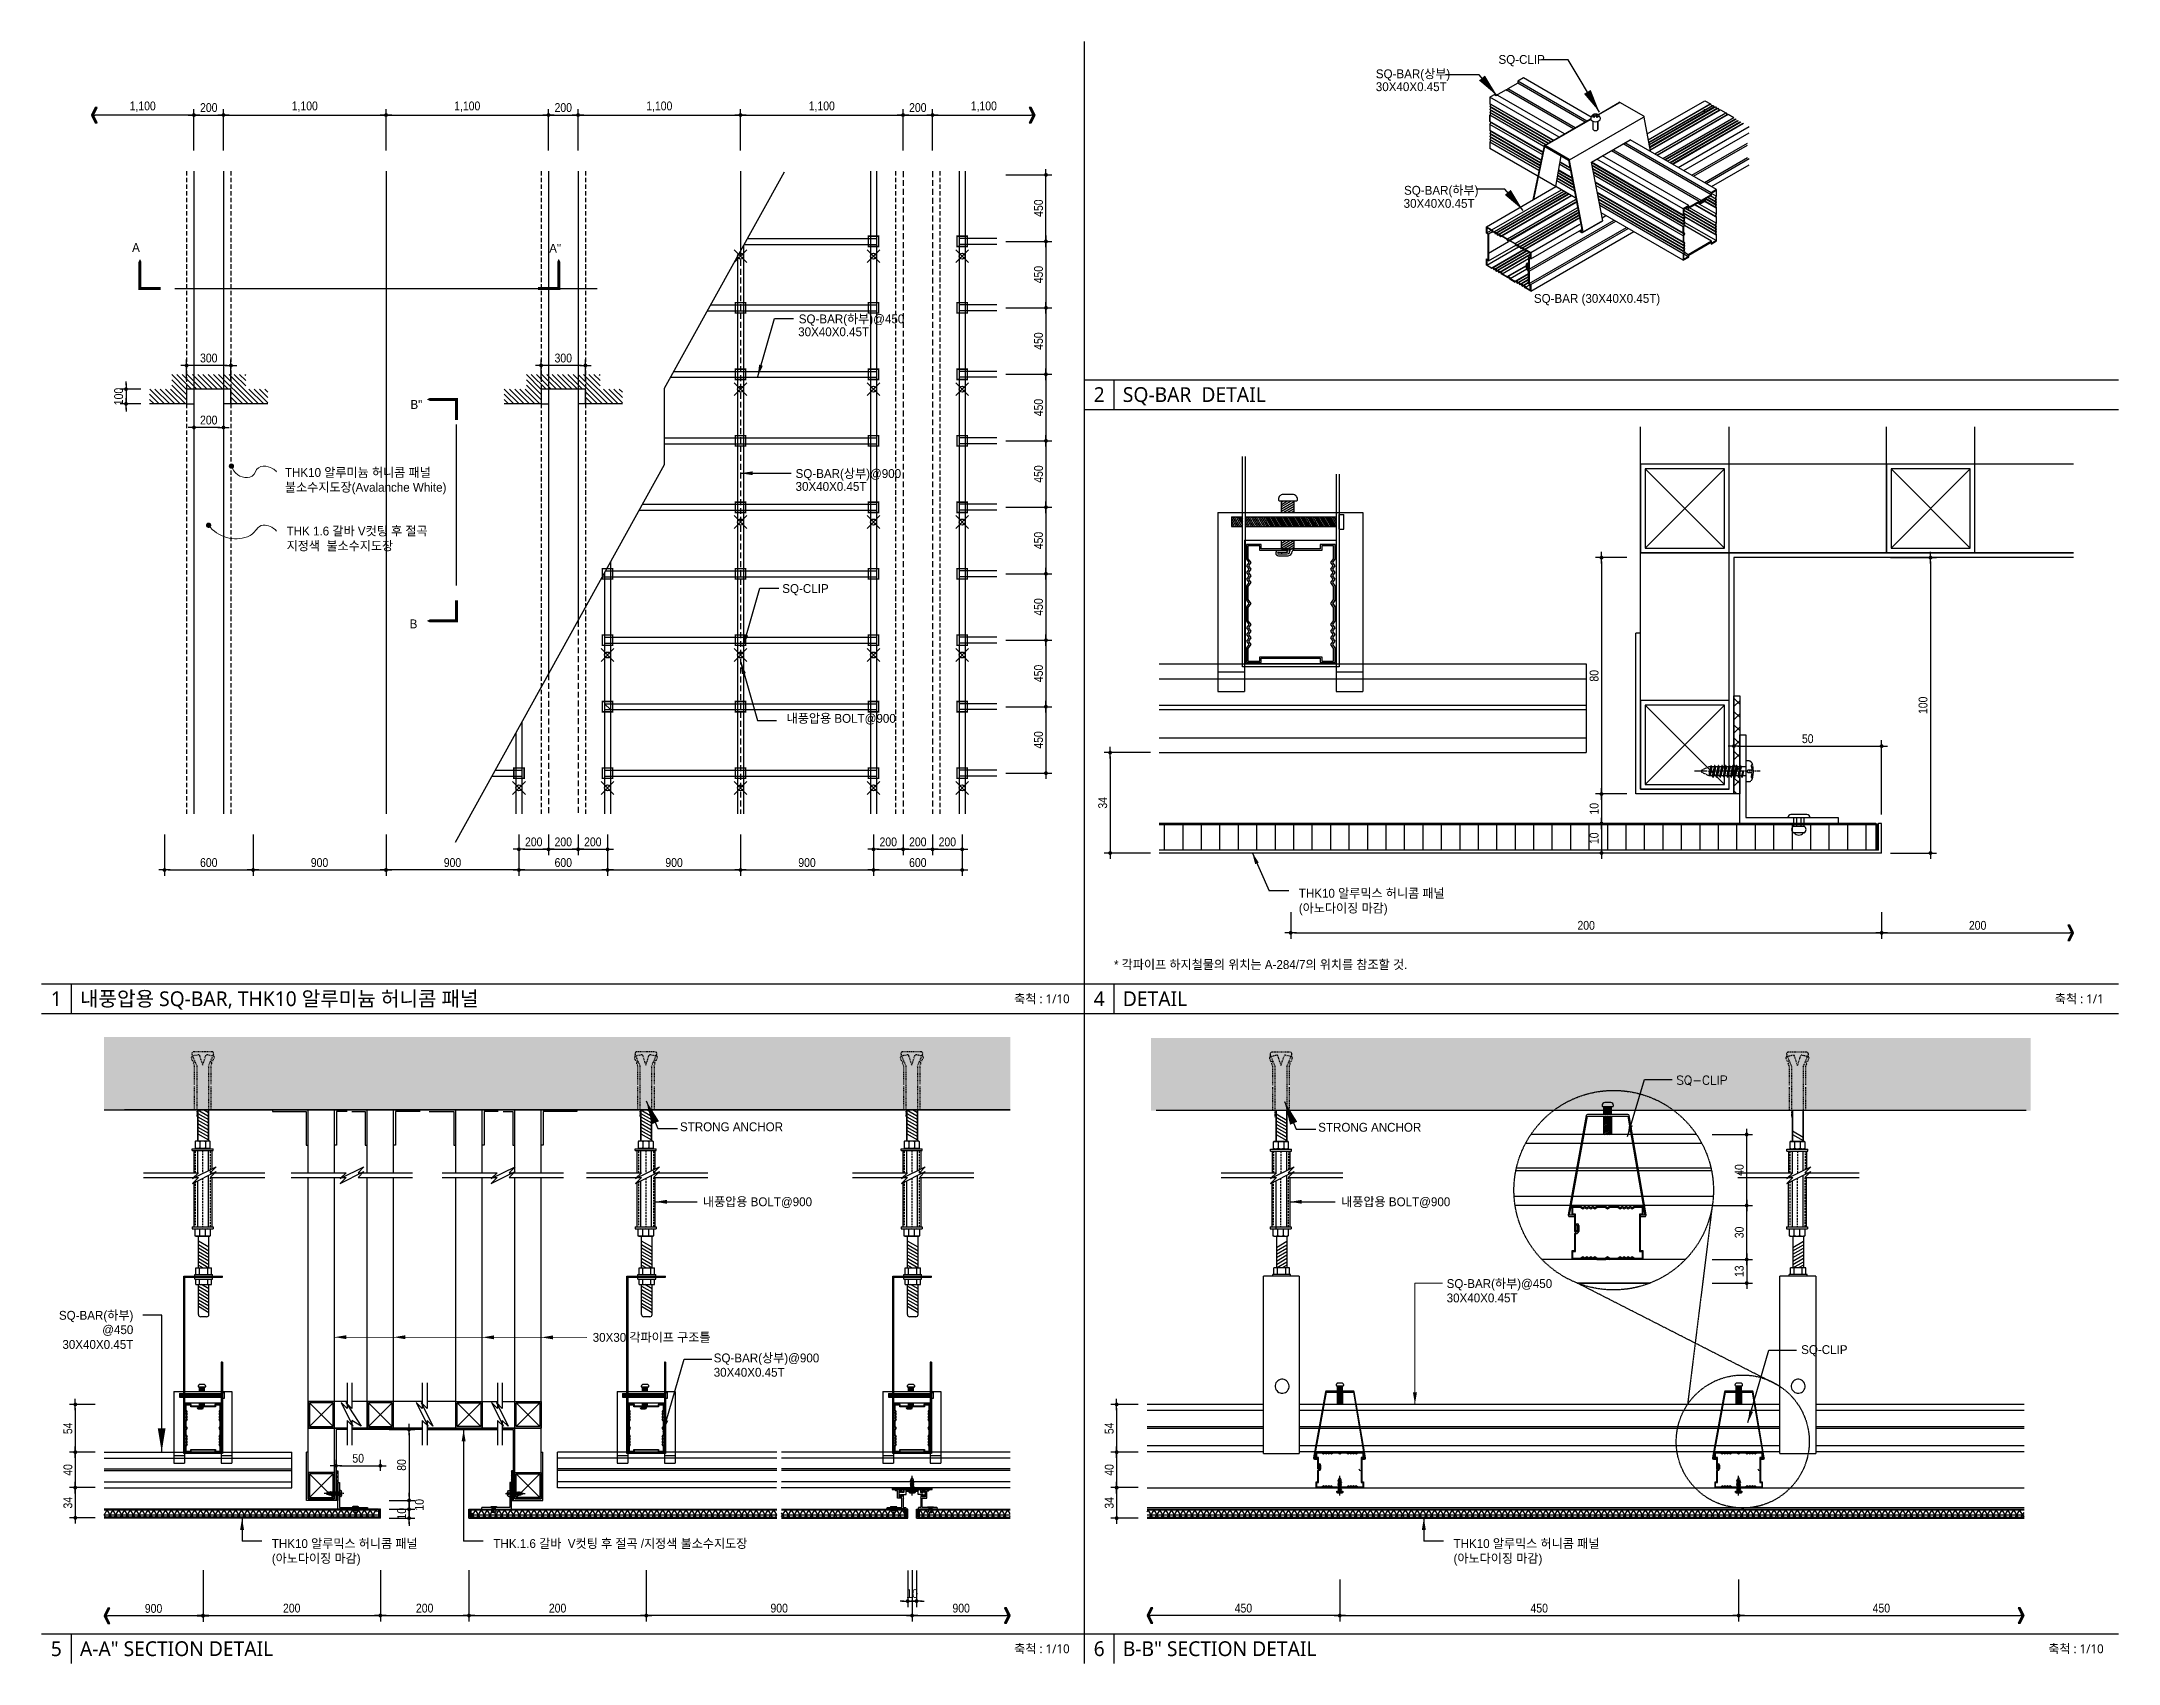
# Model space of a CAD drawing. Header units: millimetres. Extents: x 2352 to 12473, y 635 to 7997.
# Drawn here: x 5443 to 12473, y 2507 to 7997 of the extents above; entities that cross this region are included whole.
import ezdxf
from ezdxf.enums import TextEntityAlignment as Align

# ---------------------------------------------------------------- set-up
doc = ezdxf.new("R2010")
doc.units = ezdxf.units.MM
for name, pattern in [('A2', [8, 2, -2, 2, -2]), ('CENTER', [2, 1.25, -0.25, 0.25, -0.25]), ('CENTER2', [1.125, 0.75, -0.125, 0.125, -0.125]), ('HID', [2.3, 1.5, -0.8]), ('HIDDEN', [9.525, 6.35, -3.175]), ('HIDDENX2', [4.5, 3, -1.5]), ('IMPORT-HID', [30, 20, -10])]:
    doc.linetypes.add(name, pattern=pattern)
doc.layers.get('Defpoints').update_dxf_attribs({"color": 187})
for name, color, linetype in [('.1 clip', 4, 'Continuous'), ('0-세명ITEM', 7, 'Continuous'), ('1', 1, 'Continuous'), ('A-ANO-LEAD', 7, 'Continuous'), ('A-ANO-TABL', 7, 'Continuous'), ('A-DIM', 7, 'Continuous'), ('A-DIM-1', 7, 'Continuous'), ('A-ELE-5', 5, 'Continuous'), ('A-ELE9', 9, 'Continuous'), ('A-FIN-4', 8, 'Continuous'), ('A-HAT-252-요철', 252, 'Continuous'), ('A-TEXT-NOTE', 7, 'Continuous'), ('A-TEXT-TITL', 7, 'Continuous'), ('A-TXT-M', 3, 'Continuous'), ('ANCHOR', 1, 'Continuous'), ('BAR', 3, 'Continuous'), ('Bolt', 1, 'Continuous'), ('CARRING', 6, 'Continuous'), ('CEIL', 7, 'Continuous'), ('cen', 1, 'Continuous'), ('CEN1', 1, 'CENTER2'), ('clip', 8, 'Continuous'), ('COL', 2, 'Continuous'), ('FIN', 6, 'Continuous'), ('FUR', 4, 'Continuous'), ('HANGER', 9, 'Continuous'), ('HANGER-C', 7, 'Continuous'), ('HAT', 5, 'Continuous'), ('HATCH', 8, 'Continuous'), ('LI', 1, 'Continuous'), ('PE', 9, 'Continuous'), ('screw', 2, 'Continuous'), ('SEC', 2, 'Continuous'), ('SECT', 7, 'Continuous'), ('SYM', 7, 'Continuous'), ('T-BAR', 3, 'Continuous'), ('TEXT', 4, 'Continuous'), ('WALL', 3, 'Continuous'), ('WID', 4, 'Continuous'), ('썬룩스판넬', 6, 'Continuous')]:
    doc.layers.add(name, color=color, linetype=linetype)
doc.layers.add('A-ANNO-LEAD', color=4, linetype='Continuous', lineweight=18)
doc.layers.add('A-ANNO-TEXT1', color=7, linetype='Continuous', lineweight=18)
doc.styles.add('Gtx', font='malgun.ttf')
doc.styles.add('hsw', font='romans.shx', dxfattribs={"bigfont": 'whgtxt.shx'})
doc.styles.get("Standard").update_dxf_attribs({"font": 'arial.ttf'})
doc.styles.add('돋움', font='', dxfattribs={"width": 0.9})
doc.styles.add('맑은고딕', font='malgun.ttf')
doc.styles.get('돋움').set_extended_font_data('Dotum')
doc.dimstyles.new('dmp_dim_10', dxfattribs={"dimscale": 10, "dimtxt": 3, "dimasz": 1.3, "dimexe": 2, "dimexo": 3, "dimgap": 1, "dimtad": 1, "dimtoh": 1, "dimdec": 0, "dimzin": 9, "dimdsep": 46, "dimlunit": 6, "dimtxsty": '돋움', "dimblk": 'dot_1', "dimcen": 0, "dimclrt": 3, "dimadec": 0, "dimazin": 0, "dimtm": 1e-09, "dimtfac": 1, "dimtdec": 0, "dimtix": 1, "dimtmove": 2, "dimatfit": 3, "dimldrblk": 'dot_1', "dimfxl": 1, "dimtolj": 1, "dimtzin": 0, "dimarcsym": 2})
doc.dimstyles.new('dmp_dim_100', dxfattribs={"dimscale": 100, "dimtxt": 3, "dimasz": 1.3, "dimexe": 2, "dimexo": 3, "dimgap": 1, "dimtad": 1, "dimdec": 0, "dimzin": 9, "dimdsep": 46, "dimlunit": 6, "dimtxsty": '돋움', "dimblk": 'dot_1', "dimcen": 0, "dimclrt": 3, "dimadec": 0, "dimazin": 0, "dimtm": 1e-09, "dimtfac": 1, "dimtdec": 0, "dimtix": 1, "dimtmove": 2, "dimatfit": 3, "dimldrblk": 'dot_1', "dimfxl": 1, "dimtolj": 1, "dimtzin": 0, "dimarcsym": 2})
doc.dimstyles.get("Standard").update_dxf_attribs({"dimtxt": 0.18, "dimasz": 0.18, "dimexe": 0.18, "dimexo": 0.0625, "dimgap": 0.09, "dimtad": 0, "dimtih": 1, "dimtoh": 1, "dimdec": 4, "dimzin": 0, "dimdsep": 46, "dimtxsty": 'Standard', "dimcen": 0.09, "dimadec": 0, "dimazin": 0, "dimtfac": 1, "dimtdec": 4, "dimtofl": 0, "dimtmove": 0, "dimatfit": 3, "dimfxl": 1, "dimtolj": 1, "dimtzin": 0, "dimarcsym": 0})
pattern_1 = [(0, (-89896.474, 2307.135), (0, 17.145), []), (60, (-89896.474, 2307.135), (-14.8480055, 8.5725), []), (120, (-89896.474, 2307.135), (-14.8480055, -8.5725), [])]

msp = doc.modelspace()

# ---------------------------------------------------------------- texts
at = {"layer": 'A-ANNO-TEXT1', "style": 'hsw'}
msp.add_text('SQ-CLIP', height=30, dxfattribs=at).set_placement((10976.44, 4466.29))
at = {"layer": 'A-TEXT-NOTE', "style": 'Gtx'}
for s, p in [('축척 : 1/10', (8923.22, 4741.92)), ('축척 : 1/1', (12423.22, 4741.92)), ('축척 : 1/10', (8923.22, 2541.92)), ('축척 : 1/10', (12423.22, 2541.92))]:
    msp.add_text(s, height=30, dxfattribs=at).set_placement(p, align=Align.RIGHT)
at = {"layer": 'A-TEXT-TITL', "style": '맑은고딕'}
for s, p in [('2', (9023.22, 6802.13)), ('1', (5493.22, 4757.13)), ('4', (9023.22, 4757.13)), ('5', (5493.22, 2557.13)), ('6', (9023.22, 2557.13))]:
    msp.add_text(s, height=50, dxfattribs=at).set_placement(p, align=Align.MIDDLE_CENTER)
for s, p in [('SQ-BAR  DETAIL', (9103.22, 6802.13)), ('내풍압용 SQ-BAR, THK10 알루미늄 허니콤 패널', (5573.22, 4757.13)), ('DETAIL', (9103.22, 4757.13)), ('A-A" SECTION DETAIL', (5573.22, 2557.13)), ('B-B" SECTION DETAIL', (9103.22, 2557.13))]:
    msp.add_text(s, height=50, dxfattribs=at).set_placement(p, align=Align.MIDDLE_LEFT)
at = {"layer": 'A-TXT-M', "color": 3, "linetype": 'Continuous', "ltscale": 0.8, "style": '돋움'}
for s, p in [('SQ-CLIP', (10374.67, 7921.47)), ('SQ-BAR(상부)', (9959.56, 7872.85)), ('30X40X0.45T', (9959.56, 7829.29)), ('30X40X0.45T', (10053.68, 7434.32)), ('SQ-BAR(하부)', (10055.02, 7478.55)), ('A', (5749.74, 7285.06)), ('A"', (7161.62, 7282.35)), ('30X40X0.45T', (8004.35, 6999.67)), ('SQ-BAR(하부)@450', (8006.29, 7043.23)), ('B"', (6691.99, 6753.6)), ('THK10 알루미늄 허니콤 패널', (6267.12, 6523.58)), ('SQ-BAR(상부)@900', (7995.49, 6519.81)), ('불소수지도장(Avalanche White)', (6267.12, 6473.29)), ('30X40X0.45T', (7995.49, 6476.25)), ('THK 1.6 갈바 V컷팅 후 절곡', (6272.8, 6325.24, 0)), ('지정색  불소수지도장', (6272.8, 6274.95, 0)), ('SQ-CLIP', (7950.41, 6130.56)), ('B', (6689.28, 6011.02)), ('내풍압용 BOLT@900', (7965.33, 5691.09)), ('THK10 알루믹스 허니콤 패널', (9698.86, 5099.17)), ('(아노다이징 마감)', (9698.86, 5048.88)), ('* 각파이프 하지철물의 위치는 A-284/7의 위치를 참조할 것. ', (9073.22, 4857.75)), ('STRONG ANCHOR', (7604.26, 4308.76)), ('STRONG ANCHOR', (9764.53, 4307)), ('내풍압용 BOLT@900', (7681.95, 4054.86)), ('내풍압용 BOLT@900', (9842.22, 4054.86)), ('SQ-BAR(하부)@450', (10199.19, 3778.01)), ('30X40X0.45T', (10199.19, 3729.46)), ('30X30 각파이프 구조틀 ', (7308.75, 3595.89)), ('SQ-BAR(상부)@900', (7718.45, 3526.26)), ('SQ-CLIP', (11399.17, 3554.43)), ('30X40X0.45T', (7718.45, 3477.71)), ('THK10 알루믹스 허니콤 패널', (6222.59, 2897.97)), ('THK.1.6 갈바  V컷팅 후 절곡 /지정색 불소수지도장 ', (6972.59, 2897.97)), ('THK10 알루믹스 허니콤 패널', (10222.59, 2897.97)), ('(아노다이징 마감)', (6222.59, 2847.68)), ('(아노다이징 마감)', (10222.59, 2847.68))]:
    msp.add_text(s, height=30, rotation=360, dxfattribs=at).set_placement(p)
msp.add_text('SQ-BAR (30X40X0.45T)', height=30, rotation=360, dxfattribs=at).set_placement((10708.3, 7112.62), align=Align.CENTER)
for s, p in [('SQ-BAR(하부)', (5753.89, 3670.52)), ('30X40X0.45T', (5753.89, 3571.98)), ('@450', (5753.89, 3621.98))]:
    msp.add_text(s, height=30, dxfattribs=at).set_placement(p, align=Align.RIGHT)

# ---------------------------------------------------------------- blocks, each defined once
blk = doc.blocks.new('dot_1')
blk.add_line((-1.5, 0), (1.5, 0))
at = {"const_width": 0.5}
blk.add_lwpolyline([(-0.25, 0, 1), (0.25, 0, 1)], format="xyb", close=True, dxfattribs=at)
blk = doc.blocks.new('*D249')
at = {"layer": 'A-DIM', "color": 0, "lineweight": -2, "transparency": 16777216}
for p, q in [((7359.2, 5312.9), (7359.2, 5172.9)), ((7809.2, 5312.9), (7809.2, 5172.9)), ((7372.2, 5192.9), (7796.2, 5192.9))]:
    blk.add_line(p, q, dxfattribs=at)
at = {"layer": 'Defpoints', "color": 0, "transparency": 16777216}
for p in [(7359.2, 5342.9), (7809.2, 5342.9), (7809.2, 5192.9)]:
    blk.add_point(p, dxfattribs=at)
at = {"layer": 'A-DIM', "color": 0, "lineweight": -2, "transparency": 16777216, "xscale": 13, "yscale": 13, "zscale": 13, "rotation": 180}
blk.add_blockref('dot_1', (7359.2, 5192.9), dxfattribs=at)
at = {"layer": 'A-DIM', "color": 0, "lineweight": -2, "transparency": 16777216, "xscale": 13, "yscale": 13, "zscale": 13}
blk.add_blockref('dot_1', (7809.2, 5192.9), dxfattribs=at)
at = {"layer": 'A-DIM', "color": 3, "transparency": 16777216, "insert": (7584.2, 5217.9), "char_height": 30, "attachment_point": 5, "style": '돋움'}
blk.add_mtext('\\A1;900', dxfattribs=at)
blk = doc.blocks.new('*D250')
at = {"layer": 'A-DIM', "color": 0, "lineweight": -2, "transparency": 16777216}
for p, q in [((7809.2, 5312.9), (7809.2, 5172.9)), ((8259.2, 5312.9), (8259.2, 5172.9)), ((7822.2, 5192.9), (8246.2, 5192.9))]:
    blk.add_line(p, q, dxfattribs=at)
at = {"layer": 'Defpoints', "color": 0, "transparency": 16777216}
for p in [(7809.2, 5342.9), (8259.2, 5342.9), (8259.2, 5192.9)]:
    blk.add_point(p, dxfattribs=at)
at = {"layer": 'A-DIM', "color": 0, "lineweight": -2, "transparency": 16777216, "xscale": 13, "yscale": 13, "zscale": 13, "rotation": 180}
blk.add_blockref('dot_1', (7809.2, 5192.9), dxfattribs=at)
at = {"layer": 'A-DIM', "color": 0, "lineweight": -2, "transparency": 16777216, "xscale": 13, "yscale": 13, "zscale": 13}
blk.add_blockref('dot_1', (8259.2, 5192.9), dxfattribs=at)
at = {"layer": 'A-DIM', "color": 3, "transparency": 16777216, "insert": (8034.2, 5217.9), "char_height": 30, "attachment_point": 5, "style": '돋움'}
blk.add_mtext('\\A1;900', dxfattribs=at)
blk = doc.blocks.new('*D251')
at = {"layer": 'A-DIM', "color": 0, "lineweight": -2, "transparency": 16777216}
for p, q in [((8706.9, 5745.7), (8863, 5745.7)), ((8843, 5732.7), (8843, 5533.7)), ((8706.9, 5520.7), (8863, 5520.7))]:
    blk.add_line(p, q, dxfattribs=at)
at = {"layer": 'Defpoints', "color": 0, "transparency": 16777216}
for p in [(8676.9, 5745.7), (8676.9, 5520.7), (8843, 5520.7)]:
    blk.add_point(p, dxfattribs=at)
at = {"layer": 'A-DIM', "color": 0, "lineweight": -2, "transparency": 16777216, "xscale": 13, "yscale": 13, "zscale": 13}
for p, rotation in [((8843, 5745.7), 90), ((8843, 5520.7), 270)]:
    blk.add_blockref('dot_1', p, dxfattribs=dict(at, rotation=rotation))
at = {"layer": 'A-DIM', "color": 3, "transparency": 16777216, "insert": (8817.9, 5633.2), "char_height": 30, "attachment_point": 5, "rotation": 90, "style": '돋움'}
blk.add_mtext('\\A1;450', dxfattribs=at)
blk = doc.blocks.new('*D252')
at = {"layer": 'A-DIM', "color": 0, "lineweight": -2, "transparency": 16777216}
for p, q in [((8706.9, 5745.7), (8863, 5745.7)), ((8843, 5732.7), (8843, 5533.7)), ((8706.9, 5520.7), (8863, 5520.7))]:
    blk.add_line(p, q, dxfattribs=at)
at = {"layer": 'Defpoints', "color": 0, "transparency": 16777216}
for p in [(8676.9, 5745.7), (8676.9, 5520.7), (8843, 5520.7)]:
    blk.add_point(p, dxfattribs=at)
at = {"layer": 'A-DIM', "color": 0, "lineweight": -2, "transparency": 16777216, "xscale": 13, "yscale": 13, "zscale": 13}
for p, rotation in [((8843, 5745.7), 90), ((8843, 5520.7), 270)]:
    blk.add_blockref('dot_1', p, dxfattribs=dict(at, rotation=rotation))
at = {"layer": 'A-DIM', "color": 3, "transparency": 16777216, "insert": (8817.9, 5633.2), "char_height": 30, "attachment_point": 5, "rotation": 90, "style": '돋움'}
blk.add_mtext('\\A1;450', dxfattribs=at)
blk = doc.blocks.new('*D253')
at = {"layer": 'A-DIM', "color": 0, "lineweight": -2, "transparency": 16777216}
for p, q in [((8706.9, 5970.7), (8863, 5970.7)), ((8843, 5957.7), (8843, 5758.7)), ((8706.9, 5745.7), (8863, 5745.7))]:
    blk.add_line(p, q, dxfattribs=at)
at = {"layer": 'Defpoints', "color": 0, "transparency": 16777216}
for p in [(8676.9, 5970.7), (8676.9, 5745.7), (8843, 5745.7)]:
    blk.add_point(p, dxfattribs=at)
at = {"layer": 'A-DIM', "color": 0, "lineweight": -2, "transparency": 16777216, "xscale": 13, "yscale": 13, "zscale": 13}
for p, rotation in [((8843, 5970.7), 90), ((8843, 5745.7), 270)]:
    blk.add_blockref('dot_1', p, dxfattribs=dict(at, rotation=rotation))
at = {"layer": 'A-DIM', "color": 3, "transparency": 16777216, "insert": (8817.9, 5858.2), "char_height": 30, "attachment_point": 5, "rotation": 90, "style": '돋움'}
blk.add_mtext('\\A1;450', dxfattribs=at)
blk = doc.blocks.new('*D254')
at = {"layer": 'A-DIM', "color": 0, "lineweight": -2, "transparency": 16777216}
for p, q in [((8706.9, 6195.7), (8863, 6195.7)), ((8843, 6182.7), (8843, 5983.7)), ((8706.9, 5970.7), (8863, 5970.7))]:
    blk.add_line(p, q, dxfattribs=at)
at = {"layer": 'Defpoints', "color": 0, "transparency": 16777216}
for p in [(8676.9, 6195.7), (8676.9, 5970.7), (8843, 5970.7)]:
    blk.add_point(p, dxfattribs=at)
at = {"layer": 'A-DIM', "color": 0, "lineweight": -2, "transparency": 16777216, "xscale": 13, "yscale": 13, "zscale": 13}
for p, rotation in [((8843, 6195.7), 90), ((8843, 5970.7), 270)]:
    blk.add_blockref('dot_1', p, dxfattribs=dict(at, rotation=rotation))
at = {"layer": 'A-DIM', "color": 3, "transparency": 16777216, "insert": (8817.9, 6083.2), "char_height": 30, "attachment_point": 5, "rotation": 90, "style": '돋움'}
blk.add_mtext('\\A1;450', dxfattribs=at)
blk = doc.blocks.new('*D243')
at = {"layer": 'A-DIM', "color": 0, "lineweight": -2, "transparency": 16777216}
for p, q in [((8706.9, 6420.7), (8863, 6420.7)), ((8843, 6407.7), (8843, 6208.7)), ((8706.9, 6195.7), (8863, 6195.7))]:
    blk.add_line(p, q, dxfattribs=at)
at = {"layer": 'Defpoints', "color": 0, "transparency": 16777216}
for p in [(8676.9, 6420.7), (8676.9, 6195.7), (8843, 6195.7)]:
    blk.add_point(p, dxfattribs=at)
at = {"layer": 'A-DIM', "color": 0, "lineweight": -2, "transparency": 16777216, "xscale": 13, "yscale": 13, "zscale": 13}
for p, rotation in [((8843, 6420.7), 90), ((8843, 6195.7), 270)]:
    blk.add_blockref('dot_1', p, dxfattribs=dict(at, rotation=rotation))
at = {"layer": 'A-DIM', "color": 3, "transparency": 16777216, "insert": (8817.9, 6308.2), "char_height": 30, "attachment_point": 5, "rotation": 90, "style": '돋움'}
blk.add_mtext('\\A1;450', dxfattribs=at)
blk = doc.blocks.new('*D244')
at = {"layer": 'A-DIM', "color": 0, "lineweight": -2, "transparency": 16777216}
for p, q in [((8706.9, 6645.7), (8863, 6645.7)), ((8843, 6632.7), (8843, 6433.7)), ((8706.9, 6420.7), (8863, 6420.7))]:
    blk.add_line(p, q, dxfattribs=at)
at = {"layer": 'Defpoints', "color": 0, "transparency": 16777216}
for p in [(8676.9, 6645.7), (8676.9, 6420.7), (8843, 6420.7)]:
    blk.add_point(p, dxfattribs=at)
at = {"layer": 'A-DIM', "color": 0, "lineweight": -2, "transparency": 16777216, "xscale": 13, "yscale": 13, "zscale": 13}
for p, rotation in [((8843, 6645.7), 90), ((8843, 6420.7), 270)]:
    blk.add_blockref('dot_1', p, dxfattribs=dict(at, rotation=rotation))
at = {"layer": 'A-DIM', "color": 3, "transparency": 16777216, "insert": (8817.9, 6533.2), "char_height": 30, "attachment_point": 5, "rotation": 90, "style": '돋움'}
blk.add_mtext('\\A1;450', dxfattribs=at)
blk = doc.blocks.new('*D245')
at = {"layer": 'A-DIM', "color": 0, "lineweight": -2, "transparency": 16777216}
for p, q in [((8706.9, 6870.7), (8863, 6870.7)), ((8843, 6857.7), (8843, 6658.7)), ((8706.9, 6645.7), (8863, 6645.7))]:
    blk.add_line(p, q, dxfattribs=at)
at = {"layer": 'Defpoints', "color": 0, "transparency": 16777216}
for p in [(8676.9, 6870.7), (8676.9, 6645.7), (8843, 6645.7)]:
    blk.add_point(p, dxfattribs=at)
at = {"layer": 'A-DIM', "color": 0, "lineweight": -2, "transparency": 16777216, "xscale": 13, "yscale": 13, "zscale": 13}
for p, rotation in [((8843, 6870.7), 90), ((8843, 6645.7), 270)]:
    blk.add_blockref('dot_1', p, dxfattribs=dict(at, rotation=rotation))
at = {"layer": 'A-DIM', "color": 3, "transparency": 16777216, "insert": (8817.9, 6758.2), "char_height": 30, "attachment_point": 5, "rotation": 90, "style": '돋움'}
blk.add_mtext('\\A1;450', dxfattribs=at)
blk = doc.blocks.new('*D246')
at = {"layer": 'A-DIM', "color": 0, "lineweight": -2, "transparency": 16777216}
for p, q in [((8706.9, 7095.7), (8863, 7095.7)), ((8843, 7082.7), (8843, 6883.7)), ((8706.9, 6870.7), (8863, 6870.7))]:
    blk.add_line(p, q, dxfattribs=at)
at = {"layer": 'Defpoints', "color": 0, "transparency": 16777216}
for p in [(8676.9, 7095.7), (8676.9, 6870.7), (8843, 6870.7)]:
    blk.add_point(p, dxfattribs=at)
at = {"layer": 'A-DIM', "color": 0, "lineweight": -2, "transparency": 16777216, "xscale": 13, "yscale": 13, "zscale": 13}
for p, rotation in [((8843, 7095.7), 90), ((8843, 6870.7), 270)]:
    blk.add_blockref('dot_1', p, dxfattribs=dict(at, rotation=rotation))
at = {"layer": 'A-DIM', "color": 3, "transparency": 16777216, "insert": (8817.9, 6983.2), "char_height": 30, "attachment_point": 5, "rotation": 90, "style": '돋움'}
blk.add_mtext('\\A1;450', dxfattribs=at)
blk = doc.blocks.new('*D247')
at = {"layer": 'A-DIM', "color": 0, "lineweight": -2, "transparency": 16777216}
for p, q in [((8706.9, 7320.7), (8863, 7320.7)), ((8843, 7307.7), (8843, 7108.7)), ((8706.9, 7095.7), (8863, 7095.7))]:
    blk.add_line(p, q, dxfattribs=at)
at = {"layer": 'Defpoints', "color": 0, "transparency": 16777216}
for p in [(8676.9, 7320.7), (8676.9, 7095.7), (8843, 7095.7)]:
    blk.add_point(p, dxfattribs=at)
at = {"layer": 'A-DIM', "color": 0, "lineweight": -2, "transparency": 16777216, "xscale": 13, "yscale": 13, "zscale": 13}
for p, rotation in [((8843, 7320.7), 90), ((8843, 7095.7), 270)]:
    blk.add_blockref('dot_1', p, dxfattribs=dict(at, rotation=rotation))
at = {"layer": 'A-DIM', "color": 3, "transparency": 16777216, "insert": (8817.9, 7208.2), "char_height": 30, "attachment_point": 5, "rotation": 90, "style": '돋움'}
blk.add_mtext('\\A1;450', dxfattribs=at)
blk = doc.blocks.new('*D248')
at = {"layer": 'A-DIM', "color": 0, "lineweight": -2, "transparency": 16777216}
for p, q in [((8706.9, 7545.7), (8863, 7545.7)), ((8843, 7333.7), (8843, 7532.7)), ((8706.9, 7320.7), (8863, 7320.7))]:
    blk.add_line(p, q, dxfattribs=at)
at = {"layer": 'Defpoints', "color": 0, "transparency": 16777216}
for p in [(8676.9, 7545.7), (8843, 7545.7), (8676.9, 7320.7)]:
    blk.add_point(p, dxfattribs=at)
at = {"layer": 'A-DIM', "color": 0, "lineweight": -2, "transparency": 16777216, "xscale": 13, "yscale": 13, "zscale": 13}
for p, rotation in [((8843, 7545.7), 90), ((8843, 7320.7), 270)]:
    blk.add_blockref('dot_1', p, dxfattribs=dict(at, rotation=rotation))
at = {"layer": 'A-DIM', "color": 3, "transparency": 16777216, "insert": (8817.9, 7433.2), "char_height": 30, "attachment_point": 5, "rotation": 90, "style": '돋움'}
blk.add_mtext('\\A1;450', dxfattribs=at)
blk = doc.blocks.new('*D222')
at = {"layer": 'A-DIM', "color": 0, "lineweight": -2, "transparency": 16777216}
for p, q in [((5624.8, 3383.9), (5537.5, 3383.9)), ((5557.5, 3370.9), (5557.5, 3235.2)), ((5624.8, 3222.2), (5537.5, 3222.2))]:
    blk.add_line(p, q, dxfattribs=at)
at = {"layer": 'Defpoints', "color": 0, "transparency": 16777216}
for p in [(5654.8, 3383.9), (5557.5, 3222.2), (5654.8, 3222.2)]:
    blk.add_point(p, dxfattribs=at)
at = {"layer": 'A-DIM', "color": 0, "lineweight": -2, "transparency": 16777216, "xscale": 13, "yscale": 13, "zscale": 13}
for p, rotation in [((5557.5, 3383.9), 90), ((5557.5, 3222.2), 270)]:
    blk.add_blockref('dot_1', p, dxfattribs=dict(at, rotation=rotation))
at = {"layer": 'A-DIM', "color": 3, "transparency": 16777216, "insert": (5532.5, 3303), "char_height": 30, "attachment_point": 5, "rotation": 90, "style": '돋움'}
blk.add_mtext('\\A1;54', dxfattribs=at)
blk = doc.blocks.new('*D223')
at = {"layer": 'A-DIM', "color": 0, "lineweight": -2, "transparency": 16777216}
for p, q in [((5624.8, 3222.2), (5537.5, 3222.2)), ((5557.5, 3209.2), (5557.5, 3115.2)), ((5624.8, 3102.2), (5537.5, 3102.2))]:
    blk.add_line(p, q, dxfattribs=at)
at = {"layer": 'Defpoints', "color": 0, "transparency": 16777216}
for p in [(5654.8, 3222.2), (5557.5, 3102.2), (5654.8, 3102.2)]:
    blk.add_point(p, dxfattribs=at)
at = {"layer": 'A-DIM', "color": 0, "lineweight": -2, "transparency": 16777216, "xscale": 13, "yscale": 13, "zscale": 13}
for p, rotation in [((5557.5, 3222.2), 90), ((5557.5, 3102.2), 270)]:
    blk.add_blockref('dot_1', p, dxfattribs=dict(at, rotation=rotation))
at = {"layer": 'A-DIM', "color": 3, "transparency": 16777216, "insert": (5532.5, 3162.2), "char_height": 30, "attachment_point": 5, "rotation": 90, "style": '돋움'}
blk.add_mtext('\\A1;40', dxfattribs=at)
blk = doc.blocks.new('*D224')
at = {"layer": 'A-DIM', "color": 0, "lineweight": -2, "transparency": 16777216}
for p, q in [((5624.8, 3102.2), (5537.5, 3102.2)), ((5557.5, 3089.2), (5557.5, 3013.2)), ((5624.8, 3000.2), (5537.5, 3000.2))]:
    blk.add_line(p, q, dxfattribs=at)
at = {"layer": 'Defpoints', "color": 0, "transparency": 16777216}
for p in [(5654.8, 3102.2), (5557.5, 3000.2), (5654.8, 3000.2)]:
    blk.add_point(p, dxfattribs=at)
at = {"layer": 'A-DIM', "color": 0, "lineweight": -2, "transparency": 16777216, "xscale": 13, "yscale": 13, "zscale": 13}
for p, rotation in [((5557.5, 3102.2), 90), ((5557.5, 3000.2), 270)]:
    blk.add_blockref('dot_1', p, dxfattribs=dict(at, rotation=rotation))
at = {"layer": 'A-DIM', "color": 3, "transparency": 16777216, "insert": (5532.5, 3051.2), "char_height": 30, "attachment_point": 5, "rotation": 90, "style": '돋움'}
blk.add_mtext('\\A1;34', dxfattribs=at)
blk = doc.blocks.new('*D225')
at = {"layer": 'A-DIM', "color": 0, "lineweight": -2, "transparency": 16777216}
for p, q in [((5990, 2823), (5990, 2649.3)), ((6590, 2823), (6590, 2649.3)), ((6003, 2669.3), (6577, 2669.3))]:
    blk.add_line(p, q, dxfattribs=at)
at = {"layer": 'Defpoints', "color": 0, "transparency": 16777216}
for p in [(5990, 2853), (6590, 2853), (6590, 2669.3)]:
    blk.add_point(p, dxfattribs=at)
at = {"layer": 'A-DIM', "color": 0, "lineweight": -2, "transparency": 16777216, "xscale": 13, "yscale": 13, "zscale": 13, "rotation": 180}
blk.add_blockref('dot_1', (5990, 2669.3), dxfattribs=at)
at = {"layer": 'A-DIM', "color": 0, "lineweight": -2, "transparency": 16777216, "xscale": 13, "yscale": 13, "zscale": 13}
blk.add_blockref('dot_1', (6590, 2669.3), dxfattribs=at)
at = {"layer": 'A-DIM', "color": 3, "transparency": 16777216, "insert": (6290, 2694.3), "char_height": 30, "attachment_point": 5, "style": '돋움'}
blk.add_mtext('\\A1;200', dxfattribs=at)
blk = doc.blocks.new('*D237')
at = {"layer": 'A-DIM', "color": 0, "lineweight": -2, "transparency": 16777216}
for p, q in [((9155.2, 3383.9), (9062.3, 3383.9)), ((9082.3, 3370.9), (9082.3, 3235.2)), ((9155.2, 3222.2), (9062.3, 3222.2))]:
    blk.add_line(p, q, dxfattribs=at)
at = {"layer": 'Defpoints', "color": 0, "transparency": 16777216}
for p in [(9185.2, 3383.9), (9082.3, 3222.2), (9185.2, 3222.2)]:
    blk.add_point(p, dxfattribs=at)
at = {"layer": 'A-DIM', "color": 0, "lineweight": -2, "transparency": 16777216, "xscale": 13, "yscale": 13, "zscale": 13}
for p, rotation in [((9082.3, 3383.9), 90), ((9082.3, 3222.2), 270)]:
    blk.add_blockref('dot_1', p, dxfattribs=dict(at, rotation=rotation))
at = {"layer": 'A-DIM', "color": 3, "transparency": 16777216, "insert": (9057.3, 3303), "char_height": 30, "attachment_point": 5, "rotation": 90, "style": '돋움'}
blk.add_mtext('\\A1;54', dxfattribs=at)
blk = doc.blocks.new('*D238')
at = {"layer": 'A-DIM', "color": 0, "lineweight": -2, "transparency": 16777216}
for p, q in [((9155.2, 3222.2), (9062.3, 3222.2)), ((9082.3, 3209.2), (9082.3, 3115.2)), ((9155.2, 3102.2), (9062.3, 3102.2))]:
    blk.add_line(p, q, dxfattribs=at)
at = {"layer": 'Defpoints', "color": 0, "transparency": 16777216}
for p in [(9185.2, 3222.2), (9082.3, 3102.2), (9185.2, 3102.2)]:
    blk.add_point(p, dxfattribs=at)
at = {"layer": 'A-DIM', "color": 0, "lineweight": -2, "transparency": 16777216, "xscale": 13, "yscale": 13, "zscale": 13}
for p, rotation in [((9082.3, 3222.2), 90), ((9082.3, 3102.2), 270)]:
    blk.add_blockref('dot_1', p, dxfattribs=dict(at, rotation=rotation))
at = {"layer": 'A-DIM', "color": 3, "transparency": 16777216, "insert": (9057.3, 3162.2), "char_height": 30, "attachment_point": 5, "rotation": 90, "style": '돋움'}
blk.add_mtext('\\A1;40', dxfattribs=at)
blk = doc.blocks.new('*D239')
at = {"layer": 'A-DIM', "color": 0, "lineweight": -2, "transparency": 16777216}
for p, q in [((9155.2, 3102.2), (9062.3, 3102.2)), ((9082.3, 3089.2), (9082.3, 3012.1)), ((9155.2, 2999.1), (9062.3, 2999.1))]:
    blk.add_line(p, q, dxfattribs=at)
at = {"layer": 'Defpoints', "color": 0, "transparency": 16777216}
for p in [(9185.2, 3102.2), (9082.3, 2999.1), (9185.2, 2999.1)]:
    blk.add_point(p, dxfattribs=at)
at = {"layer": 'A-DIM', "color": 0, "lineweight": -2, "transparency": 16777216, "xscale": 13, "yscale": 13, "zscale": 13}
for p, rotation in [((9082.3, 3102.2), 90), ((9082.3, 2999.1), 270)]:
    blk.add_blockref('dot_1', p, dxfattribs=dict(at, rotation=rotation))
at = {"layer": 'A-DIM', "color": 3, "transparency": 16777216, "insert": (9057.3, 3050.7), "char_height": 30, "attachment_point": 5, "rotation": 90, "style": '돋움'}
blk.add_mtext('\\A1;34', dxfattribs=at)
blk = doc.blocks.new('*D240')
at = {"layer": 'A-DIM', "color": 0, "lineweight": -2, "transparency": 16777216}
for p, q in [((9837.6, 2791.5), (9837.6, 2649.3)), ((11187.6, 2779.9), (11187.6, 2649.3)), ((9850.6, 2669.3), (11174.6, 2669.3))]:
    blk.add_line(p, q, dxfattribs=at)
at = {"layer": 'Defpoints', "color": 0, "transparency": 16777216}
for p in [(9837.6, 2821.5), (11187.6, 2809.9), (11187.6, 2669.3)]:
    blk.add_point(p, dxfattribs=at)
at = {"layer": 'A-DIM', "color": 0, "lineweight": -2, "transparency": 16777216, "xscale": 13, "yscale": 13, "zscale": 13, "rotation": 180}
blk.add_blockref('dot_1', (9837.6, 2669.3), dxfattribs=at)
at = {"layer": 'A-DIM', "color": 0, "lineweight": -2, "transparency": 16777216, "xscale": 13, "yscale": 13, "zscale": 13}
blk.add_blockref('dot_1', (11187.6, 2669.3), dxfattribs=at)
at = {"layer": 'A-DIM', "color": 3, "transparency": 16777216, "insert": (10512.6, 2694.3), "char_height": 30, "attachment_point": 5, "style": '돋움'}
blk.add_mtext('\\A1;450', dxfattribs=at)
blk = doc.blocks.new('dot_2')
blk.add_hatch(color=256).paths.add_polyline_path([(-1, 2), (-1.5, 2), (-0.5, 0), (-1.5, -2), (-1, -2), (0, 0)])
blk.add_line((0, 0), (-1, 0))
blk.add_lwpolyline([(-1, 2), (-1.5, 2), (-0.5, 0), (-1.5, -2), (-1, -2), (0, 0)], close=True)
blk = doc.blocks.new('*D241')
at = {"layer": 'A-DIM-1', "color": 0, "lineweight": -2, "transparency": 16777216}
for p, q in [((11187.6, 2791.5), (11187.6, 2649.3)), ((11200.6, 2669.3), (12140.7, 2669.3))]:
    blk.add_line(p, q, dxfattribs=at)
at = {"layer": 'Defpoints', "color": 0, "transparency": 16777216}
for p in [(11187.6, 2821.5), (12153.7, 2821.5), (12153.7, 2669.3)]:
    blk.add_point(p, dxfattribs=at)
at = {"layer": 'A-DIM-1', "color": 0, "lineweight": -2, "transparency": 16777216, "xscale": 13, "yscale": 13, "zscale": 13, "rotation": 180}
blk.add_blockref('dot_1', (11187.6, 2669.3), dxfattribs=at)
at = {"layer": 'A-DIM-1', "color": 0, "lineweight": -2, "transparency": 16777216, "xscale": 13, "yscale": 13, "zscale": 13}
blk.add_blockref('dot_2', (12153.7, 2669.3), dxfattribs=at)
at = {"layer": 'A-DIM-1', "color": 3, "transparency": 16777216, "insert": (11670.7, 2694.3), "char_height": 30, "attachment_point": 5, "style": '돋움'}
blk.add_mtext('\\A1;450', dxfattribs=at)
blk = doc.blocks.new('*D242')
at = {"layer": 'A-DIM-1', "color": 0, "lineweight": -2, "transparency": 16777216}
for p, q in [((9837.6, 2791.5), (9837.6, 2649.3)), ((9824.6, 2669.3), (9198.2, 2669.3))]:
    blk.add_line(p, q, dxfattribs=at)
at = {"layer": 'Defpoints', "color": 0, "transparency": 16777216}
for p in [(9185.2, 2821.5), (9837.6, 2821.5), (9185.2, 2669.3)]:
    blk.add_point(p, dxfattribs=at)
at = {"layer": 'A-DIM-1', "color": 0, "lineweight": -2, "transparency": 16777216, "xscale": 13, "yscale": 13, "zscale": 13, "rotation": 180}
blk.add_blockref('dot_2', (9185.2, 2669.3), dxfattribs=at)
at = {"layer": 'A-DIM-1', "color": 0, "lineweight": -2, "transparency": 16777216, "xscale": 13, "yscale": 13, "zscale": 13}
blk.add_blockref('dot_1', (9837.6, 2669.3), dxfattribs=at)
at = {"layer": 'A-DIM-1', "color": 3, "transparency": 16777216, "insert": (9511.4, 2694.3), "char_height": 30, "attachment_point": 5, "style": '돋움'}
blk.add_mtext('\\A1;450', dxfattribs=at)
blk = doc.blocks.new('*D201')
at = {"layer": 'A-DIM', "color": 0, "lineweight": -2, "transparency": 16777216}
for p, q in [((9196.3, 5590.3), (9040.2, 5590.3)), ((9060.2, 5577.3), (9060.2, 5263.3)), ((9196.3, 5250.3), (9040.2, 5250.3))]:
    blk.add_line(p, q, dxfattribs=at)
at = {"layer": 'Defpoints', "color": 0, "transparency": 16777216}
for p in [(9226.3, 5590.3), (9060.2, 5250.3), (9226.3, 5250.3)]:
    blk.add_point(p, dxfattribs=at)
at = {"layer": 'A-DIM', "color": 0, "lineweight": -2, "transparency": 16777216, "xscale": 13, "yscale": 13, "zscale": 13}
for p, rotation in [((9060.2, 5590.3), 90), ((9060.2, 5250.3), 270)]:
    blk.add_blockref('dot_1', p, dxfattribs=dict(at, rotation=rotation))
at = {"layer": 'A-DIM', "color": 3, "transparency": 16777216, "insert": (9035.2, 5420.3), "char_height": 30, "attachment_point": 5, "rotation": 90, "style": '돋움'}
blk.add_mtext('\\A1;34', dxfattribs=at)
blk = doc.blocks.new('*D255')
at = {"layer": 'A-DIM-1', "color": 0, "lineweight": -2, "transparency": 16777216}
for p, q in [((11671.5, 5050.3, 0), (11671.5, 4960.3, 0)), ((11684.5, 4980.3, 0), (12308.5, 4980.3, 0))]:
    blk.add_line(p, q, dxfattribs=at)
at = {"layer": 'Defpoints', "color": 0, "transparency": 16777216}
for p in [(11671.5, 5080.3, 0), (12321.5, 5080.3), (12321.5, 4980.3, 0)]:
    blk.add_point(p, dxfattribs=at)
at = {"layer": 'A-DIM-1', "color": 0, "lineweight": -2, "transparency": 16777216, "xscale": 13, "yscale": 13, "zscale": 13}
blk.add_blockref('dot_2', (12321.5, 4980.3, 0), dxfattribs=at)
at = {"layer": 'A-DIM-1', "color": 0, "lineweight": -2, "transparency": 16777216, "xscale": 13, "yscale": 13, "zscale": 13, "rotation": 180}
blk.add_blockref('dot_1', (11671.5, 4980.3, 0), dxfattribs=at)
at = {"layer": 'A-DIM-1', "color": 3, "transparency": 16777216, "insert": (11996.5, 5005.3, 0), "char_height": 30, "attachment_point": 5, "style": '돋움'}
blk.add_mtext('\\A1;200', dxfattribs=at)
blk = doc.blocks.new('*D202')
at = {"layer": 'A-DIM-1', "color": 0, "lineweight": -2, "transparency": 16777216}
for p, q in [((5990, 2820.2), (5990, 2648.2)), ((5977, 2668.2), (5667.8, 2668.2))]:
    blk.add_line(p, q, dxfattribs=at)
at = {"layer": 'Defpoints', "color": 0, "transparency": 16777216}
for p in [(5654.8, 2849.1), (5990, 2850.2), (5654.8, 2668.2)]:
    blk.add_point(p, dxfattribs=at)
at = {"layer": 'A-DIM-1', "color": 0, "lineweight": -2, "transparency": 16777216, "xscale": 13, "yscale": 13, "zscale": 13, "rotation": 180}
blk.add_blockref('dot_2', (5654.8, 2668.2), dxfattribs=at)
at = {"layer": 'A-DIM-1', "color": 0, "lineweight": -2, "transparency": 16777216, "xscale": 13, "yscale": 13, "zscale": 13}
blk.add_blockref('dot_1', (5990, 2668.2), dxfattribs=at)
at = {"layer": 'A-DIM-1', "color": 3, "transparency": 16777216, "insert": (5822.4, 2693.3), "char_height": 30, "attachment_point": 5, "style": '돋움'}
blk.add_mtext('\\A1;900', dxfattribs=at)
blk = doc.blocks.new('*D203')
at = {"layer": 'A-DIM', "color": 0, "lineweight": -2, "transparency": 16777216}
for p, q in [((8375, 2821.9), (8375, 2698.2)), ((8405, 2821.9), (8405, 2698.2)), ((8362, 2718.2), (8349, 2718.2)), ((8375, 2718.2), (8405, 2718.2)), ((8418, 2718.2), (8431, 2718.2))]:
    blk.add_line(p, q, dxfattribs=at)
at = {"layer": 'Defpoints', "color": 0, "transparency": 16777216}
for p in [(8375, 2851.9), (8405, 2851.9), (8405, 2718.2)]:
    blk.add_point(p, dxfattribs=at)
at = {"layer": 'A-DIM', "color": 0, "lineweight": -2, "transparency": 16777216, "xscale": 13, "yscale": 13, "zscale": 13}
blk.add_blockref('dot_1', (8375, 2718.2), dxfattribs=at)
at = {"layer": 'A-DIM', "color": 0, "lineweight": -2, "transparency": 16777216, "xscale": 13, "yscale": 13, "zscale": 13, "rotation": 180}
blk.add_blockref('dot_1', (8405, 2718.2), dxfattribs=at)
at = {"layer": 'A-DIM', "color": 3, "transparency": 16777216, "insert": (8390, 2743.3), "char_height": 30, "attachment_point": 5, "style": '돋움'}
blk.add_mtext('\\A1;10', dxfattribs=at)
blk = doc.blocks.new('*D204')
at = {"layer": 'A-DIM', "color": 0, "lineweight": -2, "transparency": 16777216}
for p, q in [((5779.2, 6820.7), (5709.2, 6820.7)), ((5729.2, 6833.7), (5729.2, 6846.7)), ((5729.2, 6820.7), (5729.2, 6770.7)), ((5779.2, 6770.7), (5709.2, 6770.7)), ((5729.2, 6757.7), (5729.2, 6744.7))]:
    blk.add_line(p, q, dxfattribs=at)
at = {"layer": 'Defpoints', "color": 0, "transparency": 16777216}
for p in [(5809.2, 6820.7), (5729.2, 6770.7), (5809.2, 6770.7)]:
    blk.add_point(p, dxfattribs=at)
at = {"layer": 'A-DIM', "color": 0, "lineweight": -2, "transparency": 16777216, "xscale": 13, "yscale": 13, "zscale": 13}
for p, rotation in [((5729.2, 6820.7), 270), ((5729.2, 6770.7), 90)]:
    blk.add_blockref('dot_1', p, dxfattribs=dict(at, rotation=rotation))
at = {"layer": 'A-DIM', "color": 3, "transparency": 16777216, "insert": (5704.2, 6795.7), "char_height": 30, "attachment_point": 5, "rotation": 90, "style": '돋움'}
blk.add_mtext('\\A1;100', dxfattribs=at)
blk = doc.blocks.new('*D205')
at = {"layer": 'A-DIM', "color": 0, "lineweight": -2, "transparency": 16777216}
for p, q in [((5959.2, 6740.7), (5959.2, 6670.7)), ((6046.2, 6690.7), (5972.2, 6690.7)), ((6059.2, 6740.7), (6059.2, 6670.7))]:
    blk.add_line(p, q, dxfattribs=at)
at = {"layer": 'Defpoints', "color": 0, "transparency": 16777216}
for p in [(5959.2, 6770.7), (6059.2, 6770.7), (5959.2, 6690.7)]:
    blk.add_point(p, dxfattribs=at)
at = {"layer": 'A-DIM', "color": 0, "lineweight": -2, "transparency": 16777216, "xscale": 13, "yscale": 13, "zscale": 13, "rotation": 180}
blk.add_blockref('dot_1', (5959.2, 6690.7), dxfattribs=at)
at = {"layer": 'A-DIM', "color": 0, "lineweight": -2, "transparency": 16777216, "xscale": 13, "yscale": 13, "zscale": 13}
blk.add_blockref('dot_1', (6059.2, 6690.7), dxfattribs=at)
at = {"layer": 'A-DIM', "color": 3, "transparency": 16777216, "insert": (6009.2, 6715.7), "char_height": 30, "attachment_point": 5, "style": '돋움'}
blk.add_mtext('\\A1;200', dxfattribs=at)
blk = doc.blocks.new('*D206')
at = {"layer": 'A-DIM', "color": 0, "lineweight": -2, "transparency": 16777216}
for p, q in [((5959.2, 7628.5), (5959.2, 7768.4)), ((5972.2, 7748.4), (6046.2, 7748.4)), ((6059.2, 7628.5), (6059.2, 7768.4))]:
    blk.add_line(p, q, dxfattribs=at)
at = {"layer": 'Defpoints', "color": 0, "transparency": 16777216}
for p in [(6059.2, 7748.4), (5959.2, 7598.5), (6059.2, 7598.5)]:
    blk.add_point(p, dxfattribs=at)
at = {"layer": 'A-DIM', "color": 0, "lineweight": -2, "transparency": 16777216, "xscale": 13, "yscale": 13, "zscale": 13, "rotation": 180}
blk.add_blockref('dot_1', (5959.2, 7748.4), dxfattribs=at)
at = {"layer": 'A-DIM', "color": 0, "lineweight": -2, "transparency": 16777216, "xscale": 13, "yscale": 13, "zscale": 13}
blk.add_blockref('dot_1', (6059.2, 7748.4), dxfattribs=at)
at = {"layer": 'A-DIM', "color": 3, "transparency": 16777216, "insert": (6009.2, 7773.5), "char_height": 30, "attachment_point": 5, "style": '돋움'}
blk.add_mtext('\\A1;200', dxfattribs=at)
blk = doc.blocks.new('*D207')
at = {"layer": 'A-DIM', "color": 0, "lineweight": -2, "transparency": 16777216}
for p, q in [((6609.2, 7628.5), (6609.2, 7768.4)), ((6622.2, 7748.4), (7146.2, 7748.4)), ((7159.2, 7628.5), (7159.2, 7768.4))]:
    blk.add_line(p, q, dxfattribs=at)
at = {"layer": 'Defpoints', "color": 0, "transparency": 16777216}
for p in [(7159.2, 7748.4), (6609.2, 7598.5), (7159.2, 7598.5)]:
    blk.add_point(p, dxfattribs=at)
at = {"layer": 'A-DIM', "color": 0, "lineweight": -2, "transparency": 16777216, "xscale": 13, "yscale": 13, "zscale": 13, "rotation": 180}
blk.add_blockref('dot_1', (6609.2, 7748.4), dxfattribs=at)
at = {"layer": 'A-DIM', "color": 0, "lineweight": -2, "transparency": 16777216, "xscale": 13, "yscale": 13, "zscale": 13}
blk.add_blockref('dot_1', (7159.2, 7748.4), dxfattribs=at)
at = {"layer": 'A-DIM', "color": 3, "transparency": 16777216, "insert": (6884.2, 7776.4), "char_height": 30, "attachment_point": 5, "style": '돋움'}
blk.add_mtext('\\A1;1,100', dxfattribs=at)
blk = doc.blocks.new('*D208')
at = {"layer": 'A-DIM', "color": 0, "lineweight": -2, "transparency": 16777216}
for p, q in [((6059.2, 7628.5), (6059.2, 7768.4)), ((6072.2, 7748.4), (6596.2, 7748.4)), ((6609.2, 7628.5), (6609.2, 7768.4))]:
    blk.add_line(p, q, dxfattribs=at)
at = {"layer": 'Defpoints', "color": 0, "transparency": 16777216}
for p in [(6609.2, 7748.4), (6059.2, 7598.5), (6609.2, 7598.5)]:
    blk.add_point(p, dxfattribs=at)
at = {"layer": 'A-DIM', "color": 0, "lineweight": -2, "transparency": 16777216, "xscale": 13, "yscale": 13, "zscale": 13, "rotation": 180}
blk.add_blockref('dot_1', (6059.2, 7748.4), dxfattribs=at)
at = {"layer": 'A-DIM', "color": 0, "lineweight": -2, "transparency": 16777216, "xscale": 13, "yscale": 13, "zscale": 13}
blk.add_blockref('dot_1', (6609.2, 7748.4), dxfattribs=at)
at = {"layer": 'A-DIM', "color": 3, "transparency": 16777216, "insert": (6334.2, 7776.4), "char_height": 30, "attachment_point": 5, "style": '돋움'}
blk.add_mtext('\\A1;1,100', dxfattribs=at)
blk = doc.blocks.new('*D209')
at = {"layer": 'A-DIM-1', "color": 0, "lineweight": -2, "transparency": 16777216}
for p, q in [((5946.2, 7748.4), (5625.1, 7748.4)), ((5959.2, 7628.5), (5959.2, 7768.4))]:
    blk.add_line(p, q, dxfattribs=at)
at = {"layer": 'Defpoints', "color": 0, "transparency": 16777216}
for p in [(5612.1, 7748.4), (5612.1, 7599.5), (5959.2, 7598.5)]:
    blk.add_point(p, dxfattribs=at)
at = {"layer": 'A-DIM-1', "color": 0, "lineweight": -2, "transparency": 16777216, "xscale": 13, "yscale": 13, "zscale": 13, "rotation": 180}
blk.add_blockref('dot_2', (5612.1, 7748.4), dxfattribs=at)
at = {"layer": 'A-DIM-1', "color": 0, "lineweight": -2, "transparency": 16777216, "xscale": 13, "yscale": 13, "zscale": 13}
blk.add_blockref('dot_1', (5959.2, 7748.4), dxfattribs=at)
at = {"layer": 'A-DIM-1', "color": 3, "transparency": 16777216, "insert": (5785.6, 7776.4), "char_height": 30, "attachment_point": 5, "style": '돋움'}
blk.add_mtext('\\A1;1,100', dxfattribs=at)
blk = doc.blocks.new('*D210')
at = {"layer": 'A-DIM', "color": 0, "lineweight": -2, "transparency": 16777216}
for p, q in [((7159.2, 7628.5), (7159.2, 7768.4)), ((7172.2, 7748.4), (7246.2, 7748.4)), ((7259.2, 7628.5), (7259.2, 7768.4))]:
    blk.add_line(p, q, dxfattribs=at)
at = {"layer": 'Defpoints', "color": 0, "transparency": 16777216}
for p in [(7259.2, 7748.4), (7159.2, 7598.5), (7259.2, 7598.5)]:
    blk.add_point(p, dxfattribs=at)
at = {"layer": 'A-DIM', "color": 0, "lineweight": -2, "transparency": 16777216, "xscale": 13, "yscale": 13, "zscale": 13, "rotation": 180}
blk.add_blockref('dot_1', (7159.2, 7748.4), dxfattribs=at)
at = {"layer": 'A-DIM', "color": 0, "lineweight": -2, "transparency": 16777216, "xscale": 13, "yscale": 13, "zscale": 13}
blk.add_blockref('dot_1', (7259.2, 7748.4), dxfattribs=at)
at = {"layer": 'A-DIM', "color": 3, "transparency": 16777216, "insert": (7209.2, 7773.5), "char_height": 30, "attachment_point": 5, "style": '돋움'}
blk.add_mtext('\\A1;200', dxfattribs=at)
blk = doc.blocks.new('*D211')
at = {"layer": 'A-DIM', "color": 0, "lineweight": -2, "transparency": 16777216}
for p, q in [((7809.2, 7628.5), (7809.2, 7768.4)), ((7822.2, 7748.4), (8346.2, 7748.4)), ((8359.2, 7628.5), (8359.2, 7768.4))]:
    blk.add_line(p, q, dxfattribs=at)
at = {"layer": 'Defpoints', "color": 0, "transparency": 16777216}
for p in [(8359.2, 7748.4), (7809.2, 7598.5), (8359.2, 7598.5)]:
    blk.add_point(p, dxfattribs=at)
at = {"layer": 'A-DIM', "color": 0, "lineweight": -2, "transparency": 16777216, "xscale": 13, "yscale": 13, "zscale": 13, "rotation": 180}
blk.add_blockref('dot_1', (7809.2, 7748.4), dxfattribs=at)
at = {"layer": 'A-DIM', "color": 0, "lineweight": -2, "transparency": 16777216, "xscale": 13, "yscale": 13, "zscale": 13}
blk.add_blockref('dot_1', (8359.2, 7748.4), dxfattribs=at)
at = {"layer": 'A-DIM', "color": 3, "transparency": 16777216, "insert": (8084.2, 7776.4), "char_height": 30, "attachment_point": 5, "style": '돋움'}
blk.add_mtext('\\A1;1,100', dxfattribs=at)
blk = doc.blocks.new('*D212')
at = {"layer": 'A-DIM', "color": 0, "lineweight": -2, "transparency": 16777216}
for p, q in [((7259.2, 7628.5), (7259.2, 7768.4)), ((7272.2, 7748.4), (7796.2, 7748.4)), ((7809.2, 7628.5), (7809.2, 7768.4))]:
    blk.add_line(p, q, dxfattribs=at)
at = {"layer": 'Defpoints', "color": 0, "transparency": 16777216}
for p in [(7809.2, 7748.4), (7259.2, 7598.5), (7809.2, 7598.5)]:
    blk.add_point(p, dxfattribs=at)
at = {"layer": 'A-DIM', "color": 0, "lineweight": -2, "transparency": 16777216, "xscale": 13, "yscale": 13, "zscale": 13, "rotation": 180}
blk.add_blockref('dot_1', (7259.2, 7748.4), dxfattribs=at)
at = {"layer": 'A-DIM', "color": 0, "lineweight": -2, "transparency": 16777216, "xscale": 13, "yscale": 13, "zscale": 13}
blk.add_blockref('dot_1', (7809.2, 7748.4), dxfattribs=at)
at = {"layer": 'A-DIM', "color": 3, "transparency": 16777216, "insert": (7534.2, 7776.4), "char_height": 30, "attachment_point": 5, "style": '돋움'}
blk.add_mtext('\\A1;1,100', dxfattribs=at)
blk = doc.blocks.new('*D213')
at = {"layer": 'A-DIM', "color": 0, "lineweight": -2, "transparency": 16777216}
for p, q in [((8359.2, 7628.5), (8359.2, 7768.4)), ((8372.2, 7748.4), (8446.2, 7748.4)), ((8459.2, 7628.5), (8459.2, 7768.4))]:
    blk.add_line(p, q, dxfattribs=at)
at = {"layer": 'Defpoints', "color": 0, "transparency": 16777216}
for p in [(8459.2, 7748.4), (8359.2, 7598.5), (8459.2, 7598.5)]:
    blk.add_point(p, dxfattribs=at)
at = {"layer": 'A-DIM', "color": 0, "lineweight": -2, "transparency": 16777216, "xscale": 13, "yscale": 13, "zscale": 13, "rotation": 180}
blk.add_blockref('dot_1', (8359.2, 7748.4), dxfattribs=at)
at = {"layer": 'A-DIM', "color": 0, "lineweight": -2, "transparency": 16777216, "xscale": 13, "yscale": 13, "zscale": 13}
blk.add_blockref('dot_1', (8459.2, 7748.4), dxfattribs=at)
at = {"layer": 'A-DIM', "color": 3, "transparency": 16777216, "insert": (8409.2, 7773.5), "char_height": 30, "attachment_point": 5, "style": '돋움'}
blk.add_mtext('\\A1;200', dxfattribs=at)
blk = doc.blocks.new('*D214')
at = {"layer": 'A-DIM-1', "color": 0, "lineweight": -2, "transparency": 16777216}
for p, q in [((8459.2, 7628.5), (8459.2, 7768.4)), ((8472.2, 7748.4), (8793.2, 7748.4))]:
    blk.add_line(p, q, dxfattribs=at)
at = {"layer": 'Defpoints', "color": 0, "transparency": 16777216}
for p in [(8806.2, 7748.4), (8459.2, 7598.5), (8806.2, 7599.5)]:
    blk.add_point(p, dxfattribs=at)
at = {"layer": 'A-DIM-1', "color": 0, "lineweight": -2, "transparency": 16777216, "xscale": 13, "yscale": 13, "zscale": 13, "rotation": 180}
blk.add_blockref('dot_1', (8459.2, 7748.4), dxfattribs=at)
at = {"layer": 'A-DIM-1', "color": 0, "lineweight": -2, "transparency": 16777216, "xscale": 13, "yscale": 13, "zscale": 13}
blk.add_blockref('dot_2', (8806.2, 7748.4), dxfattribs=at)
at = {"layer": 'A-DIM-1', "color": 3, "transparency": 16777216, "insert": (8632.7, 7776.4), "char_height": 30, "attachment_point": 5, "style": '돋움'}
blk.add_mtext('\\A1;1,100', dxfattribs=at)
blk = doc.blocks.new('*D215')
at = {"layer": 'A-DIM', "color": 0, "lineweight": -2, "transparency": 16777216}
for p, q in [((6609.2, 5312.9), (6609.2, 5172.9)), ((7059.2, 5312.9), (7059.2, 5172.9)), ((7046.2, 5192.9), (6622.2, 5192.9))]:
    blk.add_line(p, q, dxfattribs=at)
at = {"layer": 'Defpoints', "color": 0, "transparency": 16777216}
for p in [(6609.2, 5342.9), (7059.2, 5342.9), (6609.2, 5192.9)]:
    blk.add_point(p, dxfattribs=at)
at = {"layer": 'A-DIM', "color": 0, "lineweight": -2, "transparency": 16777216, "xscale": 13, "yscale": 13, "zscale": 13, "rotation": 180}
blk.add_blockref('dot_1', (6609.2, 5192.9), dxfattribs=at)
at = {"layer": 'A-DIM', "color": 0, "lineweight": -2, "transparency": 16777216, "xscale": 13, "yscale": 13, "zscale": 13}
blk.add_blockref('dot_1', (7059.2, 5192.9), dxfattribs=at)
at = {"layer": 'A-DIM', "color": 3, "transparency": 16777216, "insert": (6834.2, 5217.9), "char_height": 30, "attachment_point": 5, "style": '돋움'}
blk.add_mtext('\\A1;900', dxfattribs=at)
blk = doc.blocks.new('*D216')
at = {"layer": 'A-DIM', "color": 0, "lineweight": -2, "transparency": 16777216}
for p, q in [((7259.2, 5312.9), (7259.2, 5242.9)), ((7359.2, 5312.9), (7359.2, 5242.9)), ((7272.2, 5262.9), (7346.2, 5262.9))]:
    blk.add_line(p, q, dxfattribs=at)
at = {"layer": 'Defpoints', "color": 0, "transparency": 16777216}
for p in [(7259.2, 5342.9), (7359.2, 5342.9), (7359.2, 5262.9)]:
    blk.add_point(p, dxfattribs=at)
at = {"layer": 'A-DIM', "color": 0, "lineweight": -2, "transparency": 16777216, "xscale": 13, "yscale": 13, "zscale": 13, "rotation": 180}
blk.add_blockref('dot_1', (7259.2, 5262.9), dxfattribs=at)
at = {"layer": 'A-DIM', "color": 0, "lineweight": -2, "transparency": 16777216, "xscale": 13, "yscale": 13, "zscale": 13}
blk.add_blockref('dot_1', (7359.2, 5262.9), dxfattribs=at)
at = {"layer": 'A-DIM', "color": 3, "transparency": 16777216, "insert": (7309.2, 5287.9), "char_height": 30, "attachment_point": 5, "style": '돋움'}
blk.add_mtext('\\A1;200', dxfattribs=at)
blk = doc.blocks.new('*D217')
at = {"layer": 'A-DIM', "color": 0, "lineweight": -2, "transparency": 16777216}
for p, q in [((8259.2, 5312.9), (8259.2, 5172.9)), ((8559.2, 5312.9), (8559.2, 5172.9)), ((8272.2, 5192.9), (8546.2, 5192.9))]:
    blk.add_line(p, q, dxfattribs=at)
at = {"layer": 'Defpoints', "color": 0, "transparency": 16777216}
for p in [(8259.2, 5342.9), (8559.2, 5342.9), (8559.2, 5192.9)]:
    blk.add_point(p, dxfattribs=at)
at = {"layer": 'A-DIM', "color": 0, "lineweight": -2, "transparency": 16777216, "xscale": 13, "yscale": 13, "zscale": 13, "rotation": 180}
blk.add_blockref('dot_1', (8259.2, 5192.9), dxfattribs=at)
at = {"layer": 'A-DIM', "color": 0, "lineweight": -2, "transparency": 16777216, "xscale": 13, "yscale": 13, "zscale": 13}
blk.add_blockref('dot_1', (8559.2, 5192.9), dxfattribs=at)
at = {"layer": 'A-DIM', "color": 3, "transparency": 16777216, "insert": (8409.2, 5217.9), "char_height": 30, "attachment_point": 5, "style": '돋움'}
blk.add_mtext('\\A1;600', dxfattribs=at)
blk = doc.blocks.new('*D218')
at = {"layer": 'A-DIM', "color": 0, "lineweight": -2, "transparency": 16777216}
for p, q in [((5934.2, 6850.7), (5934.2, 6920.7)), ((6071.2, 6900.7), (5947.2, 6900.7)), ((6084.2, 6850.7), (6084.2, 6920.7))]:
    blk.add_line(p, q, dxfattribs=at)
at = {"layer": 'Defpoints', "color": 0, "transparency": 16777216}
for p in [(5934.2, 6900.7), (5934.2, 6820.7), (6084.2, 6820.7)]:
    blk.add_point(p, dxfattribs=at)
at = {"layer": 'A-DIM', "color": 0, "lineweight": -2, "transparency": 16777216, "xscale": 13, "yscale": 13, "zscale": 13, "rotation": 180}
blk.add_blockref('dot_1', (5934.2, 6900.7), dxfattribs=at)
at = {"layer": 'A-DIM', "color": 0, "lineweight": -2, "transparency": 16777216, "xscale": 13, "yscale": 13, "zscale": 13}
blk.add_blockref('dot_1', (6084.2, 6900.7), dxfattribs=at)
at = {"layer": 'A-DIM', "color": 3, "transparency": 16777216, "insert": (6009.2, 6925.7), "char_height": 30, "attachment_point": 5, "style": '돋움'}
blk.add_mtext('\\A1;300', dxfattribs=at)
blk = doc.blocks.new('*D219')
at = {"layer": 'A-DIM', "color": 0, "lineweight": -2, "transparency": 16777216}
for p, q in [((7134.2, 6850.7), (7134.2, 6920.7)), ((7271.2, 6900.7), (7147.2, 6900.7)), ((7284.2, 6850.7), (7284.2, 6920.7))]:
    blk.add_line(p, q, dxfattribs=at)
at = {"layer": 'Defpoints', "color": 0, "transparency": 16777216}
for p in [(7134.2, 6900.7), (7134.2, 6820.7), (7284.2, 6820.7)]:
    blk.add_point(p, dxfattribs=at)
at = {"layer": 'A-DIM', "color": 0, "lineweight": -2, "transparency": 16777216, "xscale": 13, "yscale": 13, "zscale": 13, "rotation": 180}
blk.add_blockref('dot_1', (7134.2, 6900.7), dxfattribs=at)
at = {"layer": 'A-DIM', "color": 0, "lineweight": -2, "transparency": 16777216, "xscale": 13, "yscale": 13, "zscale": 13}
blk.add_blockref('dot_1', (7284.2, 6900.7), dxfattribs=at)
at = {"layer": 'A-DIM', "color": 3, "transparency": 16777216, "insert": (7209.2, 6925.7), "char_height": 30, "attachment_point": 5, "style": '돋움'}
blk.add_mtext('\\A1;300', dxfattribs=at)
blk = doc.blocks.new('*D220')
at = {"layer": 'A-DIM', "color": 0, "lineweight": -2, "transparency": 16777216}
for p, q in [((6159.2, 5312.9), (6159.2, 5172.9)), ((6609.2, 5312.9), (6609.2, 5172.9)), ((6172.2, 5192.9), (6596.2, 5192.9))]:
    blk.add_line(p, q, dxfattribs=at)
at = {"layer": 'Defpoints', "color": 0, "transparency": 16777216}
for p in [(6159.2, 5342.9), (6609.2, 5342.9), (6609.2, 5192.9)]:
    blk.add_point(p, dxfattribs=at)
at = {"layer": 'A-DIM', "color": 0, "lineweight": -2, "transparency": 16777216, "xscale": 13, "yscale": 13, "zscale": 13, "rotation": 180}
blk.add_blockref('dot_1', (6159.2, 5192.9), dxfattribs=at)
at = {"layer": 'A-DIM', "color": 0, "lineweight": -2, "transparency": 16777216, "xscale": 13, "yscale": 13, "zscale": 13}
blk.add_blockref('dot_1', (6609.2, 5192.9), dxfattribs=at)
at = {"layer": 'A-DIM', "color": 3, "transparency": 16777216, "insert": (6384.2, 5217.9), "char_height": 30, "attachment_point": 5, "style": '돋움'}
blk.add_mtext('\\A1;900', dxfattribs=at)
blk = doc.blocks.new('*D221')
at = {"layer": 'A-DIM', "color": 0, "lineweight": -2, "transparency": 16777216}
for p, q in [((5859.2, 5312.9), (5859.2, 5172.9)), ((6159.2, 5312.9), (6159.2, 5172.9)), ((5872.2, 5192.9), (6146.2, 5192.9))]:
    blk.add_line(p, q, dxfattribs=at)
at = {"layer": 'Defpoints', "color": 0, "transparency": 16777216}
for p in [(5859.2, 5342.9), (6159.2, 5342.9), (6159.2, 5192.9)]:
    blk.add_point(p, dxfattribs=at)
at = {"layer": 'A-DIM', "color": 0, "lineweight": -2, "transparency": 16777216, "xscale": 13, "yscale": 13, "zscale": 13, "rotation": 180}
blk.add_blockref('dot_1', (5859.2, 5192.9), dxfattribs=at)
at = {"layer": 'A-DIM', "color": 0, "lineweight": -2, "transparency": 16777216, "xscale": 13, "yscale": 13, "zscale": 13}
blk.add_blockref('dot_1', (6159.2, 5192.9), dxfattribs=at)
at = {"layer": 'A-DIM', "color": 3, "transparency": 16777216, "insert": (6009.2, 5217.9), "char_height": 30, "attachment_point": 5, "style": '돋움'}
blk.add_mtext('\\A1;600', dxfattribs=at)
blk = doc.blocks.new('A$C30690591')
at = {"color": 252, "ltscale": 2}
for p, q in [((13.4, -13.4), (-13.4, 13.4)), ((-13.4, -13.4), (13.4, 13.4))]:
    blk.add_line(p, q, dxfattribs=at)
at = {"color": 3, "ltscale": 2}
blk.add_lwpolyline([(-15, -15), (-15, 15), (15, 15), (15, -15), (-15, -15)], dxfattribs=at)
blk.add_lwpolyline([(-13.4, -13.4), (-13.4, 13.4), (13.4, 13.4), (13.4, -13.4)], close=True, dxfattribs=at)
blk = doc.blocks.new('*D256')
at = {"layer": 'A-DIM', "color": 0, "lineweight": -2, "transparency": 16777216}
for p, q in [((9671.5, 5050.3, 0), (9671.5, 4960.3, 0)), ((11671.5, 5050.3, 0), (11671.5, 4960.3, 0)), ((9684.5, 4980.3, 0), (11658.5, 4980.3, 0))]:
    blk.add_line(p, q, dxfattribs=at)
at = {"layer": 'Defpoints', "color": 0, "transparency": 16777216}
for p in [(9671.5, 5080.3), (11671.5, 5080.3), (11671.5, 4980.3, 0)]:
    blk.add_point(p, dxfattribs=at)
at = {"layer": 'A-DIM', "color": 0, "lineweight": -2, "transparency": 16777216, "xscale": 13, "yscale": 13, "zscale": 13, "rotation": 180}
blk.add_blockref('dot_1', (9671.5, 4980.3, 0), dxfattribs=at)
at = {"layer": 'A-DIM', "color": 0, "lineweight": -2, "transparency": 16777216, "xscale": 13, "yscale": 13, "zscale": 13}
blk.add_blockref('dot_1', (11671.5, 4980.3, 0), dxfattribs=at)
at = {"layer": 'A-DIM', "color": 3, "transparency": 16777216, "insert": (10671.5, 5005.3, 0), "char_height": 30, "attachment_point": 5, "style": '돋움'}
blk.add_mtext('\\A1;200', dxfattribs=at)
blk = doc.blocks.new('*D226')
at = {"layer": 'A-DIM', "color": 0, "lineweight": -2, "transparency": 16777216}
for p, q in [((10809.5, 5350.3), (10703.5, 5350.3)), ((10723.5, 5337.3), (10723.5, 5263.3)), ((10809.5, 5250.3), (10703.5, 5250.3))]:
    blk.add_line(p, q, dxfattribs=at)
at = {"layer": 'Defpoints', "color": 0, "transparency": 16777216}
for p in [(10839.5, 5350.3), (10723.5, 5250.3), (10839.5, 5250.3)]:
    blk.add_point(p, dxfattribs=at)
at = {"layer": 'A-DIM', "color": 0, "lineweight": -2, "transparency": 16777216, "xscale": 13, "yscale": 13, "zscale": 13}
for p, rotation in [((10723.5, 5350.3), 90), ((10723.5, 5250.3), 270)]:
    blk.add_blockref('dot_1', p, dxfattribs=dict(at, rotation=rotation))
at = {"layer": 'A-DIM', "color": 3, "transparency": 16777216, "insert": (10698.5, 5300.3), "char_height": 30, "attachment_point": 5, "rotation": 90, "style": '돋움'}
blk.add_mtext('\\A1;10', dxfattribs=at)
blk = doc.blocks.new('*D227')
at = {"layer": 'A-DIM', "color": 0, "lineweight": -2, "transparency": 16777216}
for p, q in [((10809.5, 5450.3), (10703.5, 5450.3)), ((10723.5, 5437.3), (10723.5, 5363.3)), ((10809.5, 5350.3), (10703.5, 5350.3))]:
    blk.add_line(p, q, dxfattribs=at)
at = {"layer": 'Defpoints', "color": 0, "transparency": 16777216}
for p in [(10839.5, 5450.3), (10723.5, 5350.3), (10839.5, 5350.3)]:
    blk.add_point(p, dxfattribs=at)
at = {"layer": 'A-DIM', "color": 0, "lineweight": -2, "transparency": 16777216, "xscale": 13, "yscale": 13, "zscale": 13}
for p, rotation in [((10723.5, 5450.3), 90), ((10723.5, 5350.3), 270)]:
    blk.add_blockref('dot_1', p, dxfattribs=dict(at, rotation=rotation))
at = {"layer": 'A-DIM', "color": 3, "transparency": 16777216, "insert": (10698.5, 5400.3), "char_height": 30, "attachment_point": 5, "rotation": 90, "style": '돋움'}
blk.add_mtext('\\A1;10', dxfattribs=at)
blk = doc.blocks.new('*D228')
at = {"layer": 'A-DIM', "color": 0, "lineweight": -2, "transparency": 16777216}
for p, q in [((10809.5, 6250.3), (10703.5, 6250.3)), ((10723.5, 6237.3), (10723.5, 5463.3)), ((10809.5, 5450.3), (10703.5, 5450.3))]:
    blk.add_line(p, q, dxfattribs=at)
at = {"layer": 'Defpoints', "color": 0, "transparency": 16777216}
for p in [(10839.5, 6250.3), (10723.5, 5450.3), (10839.5, 5450.3)]:
    blk.add_point(p, dxfattribs=at)
at = {"layer": 'A-DIM', "color": 0, "lineweight": -2, "transparency": 16777216, "xscale": 13, "yscale": 13, "zscale": 13}
for p, rotation in [((10723.5, 6250.3), 90), ((10723.5, 5450.3), 270)]:
    blk.add_blockref('dot_1', p, dxfattribs=dict(at, rotation=rotation))
at = {"layer": 'A-DIM', "color": 3, "transparency": 16777216, "insert": (10698.5, 5850.3), "char_height": 30, "attachment_point": 5, "rotation": 90, "style": '돋움'}
blk.add_mtext('\\A1;80', dxfattribs=at)
blk = doc.blocks.new('*D229')
at = {"layer": 'A-DIM', "color": 0, "lineweight": -2, "transparency": 16777216}
for p, q in [((11701.5, 6250.3), (11857, 6250.3)), ((11837, 6237.3), (11837, 5263.3)), ((11701.5, 5250.3), (11857, 5250.3))]:
    blk.add_line(p, q, dxfattribs=at)
at = {"layer": 'Defpoints', "color": 0, "transparency": 16777216}
for p in [(11671.5, 6250.3), (11671.5, 5250.3), (11837, 5250.3)]:
    blk.add_point(p, dxfattribs=at)
at = {"layer": 'A-DIM', "color": 0, "lineweight": -2, "transparency": 16777216, "xscale": 13, "yscale": 13, "zscale": 13}
for p, rotation in [((11837, 6250.3), 90), ((11837, 5250.3), 270)]:
    blk.add_blockref('dot_1', p, dxfattribs=dict(at, rotation=rotation))
at = {"layer": 'A-DIM', "color": 3, "transparency": 16777216, "insert": (11811.9, 5750.3), "char_height": 30, "attachment_point": 5, "rotation": 90, "style": '돋움'}
blk.add_mtext('\\A1;100', dxfattribs=at)
blk = doc.blocks.new('*D230')
at = {"layer": 'A-DIM', "color": 0, "lineweight": -2, "transparency": 16777216}
for p, q in [((7059.2, 5312.9), (7059.2, 5172.9)), ((7359.2, 5312.9), (7359.2, 5172.9)), ((7072.2, 5192.9), (7346.2, 5192.9))]:
    blk.add_line(p, q, dxfattribs=at)
at = {"layer": 'Defpoints', "color": 0, "transparency": 16777216}
for p in [(7059.2, 5342.9), (7359.2, 5342.9), (7359.2, 5192.9)]:
    blk.add_point(p, dxfattribs=at)
at = {"layer": 'A-DIM', "color": 0, "lineweight": -2, "transparency": 16777216, "xscale": 13, "yscale": 13, "zscale": 13, "rotation": 180}
blk.add_blockref('dot_1', (7059.2, 5192.9), dxfattribs=at)
at = {"layer": 'A-DIM', "color": 0, "lineweight": -2, "transparency": 16777216, "xscale": 13, "yscale": 13, "zscale": 13}
blk.add_blockref('dot_1', (7359.2, 5192.9), dxfattribs=at)
at = {"layer": 'A-DIM', "color": 3, "transparency": 16777216, "insert": (7209.2, 5217.9), "char_height": 30, "attachment_point": 5, "style": '돋움'}
blk.add_mtext('\\A1;600', dxfattribs=at)
blk = doc.blocks.new('*D231')
at = {"layer": 'A-DIM', "color": 0, "lineweight": -2, "transparency": 16777216}
for p, q in [((7159.2, 5312.9), (7159.2, 5242.9)), ((7259.2, 5312.9), (7259.2, 5242.9)), ((7172.2, 5262.9), (7246.2, 5262.9))]:
    blk.add_line(p, q, dxfattribs=at)
at = {"layer": 'Defpoints', "color": 0, "transparency": 16777216}
for p in [(7159.2, 5342.9), (7259.2, 5342.9), (7259.2, 5262.9)]:
    blk.add_point(p, dxfattribs=at)
at = {"layer": 'A-DIM', "color": 0, "lineweight": -2, "transparency": 16777216, "xscale": 13, "yscale": 13, "zscale": 13, "rotation": 180}
blk.add_blockref('dot_1', (7159.2, 5262.9), dxfattribs=at)
at = {"layer": 'A-DIM', "color": 0, "lineweight": -2, "transparency": 16777216, "xscale": 13, "yscale": 13, "zscale": 13}
blk.add_blockref('dot_1', (7259.2, 5262.9), dxfattribs=at)
at = {"layer": 'A-DIM', "color": 3, "transparency": 16777216, "insert": (7209.2, 5287.9), "char_height": 30, "attachment_point": 5, "style": '돋움'}
blk.add_mtext('\\A1;200', dxfattribs=at)
blk = doc.blocks.new('*D232')
at = {"layer": 'A-DIM', "color": 0, "lineweight": -2, "transparency": 16777216}
for p, q in [((7059.2, 5312.9), (7059.2, 5242.9)), ((7159.2, 5312.9), (7159.2, 5242.9)), ((7072.2, 5262.9), (7146.2, 5262.9))]:
    blk.add_line(p, q, dxfattribs=at)
at = {"layer": 'Defpoints', "color": 0, "transparency": 16777216}
for p in [(7059.2, 5342.9), (7159.2, 5342.9), (7159.2, 5262.9)]:
    blk.add_point(p, dxfattribs=at)
at = {"layer": 'A-DIM', "color": 0, "lineweight": -2, "transparency": 16777216, "xscale": 13, "yscale": 13, "zscale": 13, "rotation": 180}
blk.add_blockref('dot_1', (7059.2, 5262.9), dxfattribs=at)
at = {"layer": 'A-DIM', "color": 0, "lineweight": -2, "transparency": 16777216, "xscale": 13, "yscale": 13, "zscale": 13}
blk.add_blockref('dot_1', (7159.2, 5262.9), dxfattribs=at)
at = {"layer": 'A-DIM', "color": 3, "transparency": 16777216, "insert": (7109.2, 5287.9), "char_height": 30, "attachment_point": 5, "style": '돋움'}
blk.add_mtext('\\A1;200', dxfattribs=at)
blk = doc.blocks.new('*D233')
at = {"layer": 'A-DIM', "color": 0, "lineweight": -2, "transparency": 16777216}
for p, q in [((8459.2, 5312.9), (8459.2, 5242.9)), ((8559.2, 5312.9), (8559.2, 5242.9)), ((8472.2, 5262.9), (8546.2, 5262.9))]:
    blk.add_line(p, q, dxfattribs=at)
at = {"layer": 'Defpoints', "color": 0, "transparency": 16777216}
for p in [(8459.2, 5342.9), (8559.2, 5342.9), (8559.2, 5262.9)]:
    blk.add_point(p, dxfattribs=at)
at = {"layer": 'A-DIM', "color": 0, "lineweight": -2, "transparency": 16777216, "xscale": 13, "yscale": 13, "zscale": 13, "rotation": 180}
blk.add_blockref('dot_1', (8459.2, 5262.9), dxfattribs=at)
at = {"layer": 'A-DIM', "color": 0, "lineweight": -2, "transparency": 16777216, "xscale": 13, "yscale": 13, "zscale": 13}
blk.add_blockref('dot_1', (8559.2, 5262.9), dxfattribs=at)
at = {"layer": 'A-DIM', "color": 3, "transparency": 16777216, "insert": (8509.2, 5287.9), "char_height": 30, "attachment_point": 5, "style": '돋움'}
blk.add_mtext('\\A1;200', dxfattribs=at)
blk = doc.blocks.new('*D234')
at = {"layer": 'A-DIM', "color": 0, "lineweight": -2, "transparency": 16777216}
for p, q in [((8359.2, 5312.9), (8359.2, 5242.9)), ((8459.2, 5312.9), (8459.2, 5242.9)), ((8372.2, 5262.9), (8446.2, 5262.9))]:
    blk.add_line(p, q, dxfattribs=at)
at = {"layer": 'Defpoints', "color": 0, "transparency": 16777216}
for p in [(8359.2, 5342.9), (8459.2, 5342.9), (8459.2, 5262.9)]:
    blk.add_point(p, dxfattribs=at)
at = {"layer": 'A-DIM', "color": 0, "lineweight": -2, "transparency": 16777216, "xscale": 13, "yscale": 13, "zscale": 13, "rotation": 180}
blk.add_blockref('dot_1', (8359.2, 5262.9), dxfattribs=at)
at = {"layer": 'A-DIM', "color": 0, "lineweight": -2, "transparency": 16777216, "xscale": 13, "yscale": 13, "zscale": 13}
blk.add_blockref('dot_1', (8459.2, 5262.9), dxfattribs=at)
at = {"layer": 'A-DIM', "color": 3, "transparency": 16777216, "insert": (8409.2, 5287.9), "char_height": 30, "attachment_point": 5, "style": '돋움'}
blk.add_mtext('\\A1;200', dxfattribs=at)
blk = doc.blocks.new('*D235')
at = {"layer": 'A-DIM', "color": 0, "lineweight": -2, "transparency": 16777216}
for p, q in [((8259.2, 5312.9), (8259.2, 5242.9)), ((8359.2, 5312.9), (8359.2, 5242.9)), ((8272.2, 5262.9), (8346.2, 5262.9))]:
    blk.add_line(p, q, dxfattribs=at)
at = {"layer": 'Defpoints', "color": 0, "transparency": 16777216}
for p in [(8259.2, 5342.9), (8359.2, 5342.9), (8359.2, 5262.9)]:
    blk.add_point(p, dxfattribs=at)
at = {"layer": 'A-DIM', "color": 0, "lineweight": -2, "transparency": 16777216, "xscale": 13, "yscale": 13, "zscale": 13, "rotation": 180}
blk.add_blockref('dot_1', (8259.2, 5262.9), dxfattribs=at)
at = {"layer": 'A-DIM', "color": 0, "lineweight": -2, "transparency": 16777216, "xscale": 13, "yscale": 13, "zscale": 13}
blk.add_blockref('dot_1', (8359.2, 5262.9), dxfattribs=at)
at = {"layer": 'A-DIM', "color": 3, "transparency": 16777216, "insert": (8309.2, 5287.9), "char_height": 30, "attachment_point": 5, "style": '돋움'}
blk.add_mtext('\\A1;200', dxfattribs=at)
blk = doc.blocks.new('*D257')
at = {"layer": 'A-DIM', "color": 0, "lineweight": -2, "transparency": 16777216}
for p, q in [((11171.5, 5574.1, 0), (11171.5, 5632.2, 0)), ((11671.5, 5380.3, 0), (11671.5, 5632.2, 0)), ((11184.5, 5612.2, 0), (11658.5, 5612.2, 0))]:
    blk.add_line(p, q, dxfattribs=at)
at = {"layer": 'Defpoints', "color": 0, "transparency": 16777216}
for p in [(11671.5, 5612.2, 0), (11171.5, 5544.1), (11671.5, 5350.3)]:
    blk.add_point(p, dxfattribs=at)
at = {"layer": 'A-DIM', "color": 0, "lineweight": -2, "transparency": 16777216, "xscale": 13, "yscale": 13, "zscale": 13, "rotation": 180}
blk.add_blockref('dot_1', (11171.5, 5612.2, 0), dxfattribs=at)
at = {"layer": 'A-DIM', "color": 0, "lineweight": -2, "transparency": 16777216, "xscale": 13, "yscale": 13, "zscale": 13}
blk.add_blockref('dot_1', (11671.5, 5612.2, 0), dxfattribs=at)
at = {"layer": 'A-DIM', "color": 3, "transparency": 16777216, "insert": (11421.5, 5637.2, 0), "char_height": 30, "attachment_point": 5, "style": '돋움'}
blk.add_mtext('\\A1;50', dxfattribs=at)
blk = doc.blocks.new('*D236')
at = {"layer": 'A-DIM', "color": 0, "lineweight": -2, "transparency": 16777216}
for p, q in [((7490, 2823), (7490, 2649.3)), ((8390, 2823), (8390, 2649.3)), ((8377, 2669.3), (7503, 2669.3))]:
    blk.add_line(p, q, dxfattribs=at)
at = {"layer": 'Defpoints', "color": 0, "transparency": 16777216}
for p in [(7490, 2853), (8390, 2853), (7490, 2669.3)]:
    blk.add_point(p, dxfattribs=at)
at = {"layer": 'A-DIM', "color": 0, "lineweight": -2, "transparency": 16777216, "xscale": 13, "yscale": 13, "zscale": 13, "rotation": 180}
blk.add_blockref('dot_1', (7490, 2669.3), dxfattribs=at)
at = {"layer": 'A-DIM', "color": 0, "lineweight": -2, "transparency": 16777216, "xscale": 13, "yscale": 13, "zscale": 13}
blk.add_blockref('dot_1', (8390, 2669.3), dxfattribs=at)
at = {"layer": 'A-DIM', "color": 3, "transparency": 16777216, "insert": (7940, 2694.3), "char_height": 30, "attachment_point": 5, "style": '돋움'}
blk.add_mtext('\\A1;900', dxfattribs=at)
blk = doc.blocks.new('*D191')
at = {"layer": 'A-DIM', "color": 0, "lineweight": -2, "transparency": 16777216}
for p, q in [((6590, 2823), (6590, 2649.3)), ((6890, 2823), (6890, 2649.3)), ((6603, 2669.3), (6877, 2669.3))]:
    blk.add_line(p, q, dxfattribs=at)
at = {"layer": 'Defpoints', "color": 0, "transparency": 16777216}
for p in [(6590, 2853), (6890, 2853), (6890, 2669.3)]:
    blk.add_point(p, dxfattribs=at)
at = {"layer": 'A-DIM', "color": 0, "lineweight": -2, "transparency": 16777216, "xscale": 13, "yscale": 13, "zscale": 13, "rotation": 180}
blk.add_blockref('dot_1', (6590, 2669.3), dxfattribs=at)
at = {"layer": 'A-DIM', "color": 0, "lineweight": -2, "transparency": 16777216, "xscale": 13, "yscale": 13, "zscale": 13}
blk.add_blockref('dot_1', (6890, 2669.3), dxfattribs=at)
at = {"layer": 'A-DIM', "color": 3, "transparency": 16777216, "insert": (6740, 2694.3), "char_height": 30, "attachment_point": 5, "style": '돋움'}
blk.add_mtext('\\A1;200', dxfattribs=at)
blk = doc.blocks.new('*D192')
at = {"layer": 'A-DIM', "color": 0, "lineweight": -2, "transparency": 16777216}
for p, q in [((6890, 2823), (6890, 2649.3)), ((7490, 2823), (7490, 2649.3)), ((6903, 2669.3), (7477, 2669.3))]:
    blk.add_line(p, q, dxfattribs=at)
at = {"layer": 'Defpoints', "color": 0, "transparency": 16777216}
for p in [(6890, 2853), (7490, 2853), (7490, 2669.3)]:
    blk.add_point(p, dxfattribs=at)
at = {"layer": 'A-DIM', "color": 0, "lineweight": -2, "transparency": 16777216, "xscale": 13, "yscale": 13, "zscale": 13, "rotation": 180}
blk.add_blockref('dot_1', (6890, 2669.3), dxfattribs=at)
at = {"layer": 'A-DIM', "color": 0, "lineweight": -2, "transparency": 16777216, "xscale": 13, "yscale": 13, "zscale": 13}
blk.add_blockref('dot_1', (7490, 2669.3), dxfattribs=at)
at = {"layer": 'A-DIM', "color": 3, "transparency": 16777216, "insert": (7190, 2694.3), "char_height": 30, "attachment_point": 5, "style": '돋움'}
blk.add_mtext('\\A1;200', dxfattribs=at)
blk = doc.blocks.new('A$C71F07556')
blk.add_lwpolyline([(0, -40), (0, 0), (40, 0), (40, -2), (2, -2), (2, -40)], close=True)
blk = doc.blocks.new('*D196')
at = {"layer": 'A-FIN-4', "color": 0, "lineweight": -2, "transparency": 16777216}
for p, q in [((6620, 3029.1), (6707.2, 3029.1)), ((6687.2, 3042.1), (6687.2, 3055.1)), ((6687.2, 3029.1), (6687.2, 2999.1)), ((6620, 2999.1), (6707.2, 2999.1)), ((6687.2, 2986.1), (6687.2, 2973.1))]:
    blk.add_line(p, q, dxfattribs=at)
at = {"layer": 'Defpoints', "color": 0, "transparency": 16777216}
for p in [(6590, 3029.1), (6590, 2999.1), (6687.2, 2999.1)]:
    blk.add_point(p, dxfattribs=at)
at = {"layer": 'A-FIN-4', "color": 0, "lineweight": -2, "transparency": 16777216, "xscale": 13, "yscale": 13, "zscale": 13}
for p, rotation in [((6687.2, 3029.1), 270), ((6687.2, 2999.1), 90)]:
    blk.add_blockref('dot_1', p, dxfattribs=dict(at, rotation=rotation))
at = {"layer": 'A-FIN-4', "color": 3, "transparency": 16777216, "insert": (6662.2, 3014.1), "char_height": 30, "attachment_point": 5, "rotation": 90, "style": '돋움'}
blk.add_mtext('\\A1;10', dxfattribs=at)
blk = doc.blocks.new('*D197')
at = {"layer": 'A-FIN-4', "color": 0, "lineweight": -2, "transparency": 16777216}
for p, q in [((6620, 3059.1), (6707.2, 3059.1)), ((6620, 3029.1), (6707.2, 3029.1)), ((6687.2, 3072.1), (6687.2, 3085.1)), ((6687.2, 3059.1), (6687.2, 3029.1)), ((6687.2, 3016.1), (6687.2, 3003.1))]:
    blk.add_line(p, q, dxfattribs=at)
at = {"layer": 'Defpoints', "color": 0, "transparency": 16777216}
for p in [(6590, 3059.1), (6590, 3029.1), (6687.2, 3029.1)]:
    blk.add_point(p, dxfattribs=at)
at = {"layer": 'A-FIN-4', "color": 0, "lineweight": -2, "transparency": 16777216, "xscale": 13, "yscale": 13, "zscale": 13}
for p, rotation in [((6687.2, 3059.1), 270), ((6687.2, 3029.1), 90)]:
    blk.add_blockref('dot_1', p, dxfattribs=dict(at, rotation=rotation))
at = {"layer": 'A-FIN-4', "color": 3, "transparency": 16777216, "insert": (6722.2, 3044.1), "char_height": 30, "attachment_point": 5, "rotation": 90, "style": '돋움'}
blk.add_mtext('\\A1;10', dxfattribs=at)
blk = doc.blocks.new('*D198')
at = {"layer": 'A-DIM', "color": 0, "lineweight": -2, "transparency": 16777216}
for p, q in [((6620, 3299.1), (6707.2, 3299.1)), ((6687.2, 3286.1), (6687.2, 3072.1)), ((6620, 3059.1), (6707.2, 3059.1))]:
    blk.add_line(p, q, dxfattribs=at)
at = {"layer": 'Defpoints', "color": 0, "transparency": 16777216}
for p in [(6590, 3299.1), (6590, 3059.1), (6687.2, 3059.1)]:
    blk.add_point(p, dxfattribs=at)
at = {"layer": 'A-DIM', "color": 0, "lineweight": -2, "transparency": 16777216, "xscale": 13, "yscale": 13, "zscale": 13}
for p, rotation in [((6687.2, 3299.1), 90), ((6687.2, 3059.1), 270)]:
    blk.add_blockref('dot_1', p, dxfattribs=dict(at, rotation=rotation))
at = {"layer": 'A-DIM', "color": 3, "transparency": 16777216, "insert": (6662.2, 3179.1), "char_height": 30, "attachment_point": 5, "rotation": 90, "style": '돋움'}
blk.add_mtext('\\A1;80', dxfattribs=at)
blk = doc.blocks.new('*D199')
at = {"layer": 'A-FIN-4', "color": 0, "lineweight": -2, "transparency": 16777216}
for p, q in [((6440, 3159.1), (6440, 3196.4)), ((6453, 3176.4), (6577, 3176.4)), ((6590, 3159.1), (6590, 3196.4))]:
    blk.add_line(p, q, dxfattribs=at)
at = {"layer": 'Defpoints', "color": 0, "transparency": 16777216}
for p in [(6590, 3176.4), (6440, 3129.1), (6590, 3129.1)]:
    blk.add_point(p, dxfattribs=at)
at = {"layer": 'A-FIN-4', "color": 0, "lineweight": -2, "transparency": 16777216, "xscale": 13, "yscale": 13, "zscale": 13, "rotation": 180}
blk.add_blockref('dot_1', (6440, 3176.4), dxfattribs=at)
at = {"layer": 'A-FIN-4', "color": 0, "lineweight": -2, "transparency": 16777216, "xscale": 13, "yscale": 13, "zscale": 13}
blk.add_blockref('dot_1', (6590, 3176.4), dxfattribs=at)
at = {"layer": 'A-FIN-4', "color": 3, "transparency": 16777216, "insert": (6515, 3201.4), "char_height": 30, "attachment_point": 5, "style": '돋움'}
blk.add_mtext('\\A1;50', dxfattribs=at)
blk = doc.blocks.new('*D200')
at = {"layer": 'A-DIM-1', "color": 0, "lineweight": -2, "transparency": 16777216}
for p, q in [((8390, 2823), (8390, 2649.3)), ((8403, 2669.3), (8708.9, 2669.3))]:
    blk.add_line(p, q, dxfattribs=at)
at = {"layer": 'Defpoints', "color": 0, "transparency": 16777216}
for p in [(8390, 2853), (8721.9, 2853), (8721.9, 2669.3)]:
    blk.add_point(p, dxfattribs=at)
at = {"layer": 'A-DIM-1', "color": 0, "lineweight": -2, "transparency": 16777216, "xscale": 13, "yscale": 13, "zscale": 13, "rotation": 180}
blk.add_blockref('dot_1', (8390, 2669.3), dxfattribs=at)
at = {"layer": 'A-DIM-1', "color": 0, "lineweight": -2, "transparency": 16777216, "xscale": 13, "yscale": 13, "zscale": 13}
blk.add_blockref('dot_2', (8721.9, 2669.3), dxfattribs=at)
at = {"layer": 'A-DIM-1', "color": 3, "transparency": 16777216, "insert": (8556, 2694.3), "char_height": 30, "attachment_point": 5, "style": '돋움'}
blk.add_mtext('\\A1;900', dxfattribs=at)
blk = doc.blocks.new('A$C1041300C')
at = {"layer": 'CEN1', "linetype": 'CENTER'}
blk.add_line((3.5, 0), (3.5, 22.15), dxfattribs=at)
at = {"layer": 'CEN1', "linetype": 'Continuous'}
for p, q in [((5.49, 15.28), (1.5, 15.94)), ((5.49, 14.05), (1.5, 14.7)), ((1.51, 16), (2, 16.2)), ((1.51, 14.77), (2, 14.97)), ((1.52, 15.9), (2, 15.7)), ((1.52, 14.66), (2, 14.47)), ((5.48, 15.39), (1.56, 16.03)), ((5.48, 14.15), (1.56, 14.8)), ((5.49, 16.52), (2, 17.12)), ((5, 16.32), (2, 16.94)), ((5, 15.58), (2, 16.2)), ((5, 15.08), (2, 15.7)), ((5, 14.35), (2, 14.97)), ((5, 13.85), (2, 14.47)), ((5.48, 16.62), (2.25, 17.12)), ((5, 16.82), (3.54, 17.12)), ((5.48, 16.62), (5, 16.82)), ((5.49, 16.52), (5, 16.32)), ((5.48, 15.39), (5, 15.58)), ((5.49, 15.28), (5, 15.08)), ((5.48, 14.15), (5, 14.35)), ((5.49, 12.82), (1.5, 13.47)), ((5.49, 11.58), (1.5, 12.24)), ((5.49, 10.35), (1.5, 11)), ((5.49, 9.12), (1.5, 9.77)), ((5.49, 7.88), (1.5, 8.54)), ((5.49, 6.65), (1.5, 7.31)), ((1.51, 13.54), (2, 13.74)), ((1.51, 12.3), (2, 12.5)), ((1.51, 11.07), (2, 11.27)), ((1.51, 9.84), (2, 10.04)), ((1.51, 8.61), (2, 8.81)), ((1.51, 7.37), (2, 7.57)), ((1.52, 13.43), (2, 13.24)), ((1.52, 12.2), (2, 12)), ((1.52, 10.97), (2, 10.77)), ((1.52, 9.73), (2, 9.54)), ((1.52, 8.5), (2, 8.31)), ((1.52, 7.27), (2, 7.07)), ((5.48, 12.92), (1.56, 13.57)), ((5.48, 11.69), (1.56, 12.33)), ((5.48, 10.46), (1.56, 11.1)), ((5.48, 9.22), (1.56, 9.87)), ((5.48, 7.99), (1.56, 8.63)), ((5.48, 6.76), (1.56, 7.4)), ((5, 13.12), (2, 13.74)), ((5, 12.62), (2, 13.24)), ((5, 11.88), (2, 12.5)), ((5, 11.38), (2, 12)), ((5, 10.65), (2, 11.27)), ((5, 10.15), (2, 10.77)), ((5, 9.42), (2, 10.04)), ((5, 8.92), (2, 9.54)), ((5, 8.18), (2, 8.81)), ((5, 7.68), (2, 8.31)), ((5, 6.95), (2, 7.57)), ((5, 6.45), (2, 7.07)), ((5.49, 14.05), (5, 13.85)), ((5.48, 12.92), (5, 13.12)), ((5.49, 12.82), (5, 12.62)), ((5.48, 11.69), (5, 11.88)), ((5.49, 11.58), (5, 11.38)), ((5.48, 10.46), (5, 10.65)), ((5.49, 10.35), (5, 10.15)), ((5.48, 9.22), (5, 9.42)), ((5.49, 9.12), (5, 8.92)), ((5.48, 7.99), (5, 8.18)), ((5.49, 7.88), (5, 7.68)), ((3.55, 5.74), (1.5, 6.07)), ((1.51, 6.14), (2, 6.34)), ((1.52, 6.03), (2, 5.84)), ((3.57, 5.84), (1.56, 6.17)), ((3.57, 5.84), (2, 6.34)), ((3.55, 5.74), (2, 5.84)), ((5.48, 6.76), (5, 6.95)), ((5.49, 6.65), (5, 6.45))]:
    blk.add_line(p, q, dxfattribs=at)
at = {"layer": 'CEN1'}
for p, q in [((2, 17.38), (3.12, 19.75)), ((2, 16.2), (2, 17.38)), ((2, 17.12), (3.54, 17.12)), ((2, 14.97), (2, 15.7)), ((2, 13.74), (2, 14.47)), ((5, 17.38), (3.88, 19.75)), ((5, 16.82), (5, 17.38)), ((5, 15.58), (5, 16.32)), ((5, 14.35), (5, 15.08)), ((2, 12.5), (2, 13.24)), ((2, 11.27), (2, 12)), ((2, 10.04), (2, 10.77)), ((2, 8.81), (2, 9.54)), ((2, 7.57), (2, 8.31)), ((2, 6.34), (2, 7.07)), ((5, 13.12), (5, 13.85)), ((5, 11.88), (5, 12.62)), ((5, 10.65), (5, 11.38)), ((5, 9.42), (5, 10.15)), ((5, 8.18), (5, 8.92)), ((5, 6.95), (5, 7.68)), ((7, 4.88), (0, 4.88)), ((0, 4.88), (0, 3.88)), ((2, 4.88), (2, 5.84)), ((5, 4.88), (5, 6.45)), ((7, 3.88), (7, 4.88))]:
    blk.add_line(p, q, dxfattribs=at)
blk.add_lwpolyline([(0.95, 2.63), (1.18, 2.83), (1.43, 2.93), (1.7, 2.94), (1.97, 2.91), (2.24, 2.84), (2.48, 2.78), (2.69, 2.73), (2.84, 2.73), (2.94, 2.79), (2.99, 2.9), (3.01, 3.06), (3.01, 3.25), (2.99, 3.46), (2.98, 3.66), (2.99, 3.86), (3.03, 4.03), (3.11, 4.17), (3.22, 4.26), (3.35, 4.32), (3.5, 4.34), (3.65, 4.32), (3.78, 4.26), (3.89, 4.17), (3.97, 4.03), (4.01, 3.86), (4.02, 3.66), (4.01, 3.46), (3.99, 3.25), (3.99, 3.06), (4.01, 2.9), (4.06, 2.79), (4.16, 2.73), (4.31, 2.73), (4.52, 2.78), (4.76, 2.84), (5.03, 2.91), (5.3, 2.94), (5.57, 2.93), (5.82, 2.83), (6.05, 2.63)], dxfattribs=at)
at = {"layer": 'CEN1', "linetype": 'Continuous'}
for centre, radius, start, end in [((1.59, 15.96), 0.0925, 150.07535, 220.13388), ((1.59, 14.72), 0.0925, 150.07535, 220.13388), ((3.5, 19.48), 0.46, 35.16271, 144.83729), ((5.41, 16.56), 0.0925, 330.07535, 40.13388), ((5.41, 15.33), 0.0925, 330.07535, 40.13388), ((5.41, 14.09), 0.0925, 330.07535, 40.13388), ((1.59, 13.49), 0.0925, 150.07535, 220.13388), ((1.59, 12.26), 0.0925, 150.07535, 220.13388), ((1.59, 11.03), 0.0925, 150.07535, 220.13388), ((1.59, 9.79), 0.0925, 150.07535, 220.13388), ((1.59, 8.56), 0.0925, 150.07535, 220.13388), ((1.59, 7.33), 0.0925, 150.07535, 220.13388), ((5.41, 12.86), 0.0925, 330.07535, 40.13388), ((5.41, 11.63), 0.0925, 330.07535, 40.13388), ((5.41, 10.4), 0.0925, 330.07535, 40.13388), ((5.41, 9.16), 0.0925, 330.07535, 40.13388), ((5.41, 7.93), 0.0925, 330.07535, 40.13388), ((1.59, 6.09), 0.0925, 150.07535, 220.13388), ((3.53, 5.79), 0.0602, 290.68507, 49.27288), ((5.41, 6.7), 0.0925, 330.07535, 40.13388)]:
    blk.add_arc(centre, radius, start, end, dxfattribs=at)
at = {"layer": 'CEN1'}
for centre, radius, start, end in [((1.3, 3.88), 1.3, 180.02335, 254.41138), ((3.5, 11.64), 9.36, 254.20502, 285.79498), ((5.7, 3.88), 1.3, 285.58862, 359.97665)]:
    blk.add_arc(centre, radius, start, end, dxfattribs=at)
blk = doc.blocks.new('111')
at = {"color": 8, "linetype": 'HIDDEN'}
blk.add_line((1764.31, -990.89), (1764.31, -1003.67), dxfattribs=at)
at = {"layer": 'WALL', "lineweight": 30, "ltscale": 6, "rotation": 180}
blk.add_blockref('A$C1041300C', (1767.81, -981.51), dxfattribs=at)
blk = doc.blocks.new('*D193')
at = {"layer": 'A-DIM', "color": 0, "lineweight": -2, "transparency": 16777216}
for p, q in [((11098.5, 4057.5), (11234.8, 4057.5)), ((11214.8, 3887.8), (11214.8, 4044.5)), ((11098.5, 3874.8), (11234.8, 3874.8))]:
    blk.add_line(p, q, dxfattribs=at)
at = {"layer": 'Defpoints', "color": 0, "transparency": 16777216}
for p in [(11068.5, 4057.5), (11214.8, 4057.5), (11068.5, 3874.8)]:
    blk.add_point(p, dxfattribs=at)
at = {"layer": 'A-DIM', "color": 0, "lineweight": -2, "transparency": 16777216, "xscale": 13, "yscale": 13, "zscale": 13}
for p, rotation in [((11214.8, 4057.5), 90), ((11214.8, 3874.8), 270)]:
    blk.add_blockref('dot_1', p, dxfattribs=dict(at, rotation=rotation))
at = {"layer": 'A-DIM', "color": 3, "transparency": 16777216, "insert": (11189.8, 3966.2), "char_height": 30, "attachment_point": 5, "rotation": 90, "style": '돋움'}
blk.add_mtext('\\A1;30', dxfattribs=at)
blk = doc.blocks.new('*D194')
at = {"layer": 'A-DIM', "color": 0, "lineweight": -2, "transparency": 16777216}
for p, q in [((11220.7, 3874.8), (11234.8, 3874.8)), ((11214.8, 3861.8), (11214.8, 3807.8)), ((11098.5, 3794.8), (11234.8, 3794.8))]:
    blk.add_line(p, q, dxfattribs=at)
at = {"layer": 'Defpoints', "color": 0, "transparency": 16777216}
for p in [(11190.7, 3874.8), (11068.5, 3794.8), (11214.8, 3794.8)]:
    blk.add_point(p, dxfattribs=at)
at = {"layer": 'A-DIM', "color": 0, "lineweight": -2, "transparency": 16777216, "xscale": 13, "yscale": 13, "zscale": 13}
for p, rotation in [((11214.8, 3874.8), 90), ((11214.8, 3794.8), 270)]:
    blk.add_blockref('dot_1', p, dxfattribs=dict(at, rotation=rotation))
at = {"layer": 'A-DIM', "color": 3, "transparency": 16777216, "insert": (11189.8, 3834.8), "char_height": 30, "attachment_point": 5, "rotation": 90, "style": '돋움'}
blk.add_mtext('\\A1;13', dxfattribs=at)
blk = doc.blocks.new('*D195')
at = {"layer": 'A-DIM', "color": 0, "lineweight": -2, "transparency": 16777216}
for p, q in [((11098.5, 4297.5), (11234.8, 4297.5)), ((11214.8, 4070.5), (11214.8, 4284.5)), ((11098.5, 4057.5), (11234.8, 4057.5))]:
    blk.add_line(p, q, dxfattribs=at)
at = {"layer": 'Defpoints', "color": 0, "transparency": 16777216}
for p in [(11068.5, 4297.5), (11214.8, 4297.5), (11068.5, 4057.5)]:
    blk.add_point(p, dxfattribs=at)
at = {"layer": 'A-DIM', "color": 0, "lineweight": -2, "transparency": 16777216, "xscale": 13, "yscale": 13, "zscale": 13}
for p, rotation in [((11214.8, 4297.5), 90), ((11214.8, 4057.5), 270)]:
    blk.add_blockref('dot_1', p, dxfattribs=dict(at, rotation=rotation))
at = {"layer": 'A-DIM', "color": 3, "transparency": 16777216, "insert": (11189.8, 4177.5), "char_height": 30, "attachment_point": 5, "rotation": 90, "style": '돋움'}
blk.add_mtext('\\A1;40', dxfattribs=at)
blk = doc.blocks.new('Z$W@#1B9F58AF')
at = {"layer": 'Bolt', "linetype": 'Continuous', "ltscale": 3}
for p, q in [((0, 5.91), (7.5, 5.91)), ((2, 3.01), (5.5, 3.01))]:
    blk.add_line(p, q, dxfattribs=at)
at = {"layer": 'Bolt'}
for p, q in [((6.45, 6.96), (1.05, 6.96)), ((2, 3.01), (2, 5.91)), ((5.5, 0.7, 0), (2, 0.7, 0)), ((3, 3.01), (3, 5.91)), ((4.5, 3.01), (4.5, 5.91)), ((5.5, 3.01), (5.5, 5.91))]:
    blk.add_line(p, q, dxfattribs=at)
for centre, radius, start, end in [((1.05, 5.91), 1.05, 90, 180), ((2.6, 1.86), 1.3, 117.34705, 242.65295), ((3.75, 2.2, 0), 2.2, 223.00287, 316.99713), ((4.9, 1.86), 1.3, 297.34705, 62.65295), ((6.45, 5.91), 1.05, 0, 90)]:
    blk.add_arc(centre, radius, start, end, dxfattribs=at)
blk = doc.blocks.new('A$C4AE21E7F')
at = {"layer": '1'}
h = blk.add_hatch(dxfattribs=at)
h.set_pattern_fill('ANSI37', color=8, scale=0.3)
h.set_pattern_definition([(45, (-2462.4486, 3594.7479), (-0.6735192, 0.6735192), []), (135, (-2462.4486, 3594.7479), (-0.6735192, -0.6735192), [])])
h.paths.add_polyline_path([(-22.5, 0), (-22.5, -2), (22.5, -2), (22.5, 0)])
at = {"layer": '.1 clip', "color": 3, "ltscale": 0.8}
for points in [[(-8.2, -24.5, 0.414214), (-8.7, -24), (-9.3, -24), (-9.6, -23.7), (-9.9, -24), (-10.2, -23.7), (-10.5, -24), (-10.8, -23.7), (-11.1, -24), (-11.4, -23.7), (-11.7, -24), (-12, -23.7), (-12.3, -24), (-12.6, -23.7), (-12.9, -24), (-13.2, -23.7), (-13.5, -24), (-13.8, -23.7), (-14.1, -24), (-14.4, -23.7), (-14.7, -24), (-15, -23.7), (-15.3, -24), (-15.6, -23.7), (-15.9, -24), (-16.2, -23.7), (-16.5, -24), (-16.8, -23.7), (-17.1, -24), (-17.4, -23.7), (-17.7, -24), (-18, -23.7), (-18.3, -24), (-18.6, -23.7), (-18.9, -24), (-19.2, -23.7), (-19.5, -24), (-19.8, -23.7), (-20.1, -24), (-20.4, -23.7), (-20.7, -24), (-21, -23.7), (-21.3, -24), (-21.6, -23.7), (-21.9, -24), (-22.2, -23.7), (-22.5, -24), (-22.8, -23.7), (-23.1, -24), (-23.4, -23.7), (-23.7, -24), (-24, -23.7), (-24.3, -24), (-24.6, -23.7), (-24.9, -24), (-25.2, -23.7), (-25.5, -24), (-25.8, -23.7), (-26.1, -24), (-26.4, -23.7), (-26.7, -24), (-27, -23.7), (-27.3, -24), (-27.8, -24, -1), (-27.8, -22.5), (-21, -22.5), (-20.8, -22.7), (-20.6, -22.5), (-11.5, -22.5), (-11.5, -12), (-16.2, -12, -0.414214), (-16.5, -11.8), (-16.5, -3.5), (-18.2, -3.5, -1), (-18.2, -2), (-10.2, -2, -0.414214), (-10, -2.3), (-10, -5), (-11.3, -5, -0.414214), (-11.5, -4.8), (-11.5, -3.5), (-15, -3.5), (-15, -10.5), (-11.5, -10.5), (-11.5, -9, -0.414214), (-11.3, -8.8), (-10, -8.8), (-10, -11.3), (-9.6, -11.3, -0.679596), (-9.6, -11.7), (-10, -11.8), (-10, -22.5), (-7.5, -22.5, -0.414214), (-7, -23), (-7, -32, -0.412063), (-7.5, -32.5), (-7.7, -32.5, -0.414214), (-8.2, -32)], [(6.5, -2), (5.5, -2, 0.414214), (5.3, -2.3), (5.3, -2.3), (-7.7, -2.3), (-7.7, -2.3, 0.414214), (-8, -2), (-9, -2, 0.414214), (-9.2, -2.3), (-9.2, -4.8, -0.414214), (-9.7, -5.3), (-11.9, -5.3, -0.414214), (-12.2, -5.1), (-12.2, -4.1, 1), (-13.2, -4.1), (-13.2, -5.1, -0.414214), (-13.4, -5.3), (-13.7, -5.3, -0.414214), (-14, -5.1), (-14, -4.1, 1), (-15, -4.1), (-15, -9, 1), (-14, -9), (-14, -8.1, -0.414214), (-13.7, -7.8), (-13.4, -7.8, -0.414214), (-13.2, -8.1), (-13.2, -9, 1), (-12.2, -9), (-12.2, -8.1, -0.414214), (-11.9, -7.8), (-7.2, -7.8, 0.414214), (-6.7, -7.3), (-6.7, -4.3, -0.414214), (-6.2, -3.8), (-0.3, -3.8), (0, -3.5), (0.3, -3.8), (6.3, -3.8, 0.414214), (6.8, -3.3), (6.8, -2.3, 0.414214)], [(8.2, -24.5, -0.414214), (8.7, -24), (9.3, -24), (9.6, -23.7), (9.9, -24), (10.2, -23.7), (10.5, -24), (10.8, -23.7), (11.1, -24), (11.4, -23.7), (11.7, -24), (12, -23.7), (12.3, -24), (12.6, -23.7), (12.9, -24), (13.2, -23.7), (13.5, -24), (13.8, -23.7), (14.1, -24), (14.4, -23.7), (14.7, -24), (15, -23.7), (15.3, -24), (15.6, -23.7), (15.9, -24), (16.2, -23.7), (16.5, -24), (16.8, -23.7), (17.1, -24), (17.4, -23.7), (17.7, -24), (18, -23.7), (18.3, -24), (18.6, -23.7), (18.9, -24), (19.2, -23.7), (19.5, -24), (19.8, -23.7), (20.1, -24), (20.4, -23.7), (20.7, -24), (21, -23.7), (21.3, -24), (21.6, -23.7), (21.9, -24), (22.2, -23.7), (22.5, -24), (22.8, -23.7), (23.1, -24), (23.4, -23.7), (23.7, -24), (24, -23.7), (24.3, -24), (24.6, -23.7), (24.9, -24), (25.2, -23.7), (25.5, -24), (25.8, -23.7), (26.1, -24), (26.4, -23.7), (26.7, -24), (27, -23.7), (27.3, -24), (27.8, -24, 1), (27.8, -22.5), (21, -22.5), (20.8, -22.7), (20.6, -22.5), (11.5, -22.5), (11.5, -12), (16.3, -12, 0.414214), (16.5, -11.8), (16.5, -3.5), (18.3, -3.5, 1), (18.3, -2), (10.3, -2, 0.414214), (10, -2.3), (10, -5), (11.3, -5, 0.414214), (11.5, -4.8), (11.5, -3.5), (15, -3.5), (15, -10.5), (11.5, -10.5), (11.5, -9, 0.414214), (11.3, -8.8), (10, -8.8), (10, -11.3), (9.6, -11.3, 0.679596), (9.6, -11.7), (10, -11.8), (10, -22.5), (7.5, -22.5, 0.414214), (7, -23), (7, -32, 0.412063), (7.5, -32.5), (7.7, -32.5, 0.414214), (8.2, -32)]]:
    blk.add_lwpolyline(points, format="xyb", close=True, dxfattribs=at)
at = {"layer": '.1 clip', "color": 251, "ltscale": 0.8}
blk.add_lwpolyline([(-6.5, -2), (-5.5, -2, -0.414214), (-5.2, -2.3), (-5.2, -2.3), (7.8, -2.3), (7.8, -2.3, -0.414214), (8, -2), (9, -2, -0.414214), (9.3, -2.3), (9.3, -4.8, 0.414214), (9.8, -5.3), (12, -5.3, 0.414214), (12.2, -5.1), (12.2, -4.1, -1), (13.2, -4.1), (13.2, -5.1, 0.414214), (13.5, -5.3), (13.8, -5.3, 0.414214), (14, -5.1), (14, -4.1, -1), (15, -4.1), (15, -9, -1), (14, -9), (14, -8.1, 0.414214), (13.8, -7.8), (13.5, -7.8, 0.414214), (13.2, -8.1), (13.2, -9, -1), (12.2, -9), (12.2, -8.1, 0.414214), (12, -7.8), (7.2, -7.8, -0.414214), (6.7, -7.3), (6.7, -4.3, 0.414214), (6.2, -3.8), (0.3, -3.8), (0, -3.5), (-0.3, -3.8), (-6.2, -3.8, -0.414214), (-6.7, -3.3), (-6.7, -2.3, -0.414214)], format="xyb", close=True, dxfattribs=at)
at = {"color": 8}
blk.add_lwpolyline([(-22.5, 0), (-22.5, -2), (22.5, -2), (22.5, 0)], close=True, dxfattribs=at)
blk.add_blockref('Z$W@#1B9F58AF', (-24.6, -28.4))
at = {"xscale": -1}
blk.add_blockref('Z$W@#1B9F58AF', (24.6, -28.4), dxfattribs=at)
at = {"layer": 'HAT', "xscale": -1, "rotation": 180}
blk.add_blockref('111', (-1764.3, -990.2), dxfattribs=at)

# ---------------------------------------------------------------- dimensions: what is measured, and where the dimension line sits
at = {"layer": 'A-DIM'}
for base, p1, p2, override, picture, middle in [((6059.17, 7748.44), (5959.17, 7598.47), (6059.17, 7598.47), {"dimlfac": 2}, '*D206', (6009.17, 7773.46)), ((6609.17, 7748.44), (6059.17, 7598.47), (6609.17, 7598.47), {"dimlfac": 2}, '*D208', (6334.17, 7776.35)), ((7159.17, 7748.44), (6609.17, 7598.47), (7159.17, 7598.47), {"dimlfac": 2}, '*D207', (6884.17, 7776.35)), ((7259.17, 7748.44), (7159.17, 7598.47), (7259.17, 7598.47), {"dimlfac": 2}, '*D210', (7209.17, 7773.46)), ((7809.17, 7748.44), (7259.17, 7598.47), (7809.17, 7598.47), {"dimlfac": 2}, '*D212', (7534.17, 7776.35)), ((8359.17, 7748.44), (7809.17, 7598.47), (8359.17, 7598.47), {"dimlfac": 2}, '*D211', (8084.17, 7776.35)), ((8459.17, 7748.44), (8359.17, 7598.47), (8459.17, 7598.47), {"dimlfac": 2}, '*D213', (8409.17, 7773.46)), ((11671.52, 5612.22, 0), (11171.52, 5544.07), (11671.52, 5350.32), {"dimlfac": 0.1}, '*D257', (11421.52, 5637.24, 0)), ((6159.17, 5192.88), (5859.17, 5342.85), (6159.17, 5342.85), {"dimlfac": 2}, '*D221', (6009.17, 5217.9)), ((6609.17, 5192.88), (6159.17, 5342.85), (6609.17, 5342.85), {"dimlfac": 2}, '*D220', (6384.17, 5217.9)), ((7359.17, 5192.88), (7059.17, 5342.85), (7359.17, 5342.85), {"dimlfac": 2}, '*D230', (7209.17, 5217.9)), ((7159.17, 5262.88), (7059.17, 5342.85), (7159.17, 5342.85), {"dimlfac": 2}, '*D232', (7109.17, 5287.9)), ((7259.17, 5262.88), (7159.17, 5342.85), (7259.17, 5342.85), {"dimlfac": 2}, '*D231', (7209.17, 5287.9)), ((7359.17, 5262.88), (7259.17, 5342.85), (7359.17, 5342.85), {"dimlfac": 2}, '*D216', (7309.17, 5287.9)), ((7809.17, 5192.88), (7359.17, 5342.85), (7809.17, 5342.85), {"dimlfac": 2}, '*D249', (7584.17, 5217.9)), ((8259.17, 5192.88), (7809.17, 5342.85), (8259.17, 5342.85), {"dimlfac": 2}, '*D250', (8034.17, 5217.9)), ((8559.17, 5192.88), (8259.17, 5342.85), (8559.17, 5342.85), {"dimlfac": 2}, '*D217', (8409.17, 5217.9)), ((8359.17, 5262.88), (8259.17, 5342.85), (8359.17, 5342.85), {"dimlfac": 2}, '*D235', (8309.17, 5287.9)), ((8459.17, 5262.88), (8359.17, 5342.85), (8459.17, 5342.85), {"dimlfac": 2}, '*D234', (8409.17, 5287.9)), ((8559.17, 5262.88), (8459.17, 5342.85), (8559.17, 5342.85), {"dimlfac": 2}, '*D233', (8509.17, 5287.9)), ((11671.52, 4980.32, 0), (9671.52, 5080.32), (11671.52, 5080.32), {"dimlfac": 0.1}, '*D256', (10671.52, 5005.34, 0)), ((6590, 2669.27), (5990, 2852.97), (6590, 2852.97), {"dimlfac": 0.3333}, '*D225', (6290, 2694.29)), ((7490, 2669.27), (6890, 2852.97), (7490, 2852.97), {"dimlfac": 0.3333}, '*D192', (7190, 2694.29)), ((8405, 2718.23), (8375, 2851.93), (8405, 2851.93), {"dimlfac": 0.3333}, '*D203', (8390, 2743.25))]:
    dim = msp.add_linear_dim(base=base, p1=p1, p2=p2, dimstyle='dmp_dim_10', override=override, dxfattribs=at)
    dim.commit()
    dim.dimension.update_dxf_attribs({"geometry": picture, "text_midpoint": middle})
for base, p1, p2, angle, override, picture, middle in [((8842.96, 7545.66), (8676.93, 7320.66), (8676.93, 7545.66), 270, {"dimlfac": 2}, '*D248', (8817.94, 7433.16)), ((8842.96, 7095.66), (8676.93, 7320.66), (8676.93, 7095.66), 90, {"dimlfac": 2}, '*D247', (8817.94, 7208.16)), ((8842.96, 6870.66), (8676.93, 7095.66), (8676.93, 6870.66), 90, {"dimlfac": 2}, '*D246', (8817.94, 6983.16)), ((5934.17, 6900.66), (6084.17, 6820.66), (5934.17, 6820.66), 180, {"dimlfac": 2}, '*D218', (6009.17, 6925.68)), ((7134.17, 6900.66), (7284.17, 6820.66), (7134.17, 6820.66), 180, {"dimlfac": 2}, '*D219', (7209.17, 6925.68)), ((8842.96, 6645.66), (8676.93, 6870.66), (8676.93, 6645.66), 90, {"dimlfac": 2}, '*D245', (8817.94, 6758.16)), ((5729.17, 6770.66), (5809.17, 6820.66), (5809.17, 6770.66), 270, {"dimlfac": 2}, '*D204', (5704.15, 6795.66)), ((5959.17, 6690.66), (6059.17, 6770.66), (5959.17, 6770.66), 180, {"dimlfac": 2}, '*D205', (6009.17, 6715.68)), ((8842.96, 6420.66), (8676.93, 6645.66), (8676.93, 6420.66), 90, {"dimlfac": 2}, '*D244', (8817.94, 6533.16)), ((8842.96, 6195.66), (8676.93, 6420.66), (8676.93, 6195.66), 90, {"dimlfac": 2}, '*D243', (8817.94, 6308.16)), ((10723.49, 5450.32), (10839.52, 6250.32), (10839.52, 5450.32), 90, {"dimlfac": 0.1}, '*D228', (10698.47, 5850.32)), ((11836.96, 5250.32), (11671.52, 6250.32), (11671.52, 5250.32), 90, {"dimlfac": 0.1}, '*D229', (11811.94, 5750.32)), ((8842.96, 5970.66), (8676.93, 6195.66), (8676.93, 5970.66), 90, {"dimlfac": 2}, '*D254', (8817.94, 6083.16)), ((8842.96, 5745.66), (8676.93, 5970.66), (8676.93, 5745.66), 90, {"dimlfac": 2}, '*D253', (8817.94, 5858.16)), ((8842.96, 5520.66), (8676.93, 5745.66), (8676.93, 5520.66), 90, {"dimlfac": 2}, '*D251', (8817.94, 5633.16)), ((8842.96, 5520.66), (8676.93, 5745.66), (8676.93, 5520.66), 90, {"dimlfac": 2}, '*D252', (8817.94, 5633.16)), ((9060.24, 5250.32), (9226.27, 5590.32), (9226.27, 5250.32), 90, {"dimlfac": 0.1}, '*D201', (9035.22, 5420.32)), ((10723.49, 5350.32), (10839.52, 5450.32), (10839.52, 5350.32), 90, {"dimlfac": 0.1}, '*D227', (10698.47, 5400.32)), ((6609.17, 5192.88), (7059.17, 5342.85), (6609.17, 5342.85), 180, {"dimlfac": 2}, '*D215', (6834.17, 5217.9)), ((10723.49, 5250.32), (10839.52, 5350.32), (10839.52, 5250.32), 90, {"dimlfac": 0.1}, '*D226', (10698.47, 5300.32)), ((5557.51, 3222.17), (5654.75, 3383.92), (5654.75, 3222.17), 90, {"dimlfac": 0.3333}, '*D222', (5532.49, 3303.05)), ((9082.35, 3222.17), (9185.18, 3383.92), (9185.18, 3222.17), 90, {"dimlfac": 0.3333}, '*D237', (9057.33, 3303.05)), ((6687.24, 3059.13), (6590, 3299.13), (6590, 3059.13), 90, {"dimlfac": 0.3333}, '*D198', (6662.22, 3179.13)), ((5557.51, 3102.17), (5654.75, 3222.17), (5654.75, 3102.17), 90, {"dimlfac": 0.3333}, '*D223', (5532.49, 3162.17)), ((9082.35, 3102.17), (9185.18, 3222.17), (9185.18, 3102.17), 90, {"dimlfac": 0.3333}, '*D238', (9057.33, 3162.17)), ((5557.51, 3000.17), (5654.75, 3102.17), (5654.75, 3000.17), 90, {"dimlfac": 0.3333}, '*D224', (5532.49, 3051.17)), ((9082.35, 2999.13), (9185.18, 3102.17), (9185.18, 2999.13), 90, {"dimlfac": 0.3333}, '*D239', (9057.33, 3050.65))]:
    dim = msp.add_linear_dim(base=base, p1=p1, p2=p2, angle=angle, dimstyle='dmp_dim_10', override=override, dxfattribs=at)
    dim.commit()
    dim.dimension.update_dxf_attribs({"geometry": picture, "text_midpoint": middle})
for base, p1, p2, text, picture, middle in [((11214.83, 4297.47), (11068.47, 4057.47), (11068.47, 4297.47), '40', '*D195', (11189.81, 4177.47)), ((11214.83, 4057.47), (11068.47, 3874.84), (11068.47, 4057.47), '30', '*D193', (11189.81, 3966.15)), ((11214.83, 3794.84), (11190.71, 3874.84), (11068.47, 3794.84), '13', '*D194', (11189.81, 3834.84))]:
    dim = msp.add_linear_dim(base=base, p1=p1, p2=p2, angle=90, text=text, dimstyle='dmp_dim_10', dxfattribs=at)
    dim.commit()
    dim.dimension.update_dxf_attribs({"geometry": picture, "text_midpoint": middle})
dim = msp.add_linear_dim(base=(6890, 2669.27), p1=(6590, 2852.97), p2=(6890, 2852.97), text='200', dimstyle='dmp_dim_10', override={"dimlfac": 0.3333}, dxfattribs=at)
dim.commit()
dim.dimension.update_dxf_attribs({"geometry": '*D191', "text_midpoint": (6740, 2694.29)})
dim = msp.add_linear_dim(base=(7490, 2669.27), p1=(8390, 2852.97), p2=(7490, 2852.97), angle=180, dimstyle='dmp_dim_10', dxfattribs=at)
dim.commit()
dim.dimension.update_dxf_attribs({"geometry": '*D236', "text_midpoint": (7940, 2694.29)})
dim = msp.add_linear_dim(base=(11187.63, 2669.27), p1=(9837.63, 2821.52), p2=(11187.63, 2809.88), text='450', dimstyle='dmp_dim_10', dxfattribs=at)
dim.commit()
dim.dimension.update_dxf_attribs({"geometry": '*D240', "text_midpoint": (10512.63, 2694.29)})
at = {"layer": 'A-DIM-1'}
for base, p1, p2, text, picture, middle in [((5612.11, 7748.44), (5959.17, 7598.47), (5612.11, 7599.51), '1,100', '*D209', (5785.64, 7776.35)), ((5654.75, 2668.23), (5990, 2850.17), (5654.75, 2849.13), '900', '*D202', (5822.38, 2693.25)), ((9185.18, 2669.27), (9837.63, 2821.52), (9185.18, 2821.52), '450', '*D242', (9511.41, 2694.29))]:
    dim = msp.add_linear_dim(base=base, p1=p1, p2=p2, angle=180, text=text, dimstyle='dmp_dim_100', override={"dimscale": 10, "dimblk1": 'dot_1', "dimblk2": 'dot_2', "dimsah": 1, "dimse2": 1}, dxfattribs=at)
    dim.commit()
    dim.dimension.update_dxf_attribs({"geometry": picture, "text_midpoint": middle})
for base, p1, p2, text, picture, middle in [((8806.23, 7748.44), (8459.17, 7598.47), (8806.23, 7599.51), '1,100', '*D214', (8632.7, 7776.35)), ((12321.52, 4980.32, 0), (11671.52, 5080.32, 0), (12321.52, 5080.32), '200', '*D255', (11996.52, 5005.34, 0)), ((8721.94, 2669.27), (8390, 2852.97), (8721.94, 2852.97), '900', '*D200', (8555.97, 2694.29)), ((12153.71, 2669.27), (11187.63, 2821.52), (12153.71, 2821.52), '450', '*D241', (11670.67, 2694.29))]:
    dim = msp.add_linear_dim(base=base, p1=p1, p2=p2, text=text, dimstyle='dmp_dim_100', override={"dimscale": 10, "dimblk1": 'dot_1', "dimblk2": 'dot_2', "dimsah": 1, "dimse2": 1}, dxfattribs=at)
    dim.commit()
    dim.dimension.update_dxf_attribs({"geometry": picture, "text_midpoint": middle})
at = {"layer": 'A-FIN-4'}
for base, p1, p2, angle, picture, middle in [((6590, 3176.35), (6440, 3129.12), (6590, 3129.12), 180, '*D199', (6515, 3201.37)), ((6687.24, 2999.13), (6590, 3029.13), (6590, 2999.13), 90, '*D196', (6662.22, 3014.13))]:
    dim = msp.add_linear_dim(base=base, p1=p1, p2=p2, angle=angle, dimstyle='dmp_dim_10', override={"dimlfac": 0.3333}, dxfattribs=at)
    dim.commit()
    dim.dimension.update_dxf_attribs({"geometry": picture, "text_midpoint": middle})
dim = msp.add_linear_dim(base=(6687.24, 3029.13), p1=(6590, 3059.13), p2=(6590, 3029.13), angle=90, dimstyle='dmp_dim_10', override={"dimlfac": 0.3333}, dxfattribs=at)
dim.commit()
dim.dimension.update_dxf_attribs({"geometry": '*D197', "text_midpoint": (6722.22, 3044.13), "dimtype": 160})

# ---------------------------------------------------------------- hatches: boundary and pattern name
h = msp.add_hatch()
h.set_pattern_fill('AR-CONC', color=8, scale=15, style=0)
h.set_pattern_definition([(50, (-132.06, -4094.68), (107.589, -9.4128), [11.25, -123.75]), (355, (-132.06, -4094.68), (-20.8127, 112.8288), [9, -99]), (100.4514, (-123.09, -4095.47), (86.7763, 103.416), [9.561, -105.1713]), (46.1842, (-132.06, -4064.68), (160.0862, -24.8279), [16.875, -185.625]), (96.6356, (-118.72, -4066.75), (140.1993, 146.1178), [14.3416, -157.757]), (351.1842, (-132.06, -4064.68), (140.1993, 146.1178), [13.5, -148.5]), (21, (-117.06, -4072.18), (89.53606, -60.39283), [11.25, -123.75]), (326, (-117.06, -4072.18), (36.4973, 108.7725), [9, -99]), (71.4514, (-109.6, -4077.21), (126.0334, 48.3797), [9.561, -105.1713]), (37.5, (-132.06, -4094.68), (1.82398, 49.93408), [0, -97.8, 0, -100.5, 0, -99.375]), (7.5, (-132.06, -4094.68), (39.46043, 59.16176), [0, -57.3, 0, -95.55, 0, -37.875]), (327.5, (-165.51, -4094.68), (80.07337, -3.38323), [0, -37.5, 0, -117, 0, -155.25]), (317.5, (-180.51, -4094.68), (87.47793, 15.01575), [0, -48.75, 0, -77.7, 0, -110.25])])
h.paths.add_polyline_path([(5654.75, 4627.32), (5654.75, 4381.65), (8721.94, 4381.65), (8721.94, 4627.32)])
h = msp.add_hatch()
h.set_pattern_fill('AR-CONC', color=8, scale=15, style=0)
h.set_pattern_definition([(50, (3232.36, -4097.77), (107.589, -9.4128), [11.25, -123.75]), (355, (3232.36, -4097.77), (-20.8127, 112.8288), [9, -99]), (100.4514, (3241.33, -4098.55), (86.7763, 103.416), [9.561, -105.1713]), (46.1842, (3232.36, -4067.77), (160.0862, -24.8279), [16.875, -185.625]), (96.6356, (3245.7, -4069.84), (140.1993, 146.1178), [14.3416, -157.757]), (351.1842, (3232.36, -4067.77), (140.1993, 146.1178), [13.5, -148.5]), (21, (3247.36, -4075.27), (89.53606, -60.39283), [11.25, -123.75]), (326, (3247.36, -4075.27), (36.4973, 108.7725), [9, -99]), (71.4514, (3254.83, -4080.3), (126.03336, 48.3797), [9.561, -105.1713]), (37.5, (3232.364, -4097.77), (1.82398, 49.93408), [0, -97.8, 0, -100.5, 0, -99.375]), (7.5, (3232.364, -4097.77), (39.46043, 59.16176), [0, -57.3, 0, -95.55, 0, -37.875]), (327.5, (3198.914, -4097.77), (80.07337, -3.38323), [0, -37.5, 0, -117, 0, -155.25]), (317.5, (3183.914, -4097.77), (87.47793, 15.01575), [0, -48.75, 0, -77.7, 0, -110.25])])
h.paths.add_polyline_path([(12176.12, 4378.56), (12176.12, 4624.24), (9198.98, 4624.24), (9198.98, 4378.56)])
at = {"layer": '1'}
h = msp.add_hatch(dxfattribs=at)
h.set_pattern_fill('ANSI37', color=8, scale=10, angle=-90)
h.set_pattern_definition([(315, (131139.65, 412184.17), (22.4506403, 22.4506403), []), (45, (131139.65, 412184.17), (-22.4506403, 22.4506403), [])])
h.paths.add_polyline_path([(11171.52, 5782.32), (11191.52, 5782.32), (11191.52, 5450.32), (11171.52, 5450.32)])
h = msp.add_hatch(dxfattribs=at)
h.set_pattern_fill('ANSI37', color=8, scale=3, angle=-90)
h.set_pattern_definition([(315, (42430.442, 125079.284), (6.7351921, 6.7351921), []), (45, (42430.442, 125079.284), (-6.7351921, 6.7351921), [])])
h.paths.add_polyline_path([(6440, 3158.73), (6446, 3158.73), (6446, 3059.13), (6440, 3059.13)])
h = msp.add_hatch(dxfattribs=at)
h.set_pattern_fill('ANSI37', color=8, scale=3, angle=-90)
h.set_pattern_definition([(315, (42478.457, 125079.284), (6.7351921, 6.7351921), []), (45, (42478.457, 125079.284), (-6.7351921, 6.7351921), [])])
h.paths.add_polyline_path([(7040, 3158.73), (7034, 3158.73), (7034, 3059.13), (7040, 3059.13)])
at = {"layer": 'A-FIN-4'}
h = msp.add_hatch(dxfattribs=at)
h.set_pattern_fill('NET3', color=256, scale=5.4)
h.set_pattern_definition(pattern_1)
edge = h.paths.add_edge_path()
edge.add_line((5654.75, 3027.63), (5654.75, 3002.13))
edge.add_line((5654.75, 3002.13), (6587.06, 3002.13))
edge.add_arc((6583.41, 2998.55), 5.12, 44.463374, 99.716495)
edge.add_line((6582.55, 3003.59), (6581.9, 3003.59))
edge.add_arc((6581.9, 3005.09), 1.5, 180, 270, ccw=False)
edge.add_line((6580.4, 3005.09), (6580.4, 3027.63))
edge.add_line((6580.4, 3027.63), (5654.75, 3027.63))
h = msp.add_hatch(dxfattribs=at)
h.set_pattern_fill('NET3', color=256, scale=5.4)
h.set_pattern_definition(pattern_1)
edge = h.paths.add_edge_path()
edge.add_arc((6585.5, 3030.84), 2.27, 228.724114, 311.275886)
edge.add_line((6587, 3029.13), (6587, 3002.13))
edge.add_line((6587, 3002.13), (6584, 3002.13))
edge.add_line((6584, 3002.13), (6584, 3029.13))
h = msp.add_hatch(dxfattribs=at)
h.set_pattern_fill('NET3', color=256, scale=5.4)
h.set_pattern_definition(pattern_1)
h.paths.add_polyline_path([(7948, 3027.63), (7948, 3002.13), (8369, 3002.13), (8369, 3027.63)])
edge = h.paths.add_edge_path()
edge.add_line((7932, 3002.13), (7932, 3027.63))
edge.add_line((7932, 3027.63), (6899.6, 3027.63))
edge.add_line((6899.6, 3027.63), (6899.6, 3005.09))
edge.add_arc((6898.1, 3005.09), 1.5, -90, 0, ccw=False)
edge.add_line((6898.1, 3003.59), (6897.46, 3003.59))
edge.add_arc((6896.6, 2998.55), 5.12, 80.283505, 135.536626)
edge.add_line((6892.94, 3002.13), (7932, 3002.13))
h = msp.add_hatch(dxfattribs=at)
h.set_pattern_fill('NET3', color=256, scale=5.4)
h.set_pattern_definition([(0, (-89906.474, 2307.135), (0, 17.145), []), (60, (-89906.474, 2307.135), (-14.8480055, 8.5725), []), (120, (-89906.474, 2307.135), (-14.8480055, -8.5725), [])])
edge = h.paths.add_edge_path()
edge.add_arc((8370.5, 3030.84), 2.27, 228.724114, 311.275886)
edge.add_line((8372, 3029.13), (8372, 3002.13))
edge.add_line((8372, 3002.13), (8369, 3002.13))
edge.add_line((8369, 3002.13), (8369, 3029.13))
h = msp.add_hatch(dxfattribs=at)
h.set_pattern_fill('NET3', color=256, scale=5.4)
h.set_pattern_definition([(0, (-89886.474, 2307.135), (0, 17.145), []), (60, (-89886.474, 2307.135), (-14.8480055, 8.5725), []), (120, (-89886.474, 2307.135), (-14.8480055, -8.5725), [])])
edge = h.paths.add_edge_path()
edge.add_arc((8409.5, 3030.84), 2.27, 228.724114, 311.275886, ccw=False)
edge.add_line((8408, 3029.13), (8408, 3002.13))
edge.add_line((8408, 3002.13), (8411, 3002.13))
edge.add_line((8411, 3002.13), (8411, 3029.13))
h = msp.add_hatch(dxfattribs=at)
h.set_pattern_fill('NET3', color=256, scale=5.4)
h.set_pattern_definition(pattern_1)
h.paths.add_polyline_path([(8721.94, 3002.13), (8721.94, 3027.63), (8411, 3027.63), (8411, 3002.13)])
h = msp.add_hatch(dxfattribs=at)
h.set_pattern_fill('NET3', color=256, scale=5.4)
h.set_pattern_definition(pattern_1)
h.paths.add_polyline_path([(12153.71, 3002.13), (12153.71, 3027.63), (9185.18, 3027.63), (9185.18, 3002.13)])
at = {"layer": 'A-HAT-252-요철'}
h = msp.add_hatch(dxfattribs=at)
h.set_pattern_fill('ANSI31', color=252, scale=100, angle=-90, style=0)
h.set_pattern_definition([(315, (12328.133, 57029.717), (8.8388348, 8.8388348), [])])
h.paths.add_polyline_path([(5809.17, 6820.66), (5809.17, 6770.66), (5934.17, 6770.66), (5934.17, 6820.66), (6084.17, 6820.66), (6084.17, 6770.66), (6209.17, 6770.66), (6209.17, 6820.66), (6134.17, 6820.66), (6134.17, 6870.66), (5884.17, 6870.66), (5884.17, 6820.66)])
h = msp.add_hatch(dxfattribs=at)
h.set_pattern_fill('ANSI31', color=252, scale=100, angle=-90, style=0)
h.set_pattern_definition([(315, (13528.133, 57029.717), (8.8388348, 8.8388348), [])])
h.paths.add_polyline_path([(7009.17, 6820.66), (7009.17, 6770.66), (7134.17, 6770.66), (7134.17, 6820.66), (7284.17, 6820.66), (7284.17, 6770.66), (7409.17, 6770.66), (7409.17, 6820.66), (7334.17, 6820.66), (7334.17, 6870.66), (7084.17, 6870.66), (7084.17, 6820.66)])
at = {"layer": 'HAT'}
h = msp.add_hatch(dxfattribs=at)
h.set_pattern_fill('LINE', color=1, scale=500, angle=450, style=0)
h.set_pattern_definition([(90, (20097369.424, -811166.68), (-62.5, 2e-14), [])])
edge = h.paths.add_edge_path()
edge.add_line((9226.27, 5345.32), (9226.27, 5260.32))
edge.add_line((9226.27, 5260.32), (11661.72, 5260.32))
edge.add_arc((11649.55, 5248.38), 17.06, 44.463374, 99.716495)
edge.add_line((11646.67, 5265.19), (11644.52, 5265.19))
edge.add_arc((11644.52, 5270.19), 5, 180, 270, ccw=False)
edge.add_line((11639.52, 5270.19), (11639.52, 5345.32))
edge.add_line((11639.52, 5345.32), (9226.27, 5345.32))
at = {"layer": 'HATCH'}
h = msp.add_hatch(dxfattribs=at)
h.set_pattern_fill('ANSI31', color=256, scale=80, angle=345, style=0)
h.set_pattern_definition([(150, (6993.417, 2562.772), (5, 8.660254), [])])
h.paths.add_polyline_path([(6010, 3846.18), (5997.78, 3846.18), (5974, 3858.82), (5974, 3931.3), (6010, 3912.16)])
h = msp.add_hatch(dxfattribs=at)
h.set_pattern_fill('ANSI31', color=256, scale=80, angle=345, style=0)
h.set_pattern_definition([(150, (8493.417, 2562.772), (5, 8.660254), [])])
h.paths.add_polyline_path([(7510, 3846.18), (7497.78, 3846.18), (7474, 3858.82), (7474, 3931.3), (7510, 3912.16)])
h = msp.add_hatch(dxfattribs=at)
h.set_pattern_fill('ANSI31', color=256, scale=80, angle=345, style=0)
h.set_pattern_definition([(150, (9393.417, 2562.772), (5, 8.660254), [])])
h.paths.add_polyline_path([(8410, 3846.18), (8397.78, 3846.18), (8374, 3858.82), (8374, 3931.3), (8410, 3912.16)])
h = msp.add_hatch(dxfattribs=at)
h.set_pattern_fill('ANSI31', color=256, scale=80, angle=345, style=0)
h.set_pattern_definition([(30, (8639.372, 2562.471), (-5, 8.660254), [])])
h.paths.add_polyline_path([(9622.79, 3845.88), (9635.01, 3845.88), (9658.79, 3858.52), (9658.79, 3931), (9622.79, 3911.86)])
h = msp.add_hatch(dxfattribs=at)
h.set_pattern_fill('ANSI31', color=256, scale=80, angle=345, style=0)
h.set_pattern_definition([(30, (10387.571, 2562.471), (-5, 8.660254), [])])
h.paths.add_polyline_path([(11370.98, 3845.88), (11383.21, 3845.88), (11406.98, 3858.52), (11406.98, 3931), (11370.98, 3911.86)])
h = msp.add_hatch(dxfattribs=at)
h.set_pattern_fill('ANSI31', color=256, scale=80, angle=345, style=0)
h.set_pattern_definition([(150, (6993.417, 2422.074), (5, 8.660254), [])])
h.paths.add_polyline_path([(5974, 3790.61), (6010, 3771.46), (6010, 3705.48), (5997.78, 3705.48), (5974, 3718.12)])
h = msp.add_hatch(dxfattribs=at)
h.set_pattern_fill('ANSI31', color=256, scale=80, angle=345, style=0)
h.set_pattern_definition([(150, (8493.417, 2422.074), (5, 8.660254), [])])
h.paths.add_polyline_path([(7474, 3790.61), (7510, 3771.46), (7510, 3705.48), (7497.78, 3705.48), (7474, 3718.12)])
h = msp.add_hatch(dxfattribs=at)
h.set_pattern_fill('ANSI31', color=256, scale=80, angle=345, style=0)
h.set_pattern_definition([(150, (9393.417, 2422.074), (5, 8.660254), [])])
h.paths.add_polyline_path([(8374, 3790.61), (8410, 3771.46), (8410, 3705.48), (8397.78, 3705.48), (8374, 3718.12)])
at = {"layer": 'PE'}
h = msp.add_hatch(dxfattribs=at)
h.set_pattern_fill('ANSI37', color=251, angle=270)
h.set_pattern_definition([(315, (-67911.5574, -74250.3817), (2.24506403, 2.24506403), []), (45, (-67911.5574, -74250.3817), (-2.24506403, 2.24506403), [])])
edge = h.paths.add_edge_path()
edge.add_arc((11656.52, 5356.02), 7.58, 228.724114, 311.275886)
edge.add_line((11661.52, 5350.32), (11661.52, 5260.32))
edge.add_line((11661.52, 5260.32), (11651.52, 5260.32))
edge.add_line((11651.52, 5260.32), (11651.52, 5350.32))
h = msp.add_hatch(dxfattribs=at)
h.set_pattern_fill('ANSI37', color=251, scale=0.3, angle=270)
h.set_pattern_definition([(315, (-17584.9201, -20851.0811), (0.67351921, 0.67351921), []), (45, (-17584.9201, -20851.0811), (-0.67351921, 0.67351921), [])])
edge = h.paths.add_edge_path()
edge.add_arc((6894.5, 3030.84), 2.27, 228.724114, 311.275886, ccw=False)
edge.add_line((6893, 3029.13), (6893, 3002.13))
edge.add_line((6893, 3002.13), (6896, 3002.13))
edge.add_line((6896, 3002.13), (6896, 3029.13))

# ---------------------------------------------------------------- linework, layer by layer
at = {"layer": '.1 clip', "color": 3, "ltscale": 0.8}
msp.add_line((6934, 3029.13), (6934, 3035.13), dxfattribs=at)
for points in [[(11524.85, 5350.32), (11191.52, 5350.32), (11191.52, 5650.32), (11211.52, 5650.32), (11211.52, 5370.32), (11524.85, 5370.32)], [(6546, 3029.13), (6446, 3029.13), (6446, 3119.13), (6452, 3119.13), (6452, 3035.13), (6546, 3035.13)]]:
    msp.add_lwpolyline(points, close=True, dxfattribs=at)
msp.add_lwpolyline([(6934, 3029.13), (7034, 3029.13), (7034, 3119.13), (7028, 3119.13), (7028, 3035.13), (6934, 3035.13)], dxfattribs=at)
for p, q in [((8973.22, 2507.13), (8973.22, 7997.13)), ((8973.22, 6752.13), (12473.22, 6752.13)), ((9424.92, 6402.85), (9424.92, 5796.75)), ((9424.92, 6402.85), (9915.41, 6402.85)), ((9915.41, 6402.85), (9915.41, 5796.75)), ((9515.2, 6308.79), (9515.2, 5796.75)), ((9515.2, 6308.79), (9825.13, 6308.79)), ((9825.13, 6308.79), (9825.13, 5796.75)), ((9424.92, 5863.64), (9515.2, 5863.64)), ((9825.13, 5863.64), (9915.41, 5863.64)), ((9424.92, 5796.75), (9515.2, 5796.75)), ((9825.13, 5796.75), (9915.41, 5796.75)), ((5443.22, 4707.13), (12473.22, 4707.13)), ((5891.36, 3427.18), (5891.36, 3184.74)), ((5891.36, 3427.18), (6087.56, 3427.18)), ((5927.48, 3389.55), (5927.48, 3184.74)), ((5927.48, 3389.55), (6051.45, 3389.55)), ((6051.45, 3389.55), (6051.45, 3184.74)), ((6087.56, 3427.18), (6087.56, 3184.74)), ((7391.36, 3427.18), (7391.36, 3184.74)), ((7391.36, 3427.18), (7587.56, 3427.18)), ((7427.48, 3389.55), (7427.48, 3184.74)), ((7427.48, 3389.55), (7551.45, 3389.55)), ((7551.45, 3389.55), (7551.45, 3184.74)), ((7587.56, 3427.18), (7587.56, 3184.74)), ((8291.36, 3427.18), (8291.36, 3184.74)), ((8291.36, 3427.18), (8487.56, 3427.18)), ((8327.48, 3389.55), (8327.48, 3184.74)), ((8327.48, 3389.55), (8451.45, 3389.55)), ((8451.45, 3389.55), (8451.45, 3184.74)), ((8487.56, 3427.18), (8487.56, 3184.74)), ((5891.36, 3211.5), (5927.48, 3211.5)), ((5891.36, 3184.74), (5927.48, 3184.74)), ((6051.45, 3211.5), (6087.56, 3211.5)), ((6051.45, 3184.74), (6087.56, 3184.74)), ((7391.36, 3211.5), (7427.48, 3211.5)), ((7391.36, 3184.74), (7427.48, 3184.74)), ((7551.45, 3211.5), (7587.56, 3211.5)), ((7551.45, 3184.74), (7587.56, 3184.74)), ((8291.36, 3211.5), (8327.48, 3211.5)), ((8291.36, 3184.74), (8327.48, 3184.74)), ((8451.45, 3211.5), (8487.56, 3211.5)), ((8451.45, 3184.74), (8487.56, 3184.74))]:
    msp.add_line(p, q)
at = {"color": 5}
for p, q in [((10855.52, 5766.32), (10855.52, 6692.76)), ((11155.52, 5766.32), (11155.52, 6692.76)), ((11687.6, 6266.32), (11687.6, 6692.76)), ((11987.6, 6266.32), (11987.6, 6692.76)), ((11687.6, 6566.32), (10855.52, 6566.32)), ((12321.52, 6566.32), (11987.6, 6566.32)), ((11687.6, 6266.32), (10855.52, 6266.32)), ((6345.2, 4168.39), (6345.2, 4381.65)), ((6435.2, 4168.39), (6435.2, 4381.65)), ((6545, 4168.39), (6545, 4381.65)), ((6635, 4168.39), (6635, 4381.65)), ((6845, 4168.39), (6845, 4381.65)), ((6935, 4168.39), (6935, 4381.65)), ((7044.8, 4168.39), (7044.8, 4381.65)), ((7134.8, 4168.39), (7134.8, 4381.65)), ((6345.2, 3153.93), (6345.2, 4151.77)), ((6435.2, 3153.93), (6435.2, 4151.77)), ((6545, 3303.93), (6545, 4151.77)), ((6635, 3303.93), (6635, 4151.77)), ((6845, 3303.93), (6845, 4151.77)), ((6935, 3303.93), (6935, 4151.77)), ((7044.8, 3153.93), (7044.8, 4151.77)), ((7134.8, 3153.93), (7134.8, 4151.77)), ((6477.16, 3393.93), (6345.2, 3393.93)), ((6545, 3393.93), (6493.78, 3393.93)), ((6732, 3393.93), (6635, 3393.93)), ((6845, 3393.93), (6748, 3393.93)), ((6935, 3393.93), (6986.23, 3393.93)), ((7002.85, 3393.93), (7134.8, 3393.93)), ((6477.16, 3303.93), (6345.2, 3303.93)), ((6545, 3303.93), (6493.78, 3303.93)), ((6935, 3303.93), (6986.23, 3303.93)), ((7002.85, 3303.93), (7134.8, 3303.93))]:
    msp.add_line(p, q, dxfattribs=at)
at = {"color": 6}
for p, q in [((11987.6, 6334.32), (11987.6, 6692.76)), ((11155.52, 6266.32), (12321.52, 6266.32)), ((11155.52, 5466.32), (11155.52, 6266.32)), ((11987.6, 6266.32), (12123.22, 6266.32)), ((12321.52, 6250.32), (11171.52, 6250.32)), ((10855.52, 5994.35), (10839.52, 5994.35)), ((6435.2, 3303.93), (6477.16, 3303.93)), ((6435.2, 3063.93), (6435.2, 3303.93)), ((6477.16, 3299.13), (6440, 3299.13)), ((6493.78, 3303.93), (6732, 3303.93)), ((6732, 3299.13), (6493.78, 3299.13)), ((6986.23, 3303.93), (6748, 3303.93)), ((6748, 3299.13), (6986.23, 3299.13)), ((7044.8, 3303.93), (7002.85, 3303.93)), ((7002.85, 3299.13), (7040, 3299.13)), ((7044.8, 3063.93), (7044.8, 3303.93)), ((6345.2, 3222.34), (6340.4, 3222.34)), ((7134.8, 3222.34), (7139.6, 3222.34)), ((7434.8, 3222.34), (7439.6, 3222.34)), ((8334.8, 3222.34), (8339.6, 3222.34))]:
    msp.add_line(p, q, dxfattribs=at)
for points in [[(12321.52, 6266.32), (11687.6, 6266.32)], [(11171.52, 6250.32), (11171.52, 5450.32), (10839.52, 5450.32), (10839.52, 5994.35)], [(11155.52, 5466.32), (10855.52, 5466.32), (10855.52, 5994.35)], [(6440, 3299.13), (6440, 3059.13), (6340.4, 3059.13), (6340.4, 3222.34)], [(6732, 3303.93), (6545, 3303.93)], [(6748, 3303.93), (6935, 3303.93)], [(7040, 3299.13), (7040, 3059.13), (7139.6, 3059.13), (7139.6, 3222.34)], [(6435.2, 3063.93), (6345.2, 3063.93), (6345.2, 3222.34)], [(7044.8, 3063.93), (7134.8, 3063.93), (7134.8, 3222.34)]]:
    msp.add_lwpolyline(points, dxfattribs=at)
at = {"color": 8}
for points in [[(11171.52, 5782.32), (11191.52, 5782.32), (11191.52, 5450.32), (11171.52, 5450.32)], [(6440, 3158.73), (6446, 3158.73), (6446, 3059.13), (6440, 3059.13)], [(7040, 3158.73), (7034, 3158.73), (7034, 3059.13), (7040, 3059.13)]]:
    msp.add_lwpolyline(points, close=True, dxfattribs=at)
for points in [[(6477.16, 4375.65), (6441.2, 4375.65), (6441.2, 4261.65), (6435.2, 4261.65), (6435.2, 4381.65), (6477.16, 4381.65)], [(6493.78, 4375.65), (6539, 4375.65), (6539, 4261.65), (6545, 4261.65), (6545, 4381.65), (6493.78, 4381.65)], [(6725, 4375.65), (6641, 4375.65), (6641, 4261.65), (6635, 4261.65), (6635, 4381.65), (6725, 4381.65)], [(6755, 4375.65), (6839, 4375.65), (6839, 4261.65), (6845, 4261.65), (6845, 4381.65), (6755, 4381.65)], [(6988.59, 4375.65), (6941, 4375.65), (6941, 4261.65), (6935, 4261.65), (6935, 4381.65), (6988.59, 4381.65)], [(7005.2, 4375.65), (7038.8, 4375.65), (7038.8, 4261.65), (7044.8, 4261.65), (7044.8, 4381.65), (7005.2, 4381.65)]]:
    msp.add_lwpolyline(points)
at = {"layer": '0-세명ITEM'}
msp.add_line((7369.17, 5735.66), (7349.17, 5755.66), dxfattribs=at)
at = {"layer": '1', "linetype": 'A2'}
for p, q in [((6019.51, 4577.88), (5958.42, 4577.88)), ((7519.51, 4577.88), (7458.42, 4577.88)), ((8419.51, 4577.88), (8358.42, 4577.88)), ((9669.28, 4576.13), (9608.19, 4576.13)), ((11417.48, 4576.13), (11356.39, 4576.13)), ((5954.51, 4546.91), (5949.99, 4558.2)), ((5974.77, 4567.55), (5952.29, 4562.55)), ((5969.58, 4529.42), (5952.49, 4568.85)), ((5954.51, 4546.91), (5958.04, 4548.22)), ((5957.18, 4540.23), (5960.71, 4541.64)), ((5961.5, 4529.42), (5957.18, 4540.23)), ((5960.71, 4541.64), (5958.04, 4548.22)), ((5961.5, 4466.29), (5961.5, 4529.42)), ((5969.58, 4358.38), (5969.58, 4529.42)), ((5988.96, 4532.65), (5978.55, 4565.38)), ((5988.96, 4532.65), (5999.38, 4565.38)), ((6025.64, 4562.55), (6003.16, 4567.55)), ((6008.35, 4529.42), (6025.44, 4568.85)), ((6008.35, 4529.42), (6008.35, 4358.38)), ((6016.43, 4529.42), (6020.75, 4540.23)), ((6016.43, 4529.42), (6016.43, 4466.29)), ((6017.22, 4541.64), (6019.89, 4548.22)), ((6020.75, 4540.23), (6017.22, 4541.64)), ((6023.42, 4546.91), (6019.89, 4548.22)), ((6023.42, 4546.91), (6027.94, 4558.2)), ((7454.51, 4546.91), (7449.99, 4558.2)), ((7474.77, 4567.55), (7452.29, 4562.55)), ((7469.58, 4529.42), (7452.49, 4568.85)), ((7454.51, 4546.91), (7458.04, 4548.22)), ((7457.18, 4540.23), (7460.71, 4541.64)), ((7461.5, 4529.42), (7457.18, 4540.23)), ((7460.71, 4541.64), (7458.04, 4548.22)), ((7461.5, 4466.29), (7461.5, 4529.42)), ((7469.58, 4358.38), (7469.58, 4529.42)), ((7488.96, 4532.65), (7478.55, 4565.38)), ((7488.96, 4532.65), (7499.38, 4565.38)), ((7525.64, 4562.55), (7503.16, 4567.55)), ((7508.35, 4529.42), (7525.44, 4568.85)), ((7508.35, 4529.42), (7508.35, 4358.38)), ((7516.43, 4529.42), (7520.75, 4540.23)), ((7516.43, 4529.42), (7516.43, 4466.29)), ((7517.22, 4541.64), (7519.89, 4548.22)), ((7520.75, 4540.23), (7517.22, 4541.64)), ((7523.42, 4546.91), (7519.89, 4548.22)), ((7523.42, 4546.91), (7527.94, 4558.2)), ((8354.51, 4546.91), (8349.99, 4558.2)), ((8374.77, 4567.55), (8352.29, 4562.55)), ((8369.58, 4529.42), (8352.49, 4568.85)), ((8354.51, 4546.91), (8358.04, 4548.22)), ((8357.18, 4540.23), (8360.71, 4541.64)), ((8361.5, 4529.42), (8357.18, 4540.23)), ((8360.71, 4541.64), (8358.04, 4548.22)), ((8361.5, 4466.29), (8361.5, 4529.42)), ((8369.58, 4358.38), (8369.58, 4529.42)), ((8388.96, 4532.65), (8378.55, 4565.38)), ((8388.96, 4532.65), (8399.38, 4565.38)), ((8425.64, 4562.55), (8403.16, 4567.55)), ((8408.35, 4529.42), (8425.44, 4568.85)), ((8408.35, 4529.42), (8408.35, 4358.38)), ((8416.43, 4529.42), (8420.75, 4540.23)), ((8416.43, 4529.42), (8416.43, 4466.29)), ((8417.22, 4541.64), (8419.89, 4548.22)), ((8420.75, 4540.23), (8417.22, 4541.64)), ((8423.42, 4546.91), (8419.89, 4548.22)), ((8423.42, 4546.91), (8427.94, 4558.2)), ((9604.28, 4545.16), (9599.76, 4556.45)), ((9624.55, 4565.8), (9602.06, 4560.8)), ((9619.35, 4527.67), (9602.27, 4567.1)), ((9619.35, 4527.67), (9602.27, 4567.1)), ((9604.28, 4545.16), (9607.81, 4546.47)), ((9606.95, 4538.47), (9610.49, 4539.89)), ((9611.28, 4527.67), (9606.95, 4538.47)), ((9611.28, 4527.67), (9606.95, 4538.47)), ((9610.49, 4539.89), (9607.81, 4546.47)), ((9611.28, 4464.54), (9611.28, 4527.67)), ((9619.35, 4356.63), (9619.35, 4527.67)), ((9638.74, 4530.9), (9628.33, 4563.63)), ((9638.74, 4530.9), (9628.33, 4563.63)), ((9638.74, 4530.9), (9649.15, 4563.63)), ((9638.74, 4530.9), (9649.15, 4563.63)), ((9675.41, 4560.8), (9652.93, 4565.8)), ((9658.12, 4527.67), (9675.21, 4567.1)), ((9658.12, 4527.67), (9675.21, 4567.1)), ((9658.12, 4527.67), (9658.12, 4356.63)), ((9666.2, 4527.67), (9670.52, 4538.47)), ((9666.2, 4527.67), (9670.52, 4538.47)), ((9666.2, 4527.67), (9666.2, 4464.54)), ((9666.99, 4539.89), (9669.67, 4546.47)), ((9670.52, 4538.47), (9666.99, 4539.89)), ((9673.19, 4545.16), (9669.67, 4546.47)), ((9673.19, 4545.16), (9677.71, 4556.45)), ((11352.48, 4545.16), (11347.96, 4556.45)), ((11372.74, 4565.8), (11350.26, 4560.8)), ((11367.55, 4527.67), (11350.46, 4567.1)), ((11367.55, 4527.67), (11350.46, 4567.1)), ((11352.48, 4545.16), (11356.01, 4546.47)), ((11355.15, 4538.47), (11358.68, 4539.89)), ((11359.47, 4527.67), (11355.15, 4538.47)), ((11359.47, 4527.67), (11355.15, 4538.47)), ((11358.68, 4539.89), (11356.01, 4546.47)), ((11359.47, 4464.54), (11359.47, 4527.67)), ((11367.55, 4356.63), (11367.55, 4527.67)), ((11386.94, 4530.9), (11376.52, 4563.63)), ((11386.94, 4530.9), (11376.52, 4563.63)), ((11386.94, 4530.9), (11397.35, 4563.63)), ((11386.94, 4530.9), (11397.35, 4563.63)), ((11423.61, 4560.8), (11401.13, 4565.8)), ((11406.32, 4527.67), (11423.41, 4567.1)), ((11406.32, 4527.67), (11423.41, 4567.1)), ((11406.32, 4527.67), (11406.32, 4356.63)), ((11414.4, 4527.67), (11418.72, 4538.47)), ((11414.4, 4527.67), (11418.72, 4538.47)), ((11414.4, 4527.67), (11414.4, 4464.54)), ((11415.19, 4539.89), (11417.87, 4546.47)), ((11418.72, 4538.47), (11415.19, 4539.89)), ((11421.39, 4545.16), (11417.87, 4546.47)), ((11421.39, 4545.16), (11425.91, 4556.45)), ((5961.5, 4381.65), (5961.5, 4459.83)), ((6016.43, 4459.83), (6016.43, 4381.65)), ((7461.5, 4381.65), (7461.5, 4459.83)), ((7516.43, 4459.83), (7516.43, 4381.65)), ((8361.5, 4381.65), (8361.5, 4459.83)), ((8416.43, 4459.83), (8416.43, 4381.65)), ((9611.28, 4379.89), (9611.28, 4458.08)), ((9666.2, 4458.08), (9666.2, 4379.89)), ((11359.47, 4379.89), (11359.47, 4458.08)), ((11414.4, 4458.08), (11414.4, 4379.89))]:
    msp.add_line(p, q, dxfattribs=at)
for centre, radius, start, end in [((5958.42, 4571.42), 6.46, 90, 203.428693), ((6019.51, 4571.42), 6.46, 336.571307, 90), ((7458.42, 4571.42), 6.46, 90, 203.428693), ((7519.51, 4571.42), 6.46, 336.571307, 90), ((8358.42, 4571.42), 6.46, 90, 203.428693), ((8419.51, 4571.42), 6.46, 336.571307, 90), ((9608.19, 4569.67), 6.46, 90, 203.428693), ((9669.28, 4569.67), 6.46, 336.571307, 90), ((11356.39, 4569.67), 6.46, 90, 203.428693), ((11417.48, 4569.67), 6.46, 336.571307, 90), ((5952.99, 4559.4), 3.23, 102.528808, 201.801409), ((5975.47, 4564.4), 3.23, 17.650124, 102.528808), ((6002.46, 4564.4), 3.23, 77.471192, 162.349876), ((6024.94, 4559.4), 3.23, 338.198591, 77.471192), ((7452.99, 4559.4), 3.23, 102.528808, 201.801409), ((7475.47, 4564.4), 3.23, 17.650124, 102.528808), ((7502.46, 4564.4), 3.23, 77.471192, 162.349876), ((7524.94, 4559.4), 3.23, 338.198591, 77.471192), ((8352.99, 4559.4), 3.23, 102.528808, 201.801409), ((8375.47, 4564.4), 3.23, 17.650124, 102.528808), ((8402.46, 4564.4), 3.23, 77.471192, 162.349876), ((8424.94, 4559.4), 3.23, 338.198591, 77.471192), ((9602.76, 4557.65), 3.23, 102.528808, 201.801409), ((9625.25, 4562.65), 3.23, 17.650124, 102.528808), ((9652.23, 4562.65), 3.23, 77.471192, 162.349876), ((9674.71, 4557.65), 3.23, 338.198591, 77.471192), ((11350.96, 4557.65), 3.23, 102.528808, 201.801409), ((11373.45, 4562.65), 3.23, 17.650124, 102.528808), ((11400.43, 4562.65), 3.23, 77.471192, 162.349876), ((11422.91, 4557.65), 3.23, 338.198591, 77.471192)]:
    msp.add_arc(centre, radius, start, end, dxfattribs=at)
at = {"layer": 'A-ANNO-LEAD', "const_width": 9}
for points in [[(6081.56, 6559.88, 1), (6090.56, 6559.88, 1)], [(6004.22, 6359.88, 1), (6013.22, 6359.88, 1)]]:
    msp.add_lwpolyline(points, format="xyb", close=True, dxfattribs=at)
at = {"layer": 'A-ANNO-LEAD'}
for points in [[(6086.06, 6559.88, 0.157598), (6107.21, 6531.05, 0.1645918), (6140, 6520.95, 0.3071773), (6166.92, 6540.31, -0.3050772), (6193.93, 6559.88, -0.1502473), (6225.6, 6551.34, -0.1457508), (6238.58, 6540.27)], [(6008.72, 6359.88, 0.157598), (6069.57, 6318.17, 0.1653513), (6140, 6320.95, 0.159629), (6170.33, 6345.67, -0.2332416), (6193.93, 6359.88, -0.1250515), (6216.92, 6356.05, -0.1083547), (6238.58, 6340.27)]]:
    msp.add_lwpolyline(points, format="xyb", dxfattribs=at)
for points in [[(10092.02, 3383.92), (10092.02, 3793.83), (10185.55, 3793.83)], [(6435.2, 3611.66), (7288.99, 3610.67)]]:
    msp.add_lwpolyline(points, dxfattribs=at)
for points in [[(7499.48, 4371.75), (7490.09, 4411.2), (7511.77, 4376.92)], [(9659.76, 4369.99), (9650.37, 4409.44), (9672.04, 4375.17)], [(6475.2, 3604.95), (6435.2, 3611.66), (6475.21, 3618.28)], [(6675, 3604.72), (6635, 3611.43), (6675.01, 3618.05)], [(6975, 3604.37), (6935, 3611.08), (6975.01, 3617.7)], [(7174.8, 3604.14), (7134.8, 3610.85), (7174.81, 3617.47)], [(10098.69, 3424.35), (10092.02, 3384.35), (10085.35, 3424.35)]]:
    msp.add_solid(points, dxfattribs=at)
at = {"layer": 'A-ANO-LEAD'}
for p, q in [((9542.12, 5250.32), (9598.3, 5122.34)), ((6872.04, 3299.13), (6872.04, 2921.14)), ((6122.04, 2999.13), (6122.04, 2921.14)), ((10122.04, 2999.13), (10122.04, 2921.14))]:
    msp.add_line(p, q, dxfattribs=at)
at = {"layer": 'A-ANO-LEAD', "lineweight": -2}
for p, q in [((9664.63, 5122.34), (9598.3, 5122.34)), ((6188.37, 2921.14), (6122.04, 2921.14)), ((6938.37, 2921.14), (6872.04, 2921.14)), ((10188.37, 2921.14), (10122.04, 2921.14))]:
    msp.add_line(p, q, dxfattribs=at)
at = {"layer": 'A-ANO-LEAD'}
for points in [[(9563.43, 5217.72), (9541.25, 5251.66), (9551.22, 5212.36)], [(6878.7, 3259.13), (6872.04, 3299.13), (6865.37, 3259.13)], [(6128.7, 2959.13), (6122.04, 2999.13), (6115.37, 2959.13)], [(10128.7, 2959.13), (10122.04, 2999.13), (10115.37, 2959.13)]]:
    msp.add_solid(points, dxfattribs=at)
at = {"layer": 'A-ANO-TABL'}
for p, q in [((8973.22, 6852.13), (12473.22, 6852.13)), ((9073.22, 6852.13), (9073.22, 6752.13)), ((5443.22, 4807.13), (12473.22, 4807.13)), ((5543.22, 4807.13), (5543.22, 4707.13)), ((9073.22, 4807.13), (9073.22, 4707.13)), ((5443.22, 2607.13), (12473.22, 2607.13)), ((5543.22, 2607.13), (5543.22, 2507.13)), ((9073.22, 2607.13), (9073.22, 2507.13))]:
    msp.add_line(p, q, dxfattribs=at)
at = {"layer": 'A-ELE-5'}
for points in [[(6209.17, 6770.66), (6084.17, 6770.66), (6084.17, 6820.66), (5934.17, 6820.66), (5934.17, 6770.66), (5809.17, 6770.66)], [(7409.17, 6770.66), (7284.17, 6770.66), (7284.17, 6820.66), (7134.17, 6820.66), (7134.17, 6770.66), (7009.17, 6770.66)], [(5934.17, 6770.66), (5959.17, 6770.66)], [(6084.17, 6770.66), (6059.17, 6770.66)], [(7134.17, 6770.66), (7159.17, 6770.66)], [(7284.17, 6770.66), (7259.17, 6770.66)]]:
    msp.add_lwpolyline(points, dxfattribs=at)
at = {"layer": 'A-ELE9', "linetype": 'HIDDENX2', "ltscale": 5}
for p, q in [((5934.17, 7558.2), (5934.17, 5383.12)), ((6084.17, 7558.2), (6084.17, 5383.12)), ((7134.17, 7558.2), (7134.17, 5383.12)), ((7284.17, 7558.2), (7284.17, 5383.12)), ((8334.17, 7558.2), (8334.17, 5383.12)), ((8484.17, 7558.2), (8484.17, 5383.12))]:
    msp.add_line(p, q, dxfattribs=at)
at = {"layer": 'A-FIN-4'}
for p, q in [((6584, 3029.13), (5654.75, 3029.13)), ((6584.36, 3027.63), (5654.75, 3027.63)), ((6584, 3029.13), (6584, 3002.13)), ((6587, 3002.13), (6587, 3029.13)), ((6587, 3014.13), (6587, 3029.13)), ((6590, 3029.13), (6587, 3029.13)), ((6590, 2999.13), (6590, 3029.13)), ((6590, 2999.13), (6590, 3029.13)), ((6895.64, 3027.63), (7932, 3027.63)), ((6896, 3029.13), (7932, 3029.13)), ((7948, 3029.13), (8375, 3029.13)), ((7948, 3027.63), (8369, 3027.63)), ((8369, 3029.13), (8369, 3002.13)), ((8372, 3002.13), (8372, 3029.13)), ((8372, 3014.13), (8372, 3029.13)), ((8375, 3029.13), (8372, 3029.13)), ((8375, 2999.13), (8375, 3029.13)), ((8375, 2999.13), (8375, 3029.13)), ((8405, 3029.13), (8721.94, 3029.13)), ((8405, 2999.13), (8405, 3029.13)), ((8405, 2999.13), (8405, 3029.13)), ((8405, 3029.13), (8408, 3029.13)), ((8408, 3002.13), (8408, 3029.13)), ((8408, 3014.13), (8408, 3029.13)), ((8411, 3029.13), (8411, 3002.13)), ((8411, 3027.63), (8721.94, 3027.63)), ((9185.18, 3034.67), (12153.71, 3034.67)), ((9185.18, 3029.13), (12153.71, 3029.13)), ((9185.18, 3027.63), (12153.71, 3027.63)), ((6587, 3002.13), (5654.75, 3002.13)), ((6590, 2999.13), (5654.75, 2999.13)), ((6890, 2999.13), (7932, 2999.13)), ((6893, 3002.13), (7932, 3002.13)), ((7948, 3002.13), (8372, 3002.13)), ((7948, 2999.13), (8375, 2999.13)), ((8405, 2999.13), (8721.94, 2999.13)), ((8408, 3002.13), (8721.94, 3002.13)), ((9185.18, 3002.13), (12153.71, 3002.13)), ((9185.18, 2999.13), (12153.71, 2999.13))]:
    msp.add_line(p, q, dxfattribs=at)
msp.add_lwpolyline([(12153.71, 2999.13), (10842.4, 2999.13), (10716.44, 2999.13), (9185.18, 2999.13)], dxfattribs=at)
for centre in [(6585.5, 3030.84), (8370.5, 3030.84), (8409.5, 3030.84)]:
    msp.add_arc(centre, 2.27, 228.724114, 311.275886, dxfattribs=at)
at = {"layer": 'ANCHOR'}
for p, q in [((9507.92, 5880.32), (9507.92, 6592.76)), ((9517.92, 5890.32), (9517.92, 6592.76)), ((9825.13, 6532.72), (9825.13, 5890.32)), ((9835.13, 6532.72), (9835.13, 5880.32)), ((9835.13, 5880.32), (9507.92, 5880.32)), ((9825.13, 5890.32), (9517.92, 5890.32)), ((5924.56, 3218.17), (5924.56, 3818.18)), ((5928.56, 3222.17), (5928.56, 3814.18)), ((5928.56, 3814.18), (6055.45, 3814.18)), ((6055.45, 3814.18), (6055.45, 3818.18)), ((7424.56, 3218.17), (7424.56, 3818.18)), ((7428.56, 3222.17), (7428.56, 3814.18)), ((7428.56, 3814.18), (7555.45, 3814.18)), ((7555.45, 3814.18), (7555.45, 3818.18)), ((8324.56, 3218.17), (8324.56, 3818.18)), ((8328.56, 3222.17), (8328.56, 3814.18)), ((8328.56, 3814.18), (8455.45, 3814.18)), ((8455.45, 3814.18), (8455.45, 3818.18)), ((9700.54, 3818.18), (9578.79, 3818.18)), ((9578.79, 3218.17), (9578.79, 3818.18)), ((9687.69, 3818.18), (9591.64, 3818.18)), ((9700.54, 3818.18), (9700.54, 3218.17)), ((11448.74, 3818.18), (11326.99, 3818.18)), ((11326.99, 3218.17), (11326.99, 3818.18)), ((11435.89, 3818.18), (11339.84, 3818.18)), ((11448.74, 3818.18), (11448.74, 3218.17)), ((6051.45, 3527.13), (6051.45, 3222.17)), ((6055.45, 3527.13), (6051.45, 3527.13)), ((6055.45, 3527.13), (6055.45, 3218.17)), ((7551.45, 3527.13), (7551.45, 3222.17)), ((7555.45, 3527.13), (7551.45, 3527.13)), ((7555.45, 3527.13), (7555.45, 3218.17)), ((8451.45, 3527.13), (8451.45, 3222.17)), ((8455.45, 3527.13), (8451.45, 3527.13)), ((8455.45, 3527.13), (8455.45, 3218.17)), ((6055.45, 3218.17), (5924.56, 3218.17)), ((6051.45, 3222.17), (5928.56, 3222.17)), ((7555.45, 3218.17), (7424.56, 3218.17)), ((7551.45, 3222.17), (7428.56, 3222.17)), ((8455.45, 3218.17), (8324.56, 3218.17)), ((8451.45, 3222.17), (8328.56, 3222.17))]:
    msp.add_line(p, q, dxfattribs=at)
at = {"layer": 'BAR', "color": 7}
for p, q in [((8249.17, 7558.2), (8249.17, 5383.12)), ((8269.17, 7558.2), (8269.17, 5383.12)), ((8549.18, 7558.2), (8549.18, 5383.12)), ((8569.18, 7558.2), (8569.18, 5383.12)), ((7832.81, 7330.66), (8269.17, 7330.66)), ((8676.93, 7330.66), (8549.18, 7330.66)), ((7799.17, 7269.89), (7799.17, 5383.12)), ((7819.17, 7306.02), (7819.17, 5383.12)), ((7821.74, 7310.66), (8269.17, 7310.66)), ((8676.93, 7310.66), (8549.18, 7310.66)), ((7708.25, 7105.66), (8269.17, 7105.66)), ((8676.93, 7105.66), (8549.18, 7105.66)), ((7697.18, 7085.66), (8269.17, 7085.66)), ((8676.93, 7085.66), (8549.18, 7085.66)), ((7572.62, 6860.66), (8269.17, 6860.66)), ((7583.69, 6880.66), (8269.17, 6880.66)), ((8676.93, 6880.66), (8549.18, 6880.66)), ((8676.93, 6860.66), (8549.18, 6860.66)), ((7552.21, 6655.66), (8269.17, 6655.66)), ((7552.21, 6635.66), (8269.17, 6635.66)), ((8676.93, 6655.66), (8549.18, 6655.66)), ((8676.93, 6635.66), (8549.18, 6635.66)), ((7466.38, 6410.66), (8269.17, 6410.66)), ((7477.46, 6430.66), (8269.17, 6430.66)), ((8676.93, 6430.66), (8549.18, 6430.66)), ((8676.93, 6410.66), (8549.18, 6410.66)), ((7349.17, 6198.92), (7349.17, 5383.12)), ((7352.9, 6205.66), (8269.17, 6205.66)), ((7369.17, 6235.05), (7369.17, 5383.12)), ((8676.93, 6205.66), (8549.18, 6205.66)), ((7341.83, 6185.66), (8269.17, 6185.66)), ((8676.93, 6185.66), (8549.18, 6185.66)), ((7349.17, 5980.66), (8269.17, 5980.66)), ((8676.93, 5980.66), (8549.18, 5980.66)), ((7349.17, 5960.66), (8269.17, 5960.66)), ((8676.93, 5960.66), (8549.18, 5960.66)), ((7349.17, 5755.66), (8269.17, 5755.66)), ((7349.17, 5735.66), (8269.17, 5735.66)), ((8676.93, 5755.66), (8549.18, 5755.66)), ((8676.93, 5735.66), (8549.18, 5735.66)), ((7049.18, 5657.02), (7049.18, 5383.12)), ((7069.18, 5693.15), (7069.18, 5383.12)), ((6968.16, 5510.66), (7069.18, 5510.66)), ((6979.23, 5530.66), (7069.18, 5530.66)), ((7349.17, 5530.66), (8269.17, 5530.66)), ((7349.17, 5510.66), (8269.17, 5510.66)), ((8676.93, 5530.66), (8549.18, 5530.66)), ((8676.93, 5510.66), (8549.18, 5510.66))]:
    msp.add_line(p, q, dxfattribs=at)
at = {"layer": 'CARRING'}
for p, q in [((9226.27, 5890.32), (10671.52, 5890.32)), ((9515.2, 5890.32), (9825.13, 5890.32)), ((10671.52, 5890.32), (10671.52, 5590.32)), ((9226.27, 5590.32), (10671.52, 5590.32)), ((9578.79, 3383.92), (9185.18, 3383.92)), ((12153.71, 3383.92), (11448.74, 3383.92)), ((5654.75, 3222.17), (6290, 3222.17)), ((6290, 3102.17), (6290, 3222.17)), ((7932, 3222.17), (7190, 3222.17)), ((7190, 3102.17), (7190, 3222.17)), ((8721.94, 3222.17), (7948, 3222.17)), ((9578.79, 3223.92), (9185.18, 3223.92)), ((12153.71, 3223.92), (11448.74, 3223.92)), ((5654.75, 3102.17), (6290, 3102.17)), ((7930.55, 3102.17), (7190, 3102.17)), ((8721.94, 3102.17), (7946.55, 3102.17))]:
    msp.add_line(p, q, dxfattribs=at)
at = {"layer": 'CARRING', "color": 8}
for p, q in [((9226.27, 5840.32), (10671.52, 5840.32)), ((9515.2, 5840.32), (9825.13, 5840.32)), ((9226.27, 5751.11), (10671.52, 5751.11)), ((9226.27, 5736.07), (10671.52, 5736.07)), ((9226.27, 5640.32), (10671.52, 5640.32)), ((9578.79, 3363.92), (9185.18, 3363.92)), ((9578.79, 3308.24), (9185.18, 3308.24)), ((12153.71, 3363.92), (11448.74, 3363.92)), ((12153.71, 3308.24), (11448.74, 3308.24)), ((9578.79, 3302.22), (9185.18, 3302.22)), ((9578.79, 3243.92), (9185.18, 3243.92)), ((12153.71, 3302.22), (11448.74, 3302.22)), ((12153.71, 3243.92), (11448.74, 3243.92)), ((5654.75, 3202.17), (6290, 3202.17)), ((5654.75, 3166.48), (6290, 3166.48)), ((7932, 3202.17), (7190, 3202.17)), ((7932, 3166.48), (7190, 3166.48)), ((8721.94, 3202.17), (7948, 3202.17)), ((8721.94, 3166.48), (7948, 3166.48)), ((5654.75, 3160.47), (6290, 3160.47)), ((5654.75, 3122.17), (6290, 3122.17)), ((7932, 3160.47), (7190, 3160.47)), ((7932, 3122.17), (7190, 3122.17)), ((8721.94, 3160.47), (7948, 3160.47)), ((8721.94, 3122.17), (7948, 3122.17))]:
    msp.add_line(p, q, dxfattribs=at)
at = {"layer": 'CARRING'}
for points in [[(11045, 4297.47), (10484.44, 4297.47)], [(11098.38, 4057.47), (10431.05, 4057.47)], [(11326.99, 3383.92), (10842.4, 3383.92), (10614.4, 3383.92), (10497.04, 3383.92), (9700.54, 3383.92)], [(11326.99, 3223.92), (10842.4, 3223.92), (10614.4, 3223.92), (10497.04, 3223.92), (9700.54, 3223.92)]]:
    msp.add_lwpolyline(points, dxfattribs=at)
at = {"layer": 'CARRING', "color": 8}
for points in [[(11062.97, 4267.47), (10466.46, 4267.47)], [(11095.91, 4174.92), (10433.53, 4174.92)], [(11093.99, 4183.94), (10435.45, 4183.94)], [(11101.67, 4087.47), (10427.77, 4087.47)], [(11326.99, 3363.92), (10842.4, 3363.92), (10614.4, 3363.92), (10497.04, 3363.92), (9700.54, 3363.92)], [(11326.99, 3308.24), (10842.4, 3308.24), (10614.4, 3308.24), (10497.04, 3308.24), (9700.54, 3308.24)], [(11326.99, 3302.22), (10842.4, 3302.22), (10614.4, 3302.22), (10497.04, 3302.22), (9700.54, 3302.22)], [(11326.99, 3243.92), (10842.4, 3243.92), (10614.4, 3243.92), (10497.04, 3243.92), (9700.54, 3243.92)]]:
    msp.add_lwpolyline(points, dxfattribs=at)
at = {"layer": 'CEIL'}
for p, q in [((10687.91, 7741.62), (10458.99, 7873.77)), ((10579.77, 7673.62), (10345.97, 7808.58)), ((10878.29, 7684.55), (11073.02, 7796.86)), ((11113.22, 7496.09), (10820.96, 7664.81)), ((10983.16, 7571.18), (11223.42, 7709.99)), ((11002, 7560.3), (11223.68, 7688.38)), ((10636.59, 7466.78), (10345.97, 7634.55)), ((11000.21, 7430.91), (10708.14, 7599.51)), ((11096.22, 7505.9), (11223.68, 7579.6)), ((10333.68, 7370.18), (10568.74, 7505.95)), ((10634.77, 7467.83), (10568.74, 7505.95)), ((11000.21, 7256.87), (10722.39, 7417.25)), ((10725.58, 7400.74), (10738.29, 7408.07)), ((11111.29, 7323.21), (11004.4, 7384.92)), ((10484.34, 7283.16), (10650.51, 7379.16)), ((10484.34, 7261.41), (10656.71, 7360.99)), ((10484.34, 7152.64), (10832.51, 7353.68)), ((10335.53, 7240.74), (10442.42, 7302.41)), ((5654.75, 4381.65), (8721.94, 4381.65)), ((5724.14, 4381.65), (8721.94, 4381.65)), ((5724.14, 4381.65), (8721.94, 4381.65)), ((9215.86, 4379.89), (12161.15, 4379.89)), ((9578.79, 3218.17), (9700.54, 3218.17)), ((11326.99, 3218.17), (11448.74, 3218.17))]:
    msp.add_line(p, q, dxfattribs=at)
at = {"layer": 'cen'}
for p, q in [((7787.51, 7249.01), (7830.82, 7292.32)), ((7830.82, 7249.01), (7787.51, 7292.32)), ((8237.51, 7249.01), (8280.82, 7292.32)), ((8280.82, 7249.01), (8237.51, 7292.32)), ((8580.83, 7249.01), (8537.53, 7292.32)), ((8537.53, 7249.01), (8580.83, 7292.32)), ((7787.51, 6799.01), (7830.82, 6842.32)), ((7830.82, 6799.01), (7787.51, 6842.32)), ((8237.51, 6799.01), (8280.82, 6842.32)), ((8280.82, 6799.01), (8237.51, 6842.32)), ((8580.83, 6799.01), (8537.53, 6842.32)), ((8537.53, 6799.01), (8580.83, 6842.32)), ((7787.51, 6349.01), (7830.82, 6392.32)), ((7830.82, 6349.01), (7787.51, 6392.32)), ((8237.51, 6349.01), (8280.82, 6392.32)), ((8280.82, 6349.01), (8237.51, 6392.32)), ((8580.83, 6349.01), (8537.53, 6392.32)), ((8537.53, 6349.01), (8580.83, 6392.32)), ((9471.16, 6388.46), (9507.92, 6388.46)), ((9471.16, 6388.46), (9471.16, 6355.37)), ((9471.16, 6383.5), (9487.65, 6354.94)), ((9471.16, 6373.16), (9481.68, 6354.94)), ((9471.16, 6362.82), (9475.71, 6354.94)), ((9471.16, 6355.37), (9507.92, 6355.37)), ((9474.52, 6388.02), (9493.62, 6354.94)), ((9480.49, 6388.02), (9499.59, 6354.94)), ((9486.46, 6388.02), (9505.43, 6355.15)), ((9492.3, 6388.24), (9507.92, 6361.19)), ((9498.27, 6388.24), (9507.92, 6371.53)), ((9504.24, 6388.24), (9507.92, 6381.87)), ((9517.92, 6388.46), (9825.13, 6388.46)), ((9517.92, 6380), (9532.39, 6354.94)), ((9517.92, 6369.66), (9526.42, 6354.94)), ((9517.92, 6359.33), (9520.45, 6354.94)), ((9517.92, 6355.37), (9825.13, 6355.37)), ((9519.26, 6388.02), (9538.36, 6354.94)), ((9525.23, 6388.02), (9544.33, 6354.94)), ((9531.2, 6388.02), (9550.3, 6354.94)), ((9537.16, 6388.02), (9556.27, 6354.94)), ((9543.13, 6388.02), (9562.23, 6354.94)), ((9549.1, 6388.02), (9568.2, 6354.94)), ((9555.07, 6388.02), (9574.17, 6354.94)), ((9561.04, 6388.02), (9580.14, 6354.94)), ((9567.01, 6388.02), (9586.11, 6354.94)), ((9572.98, 6388.02), (9591.95, 6355.15)), ((9578.82, 6388.24), (9597.92, 6355.15)), ((9584.79, 6388.24), (9603.89, 6355.15)), ((9590.76, 6388.24), (9609.86, 6355.15)), ((9590.76, 6388.24), (9609.86, 6355.15)), ((9596.73, 6388.24), (9615.83, 6355.15)), ((9596.73, 6388.24), (9615.83, 6355.15)), ((9602.7, 6388.24), (9621.8, 6355.15)), ((9602.7, 6388.24), (9621.8, 6355.15)), ((9608.67, 6388.24), (9627.77, 6355.15)), ((9608.67, 6388.24), (9627.77, 6355.15)), ((9614.64, 6388.24), (9633.74, 6355.15)), ((9614.64, 6388.24), (9633.74, 6355.15)), ((9620.61, 6388.24), (9639.71, 6355.15)), ((9620.61, 6388.24), (9639.71, 6355.15)), ((9626.57, 6388.24), (9645.68, 6355.15)), ((9626.57, 6388.24), (9645.68, 6355.15)), ((9632.54, 6388.24), (9651.64, 6355.15)), ((9632.54, 6388.24), (9651.64, 6355.15)), ((9638.51, 6388.24), (9657.61, 6355.15)), ((9638.51, 6388.24), (9657.61, 6355.15)), ((9644.48, 6388.24), (9663.58, 6355.15)), ((9644.48, 6388.24), (9663.58, 6355.15)), ((9650.45, 6388.24), (9669.43, 6355.37)), ((9650.45, 6388.24), (9669.43, 6355.37)), ((9656.42, 6388.24), (9675.4, 6355.37)), ((9656.42, 6388.24), (9675.4, 6355.37)), ((9662.39, 6388.24), (9681.49, 6355.15)), ((9662.39, 6388.24), (9681.49, 6355.15)), ((9668.36, 6388.24), (9687.46, 6355.15)), ((9668.36, 6388.24), (9687.46, 6355.15)), ((9674.33, 6388.24), (9693.43, 6355.15)), ((9674.33, 6388.24), (9693.43, 6355.15)), ((9680.3, 6388.24), (9699.4, 6355.15)), ((9680.3, 6388.24), (9699.4, 6355.15)), ((9686.27, 6388.24), (9705.37, 6355.15)), ((9686.27, 6388.24), (9705.37, 6355.15)), ((9692.23, 6388.24), (9711.34, 6355.15)), ((9692.23, 6388.24), (9711.34, 6355.15)), ((9698.2, 6388.24), (9717.3, 6355.15)), ((9698.2, 6388.24), (9717.3, 6355.15)), ((9704.17, 6388.24), (9723.27, 6355.15)), ((9704.17, 6388.24), (9723.27, 6355.15)), ((9710.14, 6388.24), (9729.24, 6355.15)), ((9710.14, 6388.24), (9729.24, 6355.15)), ((9716.11, 6388.24), (9735.21, 6355.15)), ((9716.11, 6388.24), (9735.21, 6355.15)), ((9722.08, 6388.24), (9741.18, 6355.15)), ((9722.08, 6388.24), (9741.18, 6355.15)), ((9728.05, 6388.24), (9747.15, 6355.15)), ((9734.02, 6388.24), (9752.99, 6355.37)), ((9739.86, 6388.46), (9758.96, 6355.37)), ((9745.83, 6388.46), (9764.93, 6355.37)), ((9751.8, 6388.46), (9770.9, 6355.37)), ((9757.77, 6388.46), (9776.87, 6355.37)), ((9763.74, 6388.46), (9782.84, 6355.37)), ((9769.71, 6388.46), (9788.81, 6355.37)), ((9775.68, 6388.46), (9794.78, 6355.37)), ((9781.64, 6388.46), (9800.75, 6355.37)), ((9787.61, 6388.46), (9806.71, 6355.37)), ((9793.58, 6388.46), (9812.68, 6355.37)), ((9799.55, 6388.46), (9818.65, 6355.37)), ((9805.52, 6388.46), (9824.62, 6355.37)), ((9811.49, 6388.46), (9825.13, 6364.84)), ((9817.46, 6388.46), (9825.13, 6375.18)), ((9823.43, 6388.46), (9825.13, 6385.52)), ((9835.13, 6396.73), (9851.67, 6396.73)), ((9835.13, 6347.1), (9835.13, 6396.73)), ((9835.13, 6347.1), (9851.67, 6347.1)), ((9851.67, 6347.1), (9851.67, 6396.73)), ((7337.51, 5899.01), (7380.82, 5942.32)), ((7380.82, 5899.01), (7337.51, 5942.32)), ((7787.51, 5899.01), (7830.82, 5942.32)), ((7830.82, 5899.01), (7787.51, 5942.32)), ((8237.51, 5899.01), (8280.82, 5942.32)), ((8280.82, 5899.01), (8237.51, 5942.32)), ((8580.83, 5899.01), (8537.53, 5942.32)), ((8537.53, 5899.01), (8580.83, 5942.32)), ((7080.83, 5449.01), (7037.53, 5492.32)), ((7037.53, 5449.01), (7080.83, 5492.32)), ((7337.51, 5449.01), (7380.82, 5492.32)), ((7380.82, 5449.01), (7337.51, 5492.32)), ((7787.51, 5449.01), (7830.82, 5492.32)), ((7830.82, 5449.01), (7787.51, 5492.32)), ((8237.51, 5449.01), (8280.82, 5492.32)), ((8280.82, 5449.01), (8237.51, 5492.32)), ((8580.83, 5449.01), (8537.53, 5492.32)), ((8537.53, 5449.01), (8580.83, 5492.32)), ((5909.86, 3421.42), (5924.56, 3421.42)), ((5909.86, 3421.42), (5909.86, 3408.19)), ((5909.86, 3419.44), (5916.46, 3408.02)), ((5909.86, 3415.31), (5914.07, 3408.02)), ((5909.86, 3411.17), (5911.68, 3408.02)), ((5909.86, 3408.19), (5924.56, 3408.19)), ((5911.2, 3421.25), (5918.84, 3408.02)), ((5913.59, 3421.25), (5921.23, 3408.02)), ((5915.98, 3421.25), (5923.57, 3408.1)), ((5918.32, 3421.34), (5924.56, 3410.52)), ((5920.7, 3421.34), (5924.56, 3414.65)), ((5923.09, 3421.34), (5924.56, 3418.79)), ((5928.56, 3421.42), (6051.45, 3421.42)), ((5928.56, 3418.04), (5934.35, 3408.02)), ((5928.56, 3413.91), (5931.96, 3408.02)), ((5928.56, 3409.77), (5929.58, 3408.02)), ((5928.56, 3408.19), (6051.45, 3408.19)), ((5929.1, 3421.25), (5936.74, 3408.02)), ((5931.49, 3421.25), (5939.13, 3408.02)), ((5933.87, 3421.25), (5941.51, 3408.02)), ((5936.26, 3421.25), (5943.9, 3408.02)), ((5938.65, 3421.25), (5946.29, 3408.02)), ((5941.04, 3421.25), (5948.68, 3408.02)), ((5943.42, 3421.25), (5951.06, 3408.02)), ((5945.81, 3421.25), (5953.45, 3408.02)), ((5948.2, 3421.25), (5955.84, 3408.02)), ((5950.59, 3421.25), (5958.18, 3408.1)), ((5952.92, 3421.34), (5960.56, 3408.1)), ((5955.31, 3421.34), (5962.95, 3408.1)), ((5957.7, 3421.34), (5965.34, 3408.1)), ((5957.7, 3421.34), (5965.34, 3408.1)), ((5960.09, 3421.34), (5967.73, 3408.1)), ((5960.09, 3421.34), (5967.73, 3408.1)), ((5962.47, 3421.34), (5970.11, 3408.1)), ((5962.47, 3421.34), (5970.11, 3408.1)), ((5964.86, 3421.34), (5972.5, 3408.1)), ((5964.86, 3421.34), (5972.5, 3408.1)), ((5967.25, 3421.34), (5974.89, 3408.1)), ((5967.25, 3421.34), (5974.89, 3408.1)), ((5969.64, 3421.34), (5977.28, 3408.1)), ((5969.64, 3421.34), (5977.28, 3408.1)), ((5972.02, 3421.34), (5979.67, 3408.1)), ((5972.02, 3421.34), (5979.67, 3408.1)), ((5974.41, 3421.34), (5982.05, 3408.1)), ((5974.41, 3421.34), (5982.05, 3408.1)), ((5976.8, 3421.34), (5984.44, 3408.1)), ((5976.8, 3421.34), (5984.44, 3408.1)), ((5979.19, 3421.34), (5986.83, 3408.1)), ((5979.19, 3421.34), (5986.83, 3408.1)), ((5981.58, 3421.34), (5989.17, 3408.19)), ((5981.58, 3421.34), (5989.17, 3408.19)), ((5983.96, 3421.34), (5991.55, 3408.19)), ((5983.96, 3421.34), (5991.55, 3408.19)), ((5986.35, 3421.34), (5993.99, 3408.1)), ((5986.35, 3421.34), (5993.99, 3408.1)), ((5988.74, 3421.34), (5996.38, 3408.1)), ((5988.74, 3421.34), (5996.38, 3408.1)), ((5991.13, 3421.34), (5998.77, 3408.1)), ((5991.13, 3421.34), (5998.77, 3408.1)), ((5993.51, 3421.34), (6001.15, 3408.1)), ((5993.51, 3421.34), (6001.15, 3408.1)), ((5995.9, 3421.34), (6003.54, 3408.1)), ((5995.9, 3421.34), (6003.54, 3408.1)), ((5998.29, 3421.34), (6005.93, 3408.1)), ((5998.29, 3421.34), (6005.93, 3408.1)), ((6000.68, 3421.34), (6008.32, 3408.1)), ((6000.68, 3421.34), (6008.32, 3408.1)), ((6003.06, 3421.34), (6010.7, 3408.1)), ((6003.06, 3421.34), (6010.7, 3408.1)), ((6005.45, 3421.34), (6013.09, 3408.1)), ((6005.45, 3421.34), (6013.09, 3408.1)), ((6007.84, 3421.34), (6015.48, 3408.1)), ((6007.84, 3421.34), (6015.48, 3408.1)), ((6010.23, 3421.34), (6017.87, 3408.1)), ((6010.23, 3421.34), (6017.87, 3408.1)), ((6012.61, 3421.34), (6020.25, 3408.1)), ((6015, 3421.34), (6022.59, 3408.19)), ((6017.34, 3421.42), (6024.98, 3408.19)), ((6019.73, 3421.42), (6027.37, 3408.19)), ((6022.11, 3421.42), (6029.76, 3408.19)), ((6024.5, 3421.42), (6032.14, 3408.19)), ((6026.89, 3421.42), (6034.53, 3408.19)), ((6029.28, 3421.42), (6036.92, 3408.19)), ((6031.67, 3421.42), (6039.31, 3408.19)), ((6034.05, 3421.42), (6041.69, 3408.19)), ((6036.44, 3421.42), (6044.08, 3408.19)), ((6038.83, 3421.42), (6046.47, 3408.19)), ((6041.22, 3421.42), (6048.86, 3408.19)), ((6043.6, 3421.42), (6051.24, 3408.19)), ((6045.99, 3421.42), (6051.45, 3411.98)), ((6048.38, 3421.42), (6051.45, 3416.11)), ((6050.77, 3421.42), (6051.45, 3420.25)), ((6055.45, 3424.73), (6062.06, 3424.73)), ((6055.45, 3404.88), (6055.45, 3424.73)), ((6055.45, 3404.88), (6062.06, 3404.88)), ((6062.06, 3404.88), (6062.06, 3424.73)), ((7409.86, 3421.42), (7424.56, 3421.42)), ((7409.86, 3421.42), (7409.86, 3408.19)), ((7409.86, 3419.44), (7416.46, 3408.02)), ((7409.86, 3415.31), (7414.07, 3408.02)), ((7409.86, 3411.17), (7411.68, 3408.02)), ((7409.86, 3408.19), (7424.56, 3408.19)), ((7411.2, 3421.25), (7418.84, 3408.02)), ((7413.59, 3421.25), (7421.23, 3408.02)), ((7415.98, 3421.25), (7423.57, 3408.1)), ((7418.32, 3421.34), (7424.56, 3410.52)), ((7420.7, 3421.34), (7424.56, 3414.65)), ((7423.09, 3421.34), (7424.56, 3418.79)), ((7428.56, 3421.42), (7551.45, 3421.42)), ((7428.56, 3418.04), (7434.35, 3408.02)), ((7428.56, 3413.91), (7431.96, 3408.02)), ((7428.56, 3409.77), (7429.58, 3408.02)), ((7428.56, 3408.19), (7551.45, 3408.19)), ((7429.1, 3421.25), (7436.74, 3408.02)), ((7431.49, 3421.25), (7439.13, 3408.02)), ((7433.87, 3421.25), (7441.51, 3408.02)), ((7436.26, 3421.25), (7443.9, 3408.02)), ((7438.65, 3421.25), (7446.29, 3408.02)), ((7441.04, 3421.25), (7448.68, 3408.02)), ((7443.42, 3421.25), (7451.06, 3408.02)), ((7445.81, 3421.25), (7453.45, 3408.02)), ((7448.2, 3421.25), (7455.84, 3408.02)), ((7450.59, 3421.25), (7458.18, 3408.1)), ((7452.92, 3421.34), (7460.56, 3408.1)), ((7455.31, 3421.34), (7462.95, 3408.1)), ((7457.7, 3421.34), (7465.34, 3408.1)), ((7457.7, 3421.34), (7465.34, 3408.1)), ((7460.09, 3421.34), (7467.73, 3408.1)), ((7460.09, 3421.34), (7467.73, 3408.1)), ((7462.47, 3421.34), (7470.11, 3408.1)), ((7462.47, 3421.34), (7470.11, 3408.1)), ((7464.86, 3421.34), (7472.5, 3408.1)), ((7464.86, 3421.34), (7472.5, 3408.1)), ((7467.25, 3421.34), (7474.89, 3408.1)), ((7467.25, 3421.34), (7474.89, 3408.1)), ((7469.64, 3421.34), (7477.28, 3408.1)), ((7469.64, 3421.34), (7477.28, 3408.1)), ((7472.02, 3421.34), (7479.67, 3408.1)), ((7472.02, 3421.34), (7479.67, 3408.1)), ((7474.41, 3421.34), (7482.05, 3408.1)), ((7474.41, 3421.34), (7482.05, 3408.1)), ((7476.8, 3421.34), (7484.44, 3408.1)), ((7476.8, 3421.34), (7484.44, 3408.1)), ((7479.19, 3421.34), (7486.83, 3408.1)), ((7479.19, 3421.34), (7486.83, 3408.1)), ((7481.58, 3421.34), (7489.17, 3408.19)), ((7481.58, 3421.34), (7489.17, 3408.19)), ((7483.96, 3421.34), (7491.55, 3408.19)), ((7483.96, 3421.34), (7491.55, 3408.19)), ((7486.35, 3421.34), (7493.99, 3408.1)), ((7486.35, 3421.34), (7493.99, 3408.1)), ((7488.74, 3421.34), (7496.38, 3408.1)), ((7488.74, 3421.34), (7496.38, 3408.1)), ((7491.13, 3421.34), (7498.77, 3408.1)), ((7491.13, 3421.34), (7498.77, 3408.1)), ((7493.51, 3421.34), (7501.15, 3408.1)), ((7493.51, 3421.34), (7501.15, 3408.1)), ((7495.9, 3421.34), (7503.54, 3408.1)), ((7495.9, 3421.34), (7503.54, 3408.1)), ((7498.29, 3421.34), (7505.93, 3408.1)), ((7498.29, 3421.34), (7505.93, 3408.1)), ((7500.68, 3421.34), (7508.32, 3408.1)), ((7500.68, 3421.34), (7508.32, 3408.1)), ((7503.06, 3421.34), (7510.7, 3408.1)), ((7503.06, 3421.34), (7510.7, 3408.1)), ((7505.45, 3421.34), (7513.09, 3408.1)), ((7505.45, 3421.34), (7513.09, 3408.1)), ((7507.84, 3421.34), (7515.48, 3408.1)), ((7507.84, 3421.34), (7515.48, 3408.1)), ((7510.23, 3421.34), (7517.87, 3408.1)), ((7510.23, 3421.34), (7517.87, 3408.1)), ((7512.61, 3421.34), (7520.25, 3408.1)), ((7515, 3421.34), (7522.59, 3408.19)), ((7517.34, 3421.42), (7524.98, 3408.19)), ((7519.73, 3421.42), (7527.37, 3408.19)), ((7522.11, 3421.42), (7529.76, 3408.19)), ((7524.5, 3421.42), (7532.14, 3408.19)), ((7526.89, 3421.42), (7534.53, 3408.19)), ((7529.28, 3421.42), (7536.92, 3408.19)), ((7531.67, 3421.42), (7539.31, 3408.19)), ((7534.05, 3421.42), (7541.69, 3408.19)), ((7536.44, 3421.42), (7544.08, 3408.19)), ((7538.83, 3421.42), (7546.47, 3408.19)), ((7541.22, 3421.42), (7548.86, 3408.19)), ((7543.6, 3421.42), (7551.24, 3408.19)), ((7545.99, 3421.42), (7551.45, 3411.98)), ((7548.38, 3421.42), (7551.45, 3416.11)), ((7550.77, 3421.42), (7551.45, 3420.25)), ((7555.45, 3424.73), (7562.06, 3424.73)), ((7555.45, 3404.88), (7555.45, 3424.73)), ((7555.45, 3404.88), (7562.06, 3404.88)), ((7562.06, 3404.88), (7562.06, 3424.73)), ((8309.86, 3421.42), (8324.56, 3421.42)), ((8309.86, 3421.42), (8309.86, 3408.19)), ((8309.86, 3419.44), (8316.46, 3408.02)), ((8309.86, 3415.31), (8314.07, 3408.02)), ((8309.86, 3411.17), (8311.68, 3408.02)), ((8309.86, 3408.19), (8324.56, 3408.19)), ((8311.2, 3421.25), (8318.84, 3408.02)), ((8313.59, 3421.25), (8321.23, 3408.02)), ((8315.98, 3421.25), (8323.57, 3408.1)), ((8318.32, 3421.34), (8324.56, 3410.52)), ((8320.7, 3421.34), (8324.56, 3414.65)), ((8323.09, 3421.34), (8324.56, 3418.79)), ((8328.56, 3421.42), (8451.45, 3421.42)), ((8328.56, 3418.04), (8334.35, 3408.02)), ((8328.56, 3413.91), (8331.96, 3408.02)), ((8328.56, 3409.77), (8329.58, 3408.02)), ((8328.56, 3408.19), (8451.45, 3408.19)), ((8329.1, 3421.25), (8336.74, 3408.02)), ((8331.49, 3421.25), (8339.13, 3408.02)), ((8333.87, 3421.25), (8341.51, 3408.02)), ((8336.26, 3421.25), (8343.9, 3408.02)), ((8338.65, 3421.25), (8346.29, 3408.02)), ((8341.04, 3421.25), (8348.68, 3408.02)), ((8343.42, 3421.25), (8351.06, 3408.02)), ((8345.81, 3421.25), (8353.45, 3408.02)), ((8348.2, 3421.25), (8355.84, 3408.02)), ((8350.59, 3421.25), (8358.18, 3408.1)), ((8352.92, 3421.34), (8360.56, 3408.1)), ((8355.31, 3421.34), (8362.95, 3408.1)), ((8357.7, 3421.34), (8365.34, 3408.1)), ((8357.7, 3421.34), (8365.34, 3408.1)), ((8360.09, 3421.34), (8367.73, 3408.1)), ((8360.09, 3421.34), (8367.73, 3408.1)), ((8362.47, 3421.34), (8370.11, 3408.1)), ((8362.47, 3421.34), (8370.11, 3408.1)), ((8364.86, 3421.34), (8372.5, 3408.1)), ((8364.86, 3421.34), (8372.5, 3408.1)), ((8367.25, 3421.34), (8374.89, 3408.1)), ((8367.25, 3421.34), (8374.89, 3408.1)), ((8369.64, 3421.34), (8377.28, 3408.1)), ((8369.64, 3421.34), (8377.28, 3408.1)), ((8372.02, 3421.34), (8379.67, 3408.1)), ((8372.02, 3421.34), (8379.67, 3408.1)), ((8374.41, 3421.34), (8382.05, 3408.1)), ((8374.41, 3421.34), (8382.05, 3408.1)), ((8376.8, 3421.34), (8384.44, 3408.1)), ((8376.8, 3421.34), (8384.44, 3408.1)), ((8379.19, 3421.34), (8386.83, 3408.1)), ((8379.19, 3421.34), (8386.83, 3408.1)), ((8381.58, 3421.34), (8389.17, 3408.19)), ((8381.58, 3421.34), (8389.17, 3408.19)), ((8383.96, 3421.34), (8391.55, 3408.19)), ((8383.96, 3421.34), (8391.55, 3408.19)), ((8386.35, 3421.34), (8393.99, 3408.1)), ((8386.35, 3421.34), (8393.99, 3408.1)), ((8388.74, 3421.34), (8396.38, 3408.1)), ((8388.74, 3421.34), (8396.38, 3408.1)), ((8391.13, 3421.34), (8398.77, 3408.1)), ((8391.13, 3421.34), (8398.77, 3408.1)), ((8393.51, 3421.34), (8401.15, 3408.1)), ((8393.51, 3421.34), (8401.15, 3408.1)), ((8395.9, 3421.34), (8403.54, 3408.1)), ((8395.9, 3421.34), (8403.54, 3408.1)), ((8398.29, 3421.34), (8405.93, 3408.1)), ((8398.29, 3421.34), (8405.93, 3408.1)), ((8400.68, 3421.34), (8408.32, 3408.1)), ((8400.68, 3421.34), (8408.32, 3408.1)), ((8403.06, 3421.34), (8410.7, 3408.1)), ((8403.06, 3421.34), (8410.7, 3408.1)), ((8405.45, 3421.34), (8413.09, 3408.1)), ((8405.45, 3421.34), (8413.09, 3408.1)), ((8407.84, 3421.34), (8415.48, 3408.1)), ((8407.84, 3421.34), (8415.48, 3408.1)), ((8410.23, 3421.34), (8417.87, 3408.1)), ((8410.23, 3421.34), (8417.87, 3408.1)), ((8412.61, 3421.34), (8420.25, 3408.1)), ((8415, 3421.34), (8422.59, 3408.19)), ((8417.34, 3421.42), (8424.98, 3408.19)), ((8419.73, 3421.42), (8427.37, 3408.19)), ((8422.11, 3421.42), (8429.76, 3408.19)), ((8424.5, 3421.42), (8432.14, 3408.19)), ((8426.89, 3421.42), (8434.53, 3408.19)), ((8429.28, 3421.42), (8436.92, 3408.19)), ((8431.67, 3421.42), (8439.31, 3408.19)), ((8434.05, 3421.42), (8441.69, 3408.19)), ((8436.44, 3421.42), (8444.08, 3408.19)), ((8438.83, 3421.42), (8446.47, 3408.19)), ((8441.22, 3421.42), (8448.86, 3408.19)), ((8443.6, 3421.42), (8451.24, 3408.19)), ((8445.99, 3421.42), (8451.45, 3411.98)), ((8448.38, 3421.42), (8451.45, 3416.11)), ((8450.77, 3421.42), (8451.45, 3420.25)), ((8455.45, 3424.73), (8462.06, 3424.73)), ((8455.45, 3404.88), (8455.45, 3424.73)), ((8455.45, 3404.88), (8462.06, 3404.88)), ((8462.06, 3404.88), (8462.06, 3424.73))]:
    msp.add_line(p, q, dxfattribs=at)
for centre in [(9642.37, 3445.44), (11388.98, 3445.44)]:
    msp.add_arc(centre, 23.63, 117.387108, 117.387047, dxfattribs=at)
at = {"layer": 'clip', "color": 2}
for p, q in [((10530.95, 7645.45), (10686.63, 7735.28)), ((10532.97, 7645.03), (10686.71, 7733.73)), ((10615.11, 7596.86), (10865.11, 7741.55)), ((10711.35, 7749.54), (10783.97, 7791.44)), ((10712.65, 7748.7), (10785.99, 7791.02)), ((10866.75, 7744.4), (10785.99, 7791.02)), ((10888.75, 7625.68), (10868.31, 7740.8)), ((10689.32, 7588.62), (10820.96, 7664.81)), ((10568.74, 7505.95), (10587.2, 7609.93)), ((10727.57, 7390.45), (10689.32, 7588.62)), ((10659.35, 7350.96), (10727.57, 7390.45)), ((10661.24, 7353.22), (10727.38, 7391.5))]:
    msp.add_line(p, q, dxfattribs=at)
at = {"layer": 'clip'}
for p, q in [((11066.17, 7760.63), (11066.17, 7759.74)), ((11070.64, 7768.67), (11070.64, 7757.06))]:
    msp.add_line(p, q, dxfattribs=at)
at = {"layer": 'clip', "color": 1}
for p, q in [((9640.37, 6422.85), (9673.92, 6442.22)), ((9640.37, 6402.85), (9640.37, 6442.22)), ((9640.37, 6430.63), (9660.44, 6442.22)), ((9640.37, 6438.41), (9646.97, 6442.22)), ((9640.37, 6415.07), (9683.49, 6439.97)), ((9640.37, 6407.29), (9683.49, 6432.19)), ((9648.33, 6404.11), (9683.49, 6424.41)), ((9661.81, 6404.11), (9683.49, 6416.63)), ((9675.28, 6404.11), (9683.49, 6408.85)), ((9683.49, 6402.85), (9683.49, 6442.22)), ((9640.37, 6279.7), (9640.37, 6308.79)), ((9640.37, 6283.89), (9683.49, 6308.79)), ((9640.37, 6299.45), (9656.54, 6308.79)), ((9640.37, 6291.67), (9670.01, 6308.79)), ((9640.37, 6279.7), (9683.49, 6279.7)), ((9646.59, 6279.7), (9683.49, 6301.01)), ((9660.06, 6279.7), (9683.49, 6293.23)), ((9673.54, 6279.7), (9683.49, 6285.45)), ((9683.49, 6279.7), (9683.49, 6308.79)), ((10731.71, 4380.97), (10751.84, 4392.6)), ((10731.71, 4369.73), (10731.71, 4392.6)), ((10731.71, 4385.64), (10743.76, 4392.6)), ((10731.71, 4390.31), (10735.67, 4392.6)), ((10731.71, 4376.3), (10757.58, 4391.24)), ((10731.71, 4376.17), (10751.84, 4387.8)), ((10731.71, 4364.93), (10731.71, 4387.8)), ((10731.71, 4380.84), (10743.76, 4387.8)), ((10731.71, 4385.51), (10735.67, 4387.8)), ((10731.71, 4371.64), (10757.58, 4386.57)), ((10731.71, 4371.5), (10757.58, 4386.44)), ((10731.71, 4366.84), (10757.58, 4381.77)), ((10731.71, 4348.51), (10751.84, 4360.13)), ((10731.71, 4353.17), (10743.76, 4360.13)), ((10731.71, 4357.84), (10735.67, 4360.13)), ((10731.71, 4343.84), (10757.58, 4358.78)), ((10736.49, 4369.73), (10757.58, 4381.91)), ((10736.49, 4364.93), (10757.58, 4377.11)), ((10744.58, 4369.73), (10757.58, 4377.24)), ((10744.58, 4364.93), (10757.58, 4372.44)), ((10752.66, 4369.73), (10757.58, 4372.57)), ((10752.66, 4364.93), (10757.58, 4367.77)), ((10757.58, 4369.73), (10757.58, 4392.6)), ((10757.58, 4364.93), (10757.58, 4387.8)), ((10731.71, 4339.17), (10757.58, 4354.11)), ((10731.71, 4334.5), (10757.58, 4349.44)), ((10731.71, 4325.17), (10752.66, 4337.26)), ((10731.71, 4329.83), (10744.58, 4337.26)), ((10731.71, 4320.5), (10757.58, 4335.44)), ((10731.71, 4315.83), (10757.58, 4330.77)), ((10731.71, 4311.16), (10757.58, 4326.1)), ((10731.71, 4306.49), (10757.58, 4321.43)), ((10731.71, 4301.83), (10757.58, 4316.76)), ((10731.71, 4301.83), (10751.84, 4313.45)), ((10731.71, 4306.49), (10743.76, 4313.45)), ((10731.71, 4311.16), (10735.67, 4313.45)), ((10733.33, 4298.09), (10757.58, 4312.1)), ((10736.49, 4337.26), (10757.58, 4349.44)), ((10741.41, 4298.09), (10757.58, 4307.43)), ((10744.58, 4337.26), (10757.58, 4344.77)), ((10749.5, 4298.09), (10757.58, 4302.76)), ((10752.66, 4337.26), (10757.58, 4340.1)), ((9829.55, 3439.59), (9842.97, 3447.34)), ((9829.55, 3432.1), (9829.55, 3447.34)), ((9829.55, 3442.7), (9837.58, 3447.34)), ((9829.55, 3445.82), (9832.19, 3447.34)), ((9829.55, 3436.48), (9846.79, 3446.44)), ((9846.79, 3432.1), (9846.79, 3447.34)), ((11179.55, 3439.59), (11192.97, 3447.34)), ((11179.55, 3432.1), (11179.55, 3447.34)), ((11179.55, 3442.7), (11187.58, 3447.34)), ((11179.55, 3445.82), (11182.19, 3447.34)), ((11179.55, 3439.59), (11192.97, 3447.34)), ((11179.55, 3432.1), (11179.55, 3447.34)), ((11179.55, 3442.7), (11187.58, 3447.34)), ((11179.55, 3445.82), (11182.19, 3447.34)), ((11179.55, 3436.48), (11196.79, 3446.44)), ((11179.55, 3436.48), (11196.79, 3446.44)), ((11196.79, 3432.1), (11196.79, 3447.34)), ((11196.79, 3432.1), (11196.79, 3447.34)), ((5977.54, 3435.18), (5990.96, 3442.93)), ((5977.54, 3427.18), (5977.54, 3442.93)), ((5977.54, 3438.29), (5985.57, 3442.93)), ((5977.54, 3441.41), (5980.18, 3442.93)), ((5977.54, 3432.07), (5994.79, 3442.03)), ((5977.54, 3428.96), (5994.79, 3438.92)), ((5977.54, 3377.92), (5977.54, 3389.55)), ((5977.54, 3379.6), (5994.79, 3389.55)), ((5977.54, 3385.82), (5984.01, 3389.55)), ((5977.54, 3382.71), (5989.4, 3389.55)), ((5977.54, 3377.92), (5994.79, 3377.92)), ((5980.03, 3377.92), (5994.79, 3386.44)), ((5980.73, 3427.69), (5994.79, 3435.8)), ((5985.42, 3377.92), (5994.79, 3383.33)), ((5986.12, 3427.69), (5994.79, 3432.69)), ((5990.81, 3377.92), (5994.79, 3380.22)), ((5991.51, 3427.69), (5994.79, 3429.58)), ((5994.79, 3427.18), (5994.79, 3442.93)), ((5994.79, 3377.92), (5994.79, 3389.55)), ((7477.54, 3435.18), (7490.96, 3442.93)), ((7477.54, 3427.18), (7477.54, 3442.93)), ((7477.54, 3438.29), (7485.57, 3442.93)), ((7477.54, 3441.41), (7480.18, 3442.93)), ((7477.54, 3432.07), (7494.79, 3442.03)), ((7477.54, 3428.96), (7494.79, 3438.92)), ((7477.54, 3377.92), (7477.54, 3389.55)), ((7477.54, 3379.6), (7494.79, 3389.55)), ((7477.54, 3385.82), (7484.01, 3389.55)), ((7477.54, 3382.71), (7489.4, 3389.55)), ((7477.54, 3377.92), (7494.79, 3377.92)), ((7480.03, 3377.92), (7494.79, 3386.44)), ((7480.73, 3427.69), (7494.79, 3435.8)), ((7485.42, 3377.92), (7494.79, 3383.33)), ((7486.12, 3427.69), (7494.79, 3432.69)), ((7490.81, 3377.92), (7494.79, 3380.22)), ((7491.51, 3427.69), (7494.79, 3429.58)), ((7494.79, 3427.18), (7494.79, 3442.93)), ((7494.79, 3377.92), (7494.79, 3389.55)), ((8377.54, 3435.18), (8390.96, 3442.93)), ((8377.54, 3427.18), (8377.54, 3442.93)), ((8377.54, 3438.29), (8385.57, 3442.93)), ((8377.54, 3441.41), (8380.18, 3442.93)), ((8377.54, 3432.07), (8394.79, 3442.03)), ((8377.54, 3428.96), (8394.79, 3438.92)), ((8377.54, 3377.92), (8377.54, 3389.55)), ((8377.54, 3379.6), (8394.79, 3389.55)), ((8377.54, 3385.82), (8384.01, 3389.55)), ((8377.54, 3382.71), (8389.4, 3389.55)), ((8377.54, 3377.92), (8394.79, 3377.92)), ((8380.03, 3377.92), (8394.79, 3386.44)), ((8380.73, 3427.69), (8394.79, 3435.8)), ((8385.42, 3377.92), (8394.79, 3383.33)), ((8386.12, 3427.69), (8394.79, 3432.69)), ((8390.81, 3377.92), (8394.79, 3380.22)), ((8391.51, 3427.69), (8394.79, 3429.58)), ((8394.79, 3427.18), (8394.79, 3442.93)), ((8394.79, 3377.92), (8394.79, 3389.55)), ((9829.55, 3436.39), (9842.97, 3444.14)), ((9829.55, 3428.9), (9829.55, 3444.14)), ((9829.55, 3439.5), (9837.58, 3444.14)), ((9829.55, 3442.62), (9832.19, 3444.14)), ((9829.55, 3433.37), (9846.79, 3443.33)), ((9829.55, 3433.28), (9846.79, 3443.24)), ((9829.55, 3430.17), (9846.79, 3440.13)), ((9829.55, 3417.95), (9842.97, 3425.7)), ((9829.55, 3421.06), (9837.58, 3425.7)), ((9829.55, 3424.17), (9832.19, 3425.7)), ((9829.55, 3414.83), (9846.79, 3424.79)), ((9829.55, 3411.72), (9846.79, 3421.68)), ((9829.55, 3408.61), (9846.79, 3418.57)), ((9829.55, 3402.39), (9843.51, 3410.45)), ((9829.55, 3405.5), (9838.12, 3410.45)), ((9829.55, 3399.28), (9846.79, 3409.23)), ((9829.55, 3396.16), (9846.79, 3406.12)), ((9829.55, 3393.05), (9846.79, 3403.01)), ((9829.55, 3389.94), (9846.79, 3399.9)), ((9829.55, 3386.83), (9846.79, 3396.79)), ((9829.55, 3386.83), (9842.97, 3394.58)), ((9829.55, 3389.94), (9837.58, 3394.58)), ((9829.55, 3393.05), (9832.19, 3394.58)), ((9830.62, 3384.34), (9846.79, 3393.67)), ((9832.73, 3432.1), (9846.79, 3440.21)), ((9832.73, 3428.9), (9846.79, 3437.01)), ((9832.73, 3410.45), (9846.79, 3418.57)), ((9836.01, 3384.34), (9846.79, 3390.56)), ((9838.12, 3432.1), (9846.79, 3437.1)), ((9838.12, 3428.9), (9846.79, 3433.9)), ((9838.12, 3410.45), (9846.79, 3415.46)), ((9841.4, 3384.34), (9846.79, 3387.45)), ((9843.51, 3432.1), (9846.79, 3433.99)), ((9843.51, 3428.9), (9846.79, 3430.79)), ((9843.51, 3410.45), (9846.79, 3412.35)), ((9846.79, 3428.9), (9846.79, 3444.14)), ((11179.55, 3436.39), (11192.97, 3444.14)), ((11179.55, 3428.9), (11179.55, 3444.14)), ((11179.55, 3439.5), (11187.58, 3444.14)), ((11179.55, 3442.62), (11182.19, 3444.14)), ((11179.55, 3436.39), (11192.97, 3444.14)), ((11179.55, 3428.9), (11179.55, 3444.14)), ((11179.55, 3439.5), (11187.58, 3444.14)), ((11179.55, 3442.62), (11182.19, 3444.14)), ((11179.55, 3433.37), (11196.79, 3443.33)), ((11179.55, 3433.37), (11196.79, 3443.33)), ((11179.55, 3433.28), (11196.79, 3443.24)), ((11179.55, 3433.28), (11196.79, 3443.24)), ((11179.55, 3430.17), (11196.79, 3440.13)), ((11179.55, 3430.17), (11196.79, 3440.13)), ((11179.55, 3417.95), (11192.97, 3425.7)), ((11179.55, 3421.06), (11187.58, 3425.7)), ((11179.55, 3424.17), (11182.19, 3425.7)), ((11179.55, 3417.95), (11192.97, 3425.7)), ((11179.55, 3421.06), (11187.58, 3425.7)), ((11179.55, 3424.17), (11182.19, 3425.7)), ((11179.55, 3414.83), (11196.79, 3424.79)), ((11179.55, 3414.83), (11196.79, 3424.79)), ((11179.55, 3411.72), (11196.79, 3421.68)), ((11179.55, 3411.72), (11196.79, 3421.68)), ((11179.55, 3408.61), (11196.79, 3418.57)), ((11179.55, 3408.61), (11196.79, 3418.57)), ((11179.55, 3402.39), (11193.51, 3410.45)), ((11179.55, 3405.5), (11188.12, 3410.45)), ((11179.55, 3402.39), (11193.51, 3410.45)), ((11179.55, 3405.5), (11188.12, 3410.45)), ((11179.55, 3399.28), (11196.79, 3409.23)), ((11179.55, 3399.28), (11196.79, 3409.23)), ((11179.55, 3396.16), (11196.79, 3406.12)), ((11179.55, 3396.16), (11196.79, 3406.12)), ((11179.55, 3393.05), (11196.79, 3403.01)), ((11179.55, 3393.05), (11196.79, 3403.01)), ((11179.55, 3389.94), (11196.79, 3399.9)), ((11179.55, 3389.94), (11196.79, 3399.9)), ((11179.55, 3386.83), (11196.79, 3396.79)), ((11179.55, 3386.83), (11196.79, 3396.79)), ((11179.55, 3386.83), (11192.97, 3394.58)), ((11179.55, 3389.94), (11187.58, 3394.58)), ((11179.55, 3393.05), (11182.19, 3394.58)), ((11179.55, 3386.83), (11192.97, 3394.58)), ((11179.55, 3389.94), (11187.58, 3394.58)), ((11179.55, 3393.05), (11182.19, 3394.58)), ((11180.62, 3384.34), (11196.79, 3393.67)), ((11180.62, 3384.34), (11196.79, 3393.67)), ((11182.73, 3432.1), (11196.79, 3440.21)), ((11182.73, 3432.1), (11196.79, 3440.21)), ((11182.73, 3428.9), (11196.79, 3437.01)), ((11182.73, 3428.9), (11196.79, 3437.01)), ((11182.73, 3410.45), (11196.79, 3418.57)), ((11182.73, 3410.45), (11196.79, 3418.57)), ((11186.01, 3384.34), (11196.79, 3390.56)), ((11186.01, 3384.34), (11196.79, 3390.56)), ((11188.12, 3432.1), (11196.79, 3437.1)), ((11188.12, 3432.1), (11196.79, 3437.1)), ((11188.12, 3428.9), (11196.79, 3433.9)), ((11188.12, 3428.9), (11196.79, 3433.9)), ((11188.12, 3410.45), (11196.79, 3415.46)), ((11188.12, 3410.45), (11196.79, 3415.46)), ((11191.4, 3384.34), (11196.79, 3387.45)), ((11191.4, 3384.34), (11196.79, 3387.45)), ((11193.51, 3432.1), (11196.79, 3433.99)), ((11193.51, 3432.1), (11196.79, 3433.99)), ((11193.51, 3428.9), (11196.79, 3430.79)), ((11193.51, 3428.9), (11196.79, 3430.79)), ((11193.51, 3410.45), (11196.79, 3412.35)), ((11193.51, 3410.45), (11196.79, 3412.35)), ((11196.79, 3428.9), (11196.79, 3444.14)), ((11196.79, 3428.9), (11196.79, 3444.14))]:
    msp.add_line(p, q, dxfattribs=at)
at = {"layer": 'clip', "color": 2}
msp.add_lwpolyline([(10648.02, 7355.97), (10656.4, 7351.13, 0.5023969), (10661.24, 7353.22), (10615.29, 7594.81, 0.3312062), (10613.74, 7598.41), (10532.97, 7645.03, 0.3312062), (10529.08, 7644.57), (10491.19, 7461.18)], format="xyb", dxfattribs=at)
msp.add_lwpolyline([(10494.31, 7462.98), (10531.33, 7642.18), (10612.09, 7595.56), (10658.04, 7353.98), (10651.31, 7357.87)], dxfattribs=at)
at = {"layer": 'clip', "const_width": 5}
for points in [[(8241.67, 7303.16), (8276.67, 7303.16), (8276.67, 7338.16), (8241.67, 7338.16)], [(8576.68, 7303.16), (8541.68, 7303.16), (8541.68, 7338.16), (8576.68, 7338.16)], [(7791.67, 7078.16), (7826.67, 7078.16), (7826.67, 7113.16), (7791.67, 7113.16)], [(8241.67, 7078.16), (8276.67, 7078.16), (8276.67, 7113.16), (8241.67, 7113.16)], [(8576.68, 7078.16), (8541.68, 7078.16), (8541.68, 7113.16), (8576.68, 7113.16)], [(7791.67, 6853.16), (7826.67, 6853.16), (7826.67, 6888.16), (7791.67, 6888.16)], [(8241.67, 6853.16), (8276.67, 6853.16), (8276.67, 6888.16), (8241.67, 6888.16)], [(8576.68, 6853.16), (8541.68, 6853.16), (8541.68, 6888.16), (8576.68, 6888.16)], [(7791.67, 6628.16), (7826.67, 6628.16), (7826.67, 6663.16), (7791.67, 6663.16)], [(8241.67, 6628.16), (8276.67, 6628.16), (8276.67, 6663.16), (8241.67, 6663.16)], [(8576.68, 6628.16), (8541.68, 6628.16), (8541.68, 6663.16), (8576.68, 6663.16)], [(7791.67, 6403.16), (7826.67, 6403.16), (7826.67, 6438.16), (7791.67, 6438.16)], [(8241.67, 6403.16), (8276.67, 6403.16), (8276.67, 6438.16), (8241.67, 6438.16)], [(8576.68, 6403.16), (8541.68, 6403.16), (8541.68, 6438.16), (8576.68, 6438.16)], [(7341.67, 6178.16), (7376.67, 6178.16), (7376.67, 6213.16), (7341.67, 6213.16)], [(7791.67, 6178.16), (7826.67, 6178.16), (7826.67, 6213.16), (7791.67, 6213.16)], [(8241.67, 6178.16), (8276.67, 6178.16), (8276.67, 6213.16), (8241.67, 6213.16)], [(8576.68, 6178.16), (8541.68, 6178.16), (8541.68, 6213.16), (8576.68, 6213.16)], [(7341.67, 5953.16), (7376.67, 5953.16), (7376.67, 5988.16), (7341.67, 5988.16)], [(7791.67, 5953.16), (7826.67, 5953.16), (7826.67, 5988.16), (7791.67, 5988.16)], [(8241.67, 5953.16), (8276.67, 5953.16), (8276.67, 5988.16), (8241.67, 5988.16)], [(8576.68, 5953.16), (8541.68, 5953.16), (8541.68, 5988.16), (8576.68, 5988.16)], [(7341.67, 5728.16), (7376.67, 5728.16), (7376.67, 5763.16), (7341.67, 5763.16)], [(7791.67, 5728.16), (7826.67, 5728.16), (7826.67, 5763.16), (7791.67, 5763.16)], [(8241.67, 5728.16), (8276.67, 5728.16), (8276.67, 5763.16), (8241.67, 5763.16)], [(8576.68, 5728.16), (8541.68, 5728.16), (8541.68, 5763.16), (8576.68, 5763.16)], [(7076.68, 5503.16), (7041.68, 5503.16), (7041.68, 5538.16), (7076.68, 5538.16)], [(7341.67, 5503.16), (7376.67, 5503.16), (7376.67, 5538.16), (7341.67, 5538.16)], [(7791.67, 5503.16), (7826.67, 5503.16), (7826.67, 5538.16), (7791.67, 5538.16)], [(8241.67, 5503.16), (8276.67, 5503.16), (8276.67, 5538.16), (8241.67, 5538.16)], [(8576.68, 5503.16), (8541.68, 5503.16), (8541.68, 5538.16), (8576.68, 5538.16)]]:
    msp.add_lwpolyline(points, close=True, dxfattribs=at)
at = {"layer": 'clip', "color": 1}
for points in [[(9694.27, 6446.22), (9694.27, 6447.78, 0.4142136), (9678.27, 6463.78), (9645.59, 6463.78, 0.4142136), (9629.59, 6447.78), (9629.59, 6446.22, 0.4142136), (9633.59, 6442.22), (9690.27, 6442.22, 0.4142136)], [(10764.05, 4395), (10764.05, 4395.93, 0.4142136), (10754.45, 4405.53), (10734.84, 4405.53, 0.4142136), (10725.24, 4395.93), (10725.24, 4395, 0.4142136), (10727.64, 4392.6), (10761.65, 4392.6, 0.4142136)], [(5999.1, 3444.53), (5999.1, 3445.15, 0.4142136), (5992.7, 3451.55), (5979.63, 3451.55, 0.4142136), (5973.23, 3445.15), (5973.23, 3444.53, 0.4142136), (5974.83, 3442.93), (5997.5, 3442.93, 0.4142136)], [(7499.1, 3444.53), (7499.1, 3445.15, 0.4142136), (7492.7, 3451.55), (7479.63, 3451.55, 0.4142136), (7473.23, 3445.15), (7473.23, 3444.53, 0.4142136), (7474.83, 3442.93), (7497.5, 3442.93, 0.4142136)], [(8399.1, 3444.53), (8399.1, 3445.15, 0.4142136), (8392.7, 3451.55), (8379.63, 3451.55, 0.4142136), (8373.23, 3445.15), (8373.23, 3444.53, 0.4142136), (8374.83, 3442.93), (8397.5, 3442.93, 0.4142136)], [(9851.11, 3448.94), (9851.11, 3449.56, 0.4142136), (9844.71, 3455.96), (9831.63, 3455.96, 0.4142136), (9825.23, 3449.56), (9825.23, 3448.94, 0.4142136), (9826.83, 3447.34), (9849.51, 3447.34, 0.4142136)], [(11201.11, 3448.94), (11201.11, 3449.56, 0.4142136), (11194.71, 3455.96), (11181.63, 3455.96, 0.4142136), (11175.23, 3449.56), (11175.23, 3448.94, 0.4142136), (11176.83, 3447.34), (11199.51, 3447.34, 0.4142136)], [(11201.11, 3448.94), (11201.11, 3449.56, 0.4142136), (11194.71, 3455.96), (11181.63, 3455.96, 0.4142136), (11175.23, 3449.56), (11175.23, 3448.94, 0.4142136), (11176.83, 3447.34), (11199.51, 3447.34, 0.4142136)]]:
    msp.add_lwpolyline(points, format="xyb", close=True, dxfattribs=at)
at = {"layer": 'clip', "color": 2}
for points in [[(10852.07, 4020.04), (10869.62, 4020.04, 0.5023969), (10874.22, 4026.22), (10817.38, 4361.51, 0.3312062), (10812.78, 4364.93), (10676.51, 4364.93, 0.3312062), (10671.92, 4361.51), (10610.69, 4026.22, 0.5023969), (10615.29, 4020.04), (10632.84, 4020.04), (10632.84, 4024.84), (10615.29, 4024.84), (10676.51, 4360.13), (10812.78, 4360.13), (10869.62, 4024.84), (10852.07, 4024.84)], [(9909.79, 3198.97), (9921.49, 3198.97, 0.5023969), (9924.55, 3203.09), (9886.66, 3426.62, 0.3312062), (9883.59, 3428.9), (9792.75, 3428.9, 0.3312062), (9789.68, 3426.62), (9748.87, 3203.09, 0.5023969), (9751.94, 3198.97), (9763.63, 3198.97), (9763.63, 3202.17), (9751.94, 3202.17), (9792.75, 3425.7), (9883.59, 3425.7), (9921.49, 3202.17), (9909.79, 3202.17)], [(11259.79, 3198.97), (11271.49, 3198.97, 0.5023969), (11274.55, 3203.09), (11236.66, 3426.62, 0.3312062), (11233.59, 3428.9), (11142.75, 3428.9, 0.3312062), (11139.68, 3426.62), (11098.87, 3203.09, 0.5023969), (11101.94, 3198.97), (11113.63, 3198.97), (11113.63, 3202.17), (11101.94, 3202.17), (11142.75, 3425.7), (11233.59, 3425.7), (11271.49, 3202.17), (11259.79, 3202.17)], [(11259.79, 3198.97), (11271.49, 3198.97, 0.5023969), (11274.55, 3203.09), (11236.66, 3426.62, 0.3312062), (11233.59, 3428.9), (11142.75, 3428.9, 0.3312062), (11139.68, 3426.62), (11098.87, 3203.09, 0.5023969), (11101.94, 3198.97), (11113.63, 3198.97), (11113.63, 3202.17), (11101.94, 3202.17), (11142.75, 3425.7), (11233.59, 3425.7), (11271.49, 3202.17), (11259.79, 3202.17)]]:
    msp.add_lwpolyline(points, format="xyb", close=True, dxfattribs=at)
at = {"layer": 'clip', "color": 1}
for points in [[(10731.71, 4298.09), (10731.71, 4360.13), (10757.58, 4360.13), (10757.58, 4297.38)], [(9829.55, 3384.34), (9829.55, 3425.7), (9846.79, 3425.7), (9846.79, 3383.86)], [(11179.55, 3384.34), (11179.55, 3425.7), (11196.79, 3425.7), (11196.79, 3383.86)], [(11179.55, 3384.34), (11179.55, 3425.7), (11196.79, 3425.7), (11196.79, 3383.86)]]:
    msp.add_lwpolyline(points, dxfattribs=at)
at = {"layer": 'clip', "color": 2}
for centre, start, end in [((10784.35, 7788.17), 60.003132, 133.303888), ((10865.11, 7741.55), 346.702377, 60.003132), ((10906.64, 7507.63), 293.352754, 346.702377)]:
    msp.add_arc(centre, 3.28, start, end, dxfattribs=at)
at = {"layer": 'COL'}
msp.add_line((8721.94, 4381.65), (5724.14, 4381.65), dxfattribs=at)
at = {"layer": 'FIN'}
msp.add_line((11671.52, 5250.32), (11671.52, 5350.32), dxfattribs=at)
at = {"layer": 'FUR'}
for p, q in [((5953.04, 4249.64), (6024.12, 4249.64)), ((5953.04, 4243.18), (5953.04, 4249.64)), ((5953.04, 4243.18), (6024.12, 4243.18)), ((5978.89, 4273.23), (5978.89, 4251.91)), ((5998.28, 4273.23), (5998.28, 4251.91)), ((6024.12, 4243.18), (6024.12, 4249.64)), ((7453.04, 4249.64), (7524.12, 4249.64)), ((7453.04, 4243.18), (7453.04, 4249.64)), ((7453.04, 4243.18), (7524.12, 4243.18)), ((7478.89, 4273.23), (7478.89, 4251.91)), ((7498.28, 4273.23), (7498.28, 4251.91)), ((7524.12, 4243.18), (7524.12, 4249.64)), ((8353.04, 4249.64), (8424.12, 4249.64)), ((8353.04, 4243.18), (8353.04, 4249.64)), ((8353.04, 4243.18), (8424.12, 4243.18)), ((8378.89, 4273.23), (8378.89, 4251.91)), ((8398.28, 4273.23), (8398.28, 4251.91)), ((8424.12, 4243.18), (8424.12, 4249.64)), ((9602.82, 4247.89), (9673.89, 4247.89)), ((9602.82, 4241.43), (9602.82, 4247.89)), ((9602.82, 4241.43), (9673.89, 4241.43)), ((9628.66, 4271.48), (9628.66, 4250.15)), ((9648.05, 4271.48), (9648.05, 4250.15)), ((9673.89, 4241.43), (9673.89, 4247.89)), ((9673.89, 4241.43), (9673.89, 4247.89)), ((11351.01, 4247.89), (11422.09, 4247.89)), ((11351.01, 4241.43), (11351.01, 4247.89)), ((11351.01, 4241.43), (11422.09, 4241.43)), ((11376.86, 4271.48), (11376.86, 4250.15)), ((11396.25, 4271.48), (11396.25, 4250.15)), ((11422.09, 4241.43), (11422.09, 4247.89)), ((11422.09, 4241.43), (11422.09, 4247.89)), ((5953.04, 3984.81), (6024.12, 3984.81)), ((5953.04, 3984.81), (5953.04, 3978.35)), ((5953.04, 3978.35), (6024.12, 3978.35)), ((5978.89, 3954.76), (5978.89, 3976.08)), ((5998.28, 3954.76), (5998.28, 3976.08)), ((6024.12, 3984.81), (6024.12, 3978.35)), ((7453.04, 3984.81), (7524.12, 3984.81)), ((7453.04, 3984.81), (7453.04, 3978.35)), ((7453.04, 3978.35), (7524.12, 3978.35)), ((7478.89, 3954.76), (7478.89, 3976.08)), ((7498.28, 3954.76), (7498.28, 3976.08)), ((7524.12, 3984.81), (7524.12, 3978.35)), ((8353.04, 3984.81), (8424.12, 3984.81)), ((8353.04, 3984.81), (8353.04, 3978.35)), ((8353.04, 3978.35), (8424.12, 3978.35)), ((8378.89, 3954.76), (8378.89, 3976.08)), ((8398.28, 3954.76), (8398.28, 3976.08)), ((8424.12, 3984.81), (8424.12, 3978.35)), ((9601.83, 3984.51), (9672.9, 3984.51)), ((9601.83, 3984.51), (9601.83, 3978.05)), ((9601.83, 3978.05), (9672.9, 3978.05)), ((9627.67, 3954.46), (9627.67, 3975.78)), ((9647.06, 3954.46), (9647.06, 3975.78)), ((9672.9, 3984.51), (9672.9, 3978.05)), ((11350.02, 3984.51), (11421.1, 3984.51)), ((11350.02, 3984.51), (11350.02, 3978.05)), ((11350.02, 3978.05), (11421.1, 3978.05)), ((11375.87, 3954.46), (11375.87, 3975.78)), ((11395.26, 3954.46), (11395.26, 3975.78)), ((11421.1, 3984.51), (11421.1, 3978.05)), ((5924.56, 3818.18), (6055.45, 3818.18)), ((5962, 3818.18), (5962, 3824.18)), ((5962, 3808.48), (5962, 3814.48)), ((5966, 3846.18), (6018, 3846.18)), ((5966, 3824.18), (5966, 3846.18)), ((5966, 3789.48), (5966, 3808.48)), ((5978, 3824.18), (5978, 3846.18)), ((5978, 3789.48), (5978, 3808.48)), ((6006, 3824.18), (6006, 3846.18)), ((6006, 3789.48), (6006, 3808.48)), ((6018, 3824.18), (6018, 3846.18)), ((6018, 3789.48), (6018, 3808.48)), ((6022.01, 3818.18), (6022.01, 3824.18)), ((6022.01, 3808.48), (6022.01, 3814.48)), ((7424.56, 3818.18), (7555.45, 3818.18)), ((7462, 3818.18), (7462, 3824.18)), ((7462, 3808.48), (7462, 3814.48)), ((7466, 3846.18), (7518, 3846.18)), ((7466, 3824.18), (7466, 3846.18)), ((7466, 3789.48), (7466, 3808.48)), ((7478, 3824.18), (7478, 3846.18)), ((7478, 3789.48), (7478, 3808.48)), ((7506, 3824.18), (7506, 3846.18)), ((7506, 3789.48), (7506, 3808.48)), ((7518, 3824.18), (7518, 3846.18)), ((7518, 3789.48), (7518, 3808.48)), ((7522.01, 3818.18), (7522.01, 3824.18)), ((7522.01, 3808.48), (7522.01, 3814.48)), ((8324.56, 3818.18), (8455.45, 3818.18)), ((8362, 3818.18), (8362, 3824.18)), ((8362, 3808.48), (8362, 3814.48)), ((8366, 3846.18), (8418, 3846.18)), ((8366, 3824.18), (8366, 3846.18)), ((8366, 3789.48), (8366, 3808.48)), ((8378, 3824.18), (8378, 3846.18)), ((8378, 3789.48), (8378, 3808.48)), ((8406, 3824.18), (8406, 3846.18)), ((8406, 3789.48), (8406, 3808.48)), ((8418, 3824.18), (8418, 3846.18)), ((8418, 3789.48), (8418, 3808.48)), ((8422.01, 3818.18), (8422.01, 3824.18)), ((8422.01, 3808.48), (8422.01, 3814.48)), ((9610.78, 3817.88), (9610.78, 3823.88)), ((9666.79, 3845.88), (9614.78, 3845.88)), ((9614.78, 3823.88), (9614.78, 3845.88)), ((9626.78, 3823.88), (9626.78, 3845.88)), ((9654.79, 3823.88), (9654.79, 3845.88)), ((9666.79, 3823.88), (9666.79, 3845.88)), ((9670.79, 3817.88), (9670.79, 3823.88)), ((11358.98, 3817.88), (11358.98, 3823.88)), ((11414.99, 3845.88), (11362.98, 3845.88)), ((11362.98, 3823.88), (11362.98, 3845.88)), ((11374.98, 3823.88), (11374.98, 3845.88)), ((11402.98, 3823.88), (11402.98, 3845.88)), ((11414.99, 3823.88), (11414.99, 3845.88)), ((11418.99, 3817.88), (11418.99, 3823.88)), ((5966, 3789.48), (6018, 3789.48)), ((7466, 3789.48), (7518, 3789.48)), ((8366, 3789.48), (8418, 3789.48))]:
    msp.add_line(p, q, dxfattribs=at)
for points in [[(6014.43, 4251.91), (6014.43, 4273.23), (6012.81, 4275.49), (5964.35, 4275.49), (5962.74, 4273.23), (5962.74, 4251.91), (5964.35, 4249.64), (6012.81, 4249.64)], [(7514.43, 4251.91), (7514.43, 4273.23), (7512.81, 4275.49), (7464.35, 4275.49), (7462.74, 4273.23), (7462.74, 4251.91), (7464.35, 4249.64), (7512.81, 4249.64)], [(8414.43, 4251.91), (8414.43, 4273.23), (8412.81, 4275.49), (8364.35, 4275.49), (8362.74, 4273.23), (8362.74, 4251.91), (8364.35, 4249.64), (8412.81, 4249.64)], [(9664.2, 4250.15), (9664.2, 4271.48), (9662.59, 4273.74), (9614.12, 4273.74), (9612.51, 4271.48), (9612.51, 4250.15), (9614.12, 4247.89), (9662.59, 4247.89)], [(11412.4, 4250.15), (11412.4, 4271.48), (11410.79, 4273.74), (11362.32, 4273.74), (11360.71, 4271.48), (11360.71, 4250.15), (11362.32, 4247.89), (11410.79, 4247.89)], [(6014.43, 3976.08), (6014.43, 3954.76), (6012.81, 3952.5), (5964.35, 3952.5), (5962.74, 3954.76), (5962.74, 3976.08), (5964.35, 3978.35), (6012.81, 3978.35)], [(7514.43, 3976.08), (7514.43, 3954.76), (7512.81, 3952.5), (7464.35, 3952.5), (7462.74, 3954.76), (7462.74, 3976.08), (7464.35, 3978.35), (7512.81, 3978.35)], [(8414.43, 3976.08), (8414.43, 3954.76), (8412.81, 3952.5), (8364.35, 3952.5), (8362.74, 3954.76), (8362.74, 3976.08), (8364.35, 3978.35), (8412.81, 3978.35)], [(9663.21, 3975.78), (9663.21, 3954.46), (9661.6, 3952.2), (9613.13, 3952.2), (9611.52, 3954.46), (9611.52, 3975.78), (9613.13, 3978.05), (9661.6, 3978.05)], [(11411.41, 3975.78), (11411.41, 3954.46), (11409.79, 3952.2), (11361.33, 3952.2), (11359.72, 3954.46), (11359.72, 3975.78), (11361.33, 3978.05), (11409.79, 3978.05)]]:
    msp.add_lwpolyline(points, close=True, dxfattribs=at)
for points in [[(6014.43, 4273.23, 0.218444), (5998.28, 4273.23, 0.1820367), (5978.89, 4273.23, 0.218444), (5962.74, 4273.23)], [(6014.43, 4251.91, -0.218444), (5998.28, 4251.91, -0.1820367), (5978.89, 4251.91, -0.218444), (5962.74, 4251.91)], [(7514.43, 4273.23, 0.218444), (7498.28, 4273.23, 0.1820367), (7478.89, 4273.23, 0.218444), (7462.74, 4273.23)], [(7514.43, 4251.91, -0.218444), (7498.28, 4251.91, -0.1820367), (7478.89, 4251.91, -0.218444), (7462.74, 4251.91)], [(8414.43, 4273.23, 0.218444), (8398.28, 4273.23, 0.1820367), (8378.89, 4273.23, 0.218444), (8362.74, 4273.23)], [(8414.43, 4251.91, -0.218444), (8398.28, 4251.91, -0.1820367), (8378.89, 4251.91, -0.218444), (8362.74, 4251.91)], [(9664.2, 4271.48, 0.218444), (9648.05, 4271.48, 0.1820367), (9628.66, 4271.48, 0.218444), (9612.51, 4271.48)], [(9664.2, 4250.15, -0.218444), (9648.05, 4250.15, -0.1820367), (9628.66, 4250.15, -0.218444), (9612.51, 4250.15)], [(11412.4, 4271.48, 0.218444), (11396.25, 4271.48, 0.1820367), (11376.86, 4271.48, 0.218444), (11360.71, 4271.48)], [(11412.4, 4250.15, -0.218444), (11396.25, 4250.15, -0.1820367), (11376.86, 4250.15, -0.218444), (11360.71, 4250.15)], [(6014.43, 3976.08, 0.218444), (5998.28, 3976.08, 0.1820367), (5978.89, 3976.08, 0.218444), (5962.74, 3976.08)], [(6014.43, 3954.76, -0.218444), (5998.28, 3954.76, -0.1820367), (5978.89, 3954.76, -0.218444), (5962.74, 3954.76)], [(7514.43, 3976.08, 0.218444), (7498.28, 3976.08, 0.1820367), (7478.89, 3976.08, 0.218444), (7462.74, 3976.08)], [(7514.43, 3954.76, -0.218444), (7498.28, 3954.76, -0.1820367), (7478.89, 3954.76, -0.218444), (7462.74, 3954.76)], [(8414.43, 3976.08, 0.218444), (8398.28, 3976.08, 0.1820367), (8378.89, 3976.08, 0.218444), (8362.74, 3976.08)], [(8414.43, 3954.76, -0.218444), (8398.28, 3954.76, -0.1820367), (8378.89, 3954.76, -0.218444), (8362.74, 3954.76)], [(9663.21, 3975.78, 0.218444), (9647.06, 3975.78, 0.1820367), (9627.67, 3975.78, 0.218444), (9611.52, 3975.78)], [(9663.21, 3954.46, -0.218444), (9647.06, 3954.46, -0.1820367), (9627.67, 3954.46, -0.218444), (9611.52, 3954.46)], [(11411.41, 3975.78, 0.218444), (11395.26, 3975.78, 0.1820367), (11375.87, 3975.78, 0.218444), (11359.72, 3975.78)], [(11411.41, 3954.46, -0.218444), (11395.26, 3954.46, -0.1820367), (11375.87, 3954.46, -0.218444), (11359.72, 3954.46)]]:
    msp.add_lwpolyline(points, format="xyb", dxfattribs=at)
for points in [[(5962, 3824.18), (6022.01, 3824.18)], [(5962, 3808.48), (6022.01, 3808.48)], [(7462, 3824.18), (7522.01, 3824.18)], [(7462, 3808.48), (7522.01, 3808.48)], [(8362, 3824.18), (8422.01, 3824.18)], [(8362, 3808.48), (8422.01, 3808.48)], [(9670.79, 3823.88), (9610.78, 3823.88)], [(11418.99, 3823.88), (11358.98, 3823.88)]]:
    msp.add_lwpolyline(points, dxfattribs=at)
at = {"layer": 'HANGER'}
for p, q in [((5972, 4275.49), (5972, 4381.65)), ((5972, 4381), (5972, 4275.49)), ((6008, 4275.49), (6008, 4381.65)), ((6008, 4381), (6008, 4275.49)), ((7472, 4275.49), (7472, 4381.65)), ((7472, 4381), (7472, 4275.49)), ((7508, 4275.49), (7508, 4381.65)), ((7508, 4381), (7508, 4275.49)), ((8372, 4275.49), (8372, 4381.65)), ((8372, 4381), (8372, 4275.49)), ((8408, 4275.49), (8408, 4381.65)), ((8408, 4381), (8408, 4275.49)), ((9621.78, 4273.74), (9621.78, 4379.89)), ((9621.78, 4379.25), (9621.78, 4273.74)), ((9657.78, 4273.74), (9657.78, 4379.89)), ((9657.78, 4379.25), (9657.78, 4273.74)), ((11369.97, 4273.74), (11369.97, 4379.89)), ((11369.97, 4379.25), (11369.97, 4273.74)), ((11405.97, 4273.74), (11405.97, 4379.89)), ((11405.97, 4379.25), (11405.97, 4273.74)), ((5972, 4168.39), (5972, 4243.18)), ((6008, 4175.26), (6008, 4243.18)), ((7472, 4168.39), (7472, 4243.18)), ((7508, 4175.26), (7508, 4243.18)), ((8372, 4168.39), (8372, 4243.18)), ((8408, 4175.26), (8408, 4243.18)), ((9621.78, 4168.39), (9621.78, 4241.43)), ((9657.78, 4175.76), (9657.78, 4241.43)), ((11369.97, 4168.39), (11369.97, 4241.43)), ((11405.97, 4175.76), (11405.97, 4241.43)), ((6008, 3984.81), (6008, 4158.64)), ((7508, 3984.81), (7508, 4158.64)), ((8408, 3984.81), (8408, 4158.64)), ((9657.78, 3984.51), (9657.78, 4159.14)), ((11405.97, 3984.51), (11405.97, 4159.14)), ((5972, 3984.81), (5972, 4140.64)), ((7472, 3984.81), (7472, 4140.64)), ((8372, 3984.81), (8372, 4140.64)), ((9621.78, 3977.14), (9621.78, 4141.14)), ((11369.97, 3984.51), (11369.97, 4141.14)), ((5974, 3846.18), (5974, 3952.5)), ((6010, 3846.18), (6010, 3952.5)), ((7474, 3846.18), (7474, 3952.5)), ((7510, 3846.18), (7510, 3952.5)), ((8374, 3846.18), (8374, 3952.5)), ((8410, 3846.18), (8410, 3952.5)), ((9622.79, 3952.2), (9622.79, 3845.88)), ((9658.79, 3952.2), (9658.79, 3845.88)), ((11370.98, 3952.2), (11370.98, 3845.88)), ((11406.98, 3952.2), (11406.98, 3845.88)), ((5974, 3688.54), (5974, 3789.48)), ((6010, 3688.54), (6010, 3789.48)), ((7474, 3688.54), (7474, 3789.48)), ((7510, 3688.54), (7510, 3789.48)), ((8374, 3688.54), (8374, 3789.48)), ((8410, 3688.54), (8410, 3789.48)), ((6002, 3680.54), (5982, 3680.54)), ((7502, 3680.54), (7482, 3680.54)), ((8402, 3680.54), (8382, 3680.54))]:
    msp.add_line(p, q, dxfattribs=at)
for centre, start, end in [((5982, 3688.54), 180, 270), ((6002, 3688.54), 270, 0), ((7482, 3688.54), 180, 270), ((7502, 3688.54), 270, 0), ((8382, 3688.54), 180, 270), ((8402, 3688.54), 270, 0)]:
    msp.add_arc(centre, 8, start, end, dxfattribs=at)
at = {"layer": 'HANGER-C', "color": 9}
for p, q in [((10598.61, 7684.48), (10364.8, 7819.46)), ((10628.45, 7701.7), (10400.28, 7833.42)), ((10634.3, 7705.08), (10406.22, 7836.74)), ((10673.93, 7727.94), (10440.17, 7862.89)), ((10668.31, 7724.7), (10440.17, 7856.41)), ((10560.92, 7662.74), (10345.97, 7786.83)), ((10552.44, 7657.84), (10345.97, 7777.03)), ((10543.95, 7652.95), (10345.97, 7767.23)), ((10535.46, 7648.05), (10345.97, 7757.44)), ((10528.59, 7642.22), (10345.97, 7747.64)), ((10559.69, 7662.03), (10348.98, 7783.66)), ((10551.2, 7657.13), (10348.98, 7773.87)), ((10542.71, 7652.23), (10348.98, 7764.07)), ((10534.23, 7647.34), (10348.98, 7754.27)), ((10881.78, 7664.9), (11091.58, 7786.13)), ((10881.79, 7664.83), (11091.84, 7785.98)), ((10883.37, 7655.98), (11099.46, 7780.84)), ((10883.38, 7655.92), (11100.31, 7781.04)), ((10884.6, 7649.04), (11104.09, 7775.77)), ((10884.72, 7648.37), (11104.42, 7775.32)), ((10884.73, 7648.31), (11104.57, 7775.11)), ((10884.82, 7647.8), (11105.9, 7775.44)), ((10884.94, 7647.13), (11107.89, 7775.95)), ((10884.95, 7647.07), (11108.79, 7776.18)), ((10886.17, 7640.19), (11112.58, 7770.91)), ((10886.29, 7639.52), (11112.9, 7770.46)), ((10886.3, 7639.46), (11113.05, 7770.25)), ((10886.4, 7638.88), (11114.54, 7770.6)), ((10886.52, 7638.21), (11116.43, 7771.04)), ((10886.53, 7638.15), (11117.27, 7771.24)), ((10887.97, 7630.03), (11122.87, 7765.65)), ((10888.09, 7629.35), (11124.86, 7766.15)), ((10888.1, 7629.3), (11125.75, 7766.38)), ((10903.75, 7617.01), (11144.1, 7755.77)), ((10910.86, 7612.91), (11148.26, 7750.05)), ((10910.96, 7612.86), (11148.36, 7749.92)), ((10912.21, 7612.13), (11152.48, 7750.85)), ((10930.54, 7601.55), (11170.94, 7740.34)), ((10937.77, 7597.38), (11175.13, 7734.41)), ((10939.02, 7596.65), (11179.25, 7735.34)), ((10524.67, 7623.26), (10345.97, 7726.42)), ((10522.88, 7614.58), (10345.97, 7716.7)), ((10518.96, 7595.63), (10345.97, 7695.49)), ((10517.16, 7586.87), (10345.97, 7685.69)), ((10515.35, 7578.12), (10345.97, 7675.9)), ((10513.54, 7569.37), (10345.97, 7666.1)), ((10524.43, 7622.06), (10348.98, 7723.34)), ((10518.7, 7594.35), (10348.98, 7692.33)), ((10516.89, 7585.6), (10348.98, 7682.53)), ((10515.08, 7576.85), (10348.98, 7672.73)), ((10513.28, 7568.09), (10348.98, 7662.94)), ((10946.17, 7592.53), (11183.49, 7729.65)), ((10947.35, 7591.84), (11186.96, 7730.28)), ((10954.62, 7587.65), (11191.98, 7724.79)), ((10955.87, 7586.93), (11195.5, 7725.37)), ((10963.14, 7582.73), (11200.46, 7719.85)), ((10964.33, 7582.05), (11203.93, 7720.49)), ((10511.73, 7560.61), (10345.97, 7656.3)), ((11019.03, 7441.78), (10726.95, 7610.4)), ((11054.52, 7455.75), (10756.75, 7627.64)), ((11060.46, 7459.06), (10762.58, 7631.02)), ((11094.4, 7478.73), (10796.55, 7650.68)), ((11094.4, 7485.21), (10802.16, 7653.92)), ((11029.55, 7544.39), (11218.05, 7653.33)), ((11035.12, 7541.18), (11217.91, 7646.81)), ((11071.68, 7520.07), (11218.05, 7604.68)), ((11077.33, 7516.81), (11223.39, 7601.24)), ((10631.94, 7491.22), (10572.25, 7525.68)), ((10630.46, 7492.07), (10572.25, 7525.68)), ((10630.15, 7500.62), (10573.59, 7533.27)), ((10628.81, 7501.4), (10573.59, 7533.27)), ((10629.85, 7502.23), (10573.82, 7534.57)), ((10628.53, 7502.99), (10573.82, 7534.57)), ((10628.06, 7511.63), (10575.17, 7542.16)), ((10626.87, 7512.31), (10575.17, 7542.16)), ((10627.75, 7513.23), (10575.4, 7543.45)), ((10626.59, 7513.9), (10575.4, 7543.45)), ((10625.96, 7522.63), (10576.75, 7551.04)), ((10624.93, 7523.23), (10576.75, 7551.04)), ((10625.66, 7524.24), (10576.98, 7552.34)), ((10624.65, 7524.82), (10576.98, 7552.34)), ((10623.87, 7533.64), (10578.33, 7559.93)), ((10623, 7534.15), (10578.33, 7559.93)), ((10623.57, 7535.24), (10578.56, 7561.22)), ((10622.71, 7535.73), (10578.56, 7561.22)), ((10619.03, 7559.07), (10581.97, 7580.47)), ((10618.52, 7559.37), (10581.97, 7580.47)), ((10617.24, 7568.48), (10583.32, 7588.06)), ((10616.86, 7568.7), (10583.32, 7588.06)), ((10616.96, 7569.99), (10583.54, 7589.28)), ((10616.6, 7570.2), (10583.54, 7589.28)), ((11000.21, 7409.15), (10689.32, 7588.62)), ((11000.21, 7407.73), (10689.63, 7587.01)), ((11000.21, 7399.35), (10691.45, 7577.59)), ((11000.21, 7397.93), (10691.76, 7575.99)), ((11000.21, 7389.56), (10693.58, 7566.57)), ((11000.21, 7388.13), (10693.89, 7564.96)), ((11000.21, 7379.76), (10695.71, 7555.54)), ((11000.21, 7378.33), (10696.02, 7553.94)), ((11000.21, 7369.96), (10697.83, 7544.52)), ((10352.51, 7359.3), (10587.58, 7495.08)), ((10360.99, 7354.37), (10596.1, 7490.16)), ((10364.73, 7349.02), (10602.67, 7486.36)), ((10365.23, 7348.43), (10603.36, 7485.96)), ((10366.79, 7348.84), (10603.85, 7485.68)), ((10369.48, 7349.51), (10604.55, 7485.28)), ((10373.22, 7344.16), (10611.12, 7481.48)), ((10373.72, 7343.57), (10611.81, 7481.08)), ((10375.41, 7343.99), (10612.37, 7480.76)), ((10377.96, 7344.57), (10613.07, 7480.36)), ((10383.76, 7339.04), (10620.82, 7475.88)), ((10386.45, 7339.71), (10621.52, 7475.48)), ((10404.81, 7329.06), (10635.74, 7462.36)), ((10409.05, 7323.2), (10637.08, 7454.82)), ((10409.1, 7323.23), (10637.07, 7454.88)), ((10413.29, 7324.2), (10637.31, 7453.51)), ((11000.21, 7348.75), (10702.44, 7520.64)), ((11000.21, 7347.4), (10702.73, 7519.13)), ((11000.21, 7339.03), (10704.55, 7509.7)), ((11000.21, 7317.81), (10709.16, 7485.83)), ((11000.21, 7316.39), (10709.47, 7484.23)), ((11000.21, 7308.02), (10711.29, 7474.81)), ((11000.21, 7306.59), (10711.6, 7473.2)), ((11000.21, 7298.22), (10713.41, 7463.78)), ((11000.21, 7296.79), (10713.72, 7462.18)), ((11000.21, 7288.42), (10715.54, 7452.75)), ((11111.29, 7433.3), (11072.14, 7455.9)), ((11107.67, 7436.92), (11073.33, 7456.74)), ((11110.68, 7443.56), (11073.95, 7464.76)), ((11107.67, 7446.72), (11075.18, 7465.48)), ((11110.68, 7453.35), (11082.43, 7469.66)), ((11107.67, 7456.52), (11083.66, 7470.38)), ((11110.68, 7463.15), (11090.91, 7474.57)), ((11107.67, 7466.31), (11092.14, 7475.28)), ((11111.29, 7474.11), (11096.25, 7482.79)), ((10431.65, 7313.64), (10640.72, 7434.32)), ((10435.82, 7307.7), (10642.06, 7426.75)), ((10440.06, 7308.7), (10642.29, 7425.44)), ((10444.31, 7302.76), (10643.63, 7417.9)), ((10448.55, 7303.84), (10643.85, 7416.66)), ((10452.79, 7297.9), (10645.2, 7409.05)), ((10457.03, 7298.9), (10645.44, 7407.73)), ((10461.28, 7292.96), (10646.79, 7400.12)), ((10465.52, 7294.04), (10647.01, 7398.88)), ((10478.56, 7219.83), (10771.41, 7388.95)), ((10478.63, 7226.31), (10765.83, 7392.17)), ((11000.21, 7287), (10715.85, 7451.15)), ((11000.21, 7278.63), (10717.67, 7441.73)), ((11107.67, 7365.18), (11002.06, 7426.15)), ((11110.68, 7362.02), (11002.06, 7424.72)), ((11107.67, 7355.38), (11002.06, 7416.35)), ((11110.68, 7352.22), (11002.06, 7414.92)), ((11111.29, 7341.96), (11004.09, 7403.85)), ((11107.67, 7345.59), (11004.65, 7405.06)), ((11110.68, 7371.81), (11006.19, 7432.13)), ((11107.67, 7374.98), (11007.43, 7432.84)), ((11111.29, 7382.77), (11021.61, 7434.54)), ((11111.29, 7402.13), (11038.39, 7444.22)), ((11107.67, 7405.91), (11039.85, 7445.06)), ((11111.29, 7413.93), (11048.61, 7450.12)), ((10335.53, 7349.51), (10350.58, 7358.19)), ((10341.17, 7281.05), (10409.1, 7320.3)), ((10341.24, 7346.19), (10354.36, 7353.76)), ((10478.71, 7177.71), (10807.97, 7367.85)), ((10484.27, 7174.39), (10813.62, 7364.59)), ((11096.25, 7321.05), (11003.98, 7374.32)), ((10341.24, 7254.85), (10433.45, 7308.06)), ((10351.81, 7231.4), (10458.97, 7293.23)), ((10356.75, 7232.71), (10459.75, 7292.14)), ((10360.99, 7226.77), (10469.59, 7289.44)), ((10365.23, 7227.85), (10470.78, 7288.75)), ((10369.48, 7221.91), (10478.07, 7284.57)), ((10373.72, 7222.92), (10479.33, 7283.85)), ((10377.96, 7217.05), (10482.41, 7277.32)), ((10382.21, 7218.06), (10482.41, 7275.88)), ((10387.14, 7210.96), (10476.78, 7262.68)), ((11017.18, 7268.83), (11002.06, 7277.56)), ((11017.18, 7275.39), (11003.99, 7283)), ((10403.88, 7201.32), (10469.99, 7239.46)), ((10409.05, 7202.55), (10469.99, 7237.71)), ((10414.14, 7195.38), (10470.37, 7227.82)), ((10430.88, 7185.73), (10476.78, 7212.22)), ((10435.82, 7187.04), (10476.78, 7210.68)), ((10440.06, 7181.1), (10476.78, 7202.29)), ((10444.31, 7182.18), (10476.78, 7200.92)), ((10448.55, 7176.24), (10476.78, 7192.54)), ((10452.79, 7177.25), (10476.78, 7191.09)), ((10457.03, 7171.38), (10476.78, 7182.78)), ((10461.28, 7172.39), (10476.78, 7181.33)), ((10466.21, 7165.29), (10481.28, 7173.98))]:
    msp.add_line(p, q, dxfattribs=at)
at = {"layer": 'HATCH'}
for p, q in [((5972, 4380.72), (6008, 4359.93)), ((5972, 4369.17), (6008, 4348.39)), ((6008, 4371.48), (5991.51, 4381)), ((7472, 4380.72), (7508, 4359.93)), ((7472, 4369.17), (7508, 4348.39)), ((7508, 4371.48), (7491.51, 4381)), ((8372, 4380.72), (8408, 4359.93)), ((8372, 4369.17), (8408, 4348.39)), ((8408, 4371.48), (8391.51, 4381)), ((9621.78, 4367.42), (9657.78, 4346.64)), ((5972, 4357.62), (6008, 4336.84)), ((5972, 4346.08), (6008, 4325.29)), ((5972, 4334.53), (6008, 4313.75)), ((5972, 4322.98), (6008, 4302.2)), ((5972, 4311.44), (6008, 4290.65)), ((5972, 4311.44), (6008, 4290.65)), ((5972, 4299.89), (6008, 4279.1)), ((7472, 4357.62), (7508, 4336.84)), ((7472, 4346.08), (7508, 4325.29)), ((7472, 4334.53), (7508, 4313.75)), ((7472, 4322.98), (7508, 4302.2)), ((7472, 4311.44), (7508, 4290.65)), ((7472, 4311.44), (7508, 4290.65)), ((7472, 4299.89), (7508, 4279.1)), ((8372, 4357.62), (8408, 4336.84)), ((8372, 4346.08), (8408, 4325.29)), ((8372, 4334.53), (8408, 4313.75)), ((8372, 4322.98), (8408, 4302.2)), ((8372, 4311.44), (8408, 4290.65)), ((8372, 4311.44), (8408, 4290.65)), ((8372, 4299.89), (8408, 4279.1)), ((9621.78, 4355.87), (9657.78, 4335.09)), ((9621.78, 4344.33), (9657.78, 4323.54)), ((9621.78, 4332.78), (9657.78, 4311.99)), ((9621.78, 4321.23), (9657.78, 4300.45)), ((9621.78, 4309.68), (9657.78, 4288.9)), ((9621.78, 4309.68), (9657.78, 4288.9)), ((9621.78, 4298.14), (9657.78, 4277.35)), ((11369.97, 4309.68), (11405.97, 4288.9)), ((11369.97, 4309.68), (11405.97, 4288.9)), ((11369.97, 4298.14), (11405.97, 4277.35)), ((6010, 3915.74), (5974, 3936.53)), ((7510, 3915.74), (7474, 3936.53)), ((8410, 3915.74), (8374, 3936.53)), ((9622.79, 3915.44), (9658.79, 3936.23)), ((11370.98, 3915.44), (11406.98, 3936.23)), ((5974, 3855.7), (5990.49, 3846.18)), ((7474, 3855.7), (7490.49, 3846.18)), ((8374, 3855.7), (8390.49, 3846.18)), ((9658.79, 3855.4), (9642.29, 3845.88)), ((11406.98, 3855.4), (11390.49, 3845.88)), ((6010, 3775.04), (5985, 3789.48)), ((7510, 3775.04), (7485, 3789.48)), ((8410, 3775.04), (8385, 3789.48)), ((6010, 3694.22), (5974, 3715)), ((7510, 3694.22), (7474, 3715)), ((8410, 3694.22), (8374, 3715))]:
    msp.add_line(p, q, dxfattribs=at)
at = {"layer": 'LI'}
for p, q in [((10694.89, 7699.09), (10694.89, 7726.89)), ((10694.89, 7699.09), (10694.89, 7726.89)), ((10711.32, 7726.89), (10711.32, 7699.09)), ((10711.32, 7699.09), (10711.32, 7726.89))]:
    msp.add_line(p, q, dxfattribs=at)
for centre, radius, start, end in [((10703.11, 7735.27), 16.48, 349.851816, 190.148184), ((10700.88, 7740.79), 10.52, 111.642065, 130.478929), ((10696.52, 7741.86), 7.36, 62.236804, 109.591962), ((10712.28, 7730.95), 21.35, 125.294674, 148.655194), ((10691.68, 7734.47), 7.95, 47.91603, 72.594207), ((10699.29, 7742.72), 8.18, 63.823733, 106.247354), ((10715.23, 7729.27), 21.35, 125.294674, 148.655194), ((10706.69, 7742.17), 8.76, 71.959091, 115.691101), ((10690.56, 7729.27), 21.35, 31.344806, 54.705326), ((10709.28, 7741.86), 7.36, 70.408038, 117.763196), ((10693.51, 7730.95), 21.35, 31.344806, 54.705326), ((10720.12, 7723.73), 20.15, 114.555517, 124.22753), ((10705.17, 7742.19), 9.32, 45.130813, 62.814441), ((10703.11, 7748.51), 22.88, 224.865982, 315.134018), ((10703.11, 7707.41), 11.69, 225.364936, 314.635064)]:
    msp.add_arc(centre, radius, start, end, dxfattribs=at)
at = {"layer": 'PE', "color": 9}
for p, q in [((11651.52, 5350.32), (9226.27, 5350.32)), ((11651.52, 5350.32), (11651.52, 5260.32)), ((11661.52, 5300.32), (11661.52, 5350.32)), ((9185.18, 3102.17), (12153.71, 3102.17)), ((6893, 3014.13), (6893, 3029.13)), ((6896, 3029.13), (6896, 3002.13))]:
    msp.add_line(p, q, dxfattribs=at)
at = {"layer": 'PE', "color": 1}
for p, q in [((11652.72, 5345.32), (9226.27, 5345.32)), ((11661.52, 5260.32), (9226.27, 5260.32))]:
    msp.add_line(p, q, dxfattribs=at)
at = {"layer": 'PE'}
for p, q in [((11661.52, 5260.32), (11661.52, 5350.32)), ((11671.52, 5350.32), (11661.52, 5350.32)), ((11671.52, 5250.32), (11671.52, 5350.32)), ((11671.52, 5250.32), (9226.27, 5250.32)), ((6890, 2999.13), (6890, 3029.13)), ((6890, 2999.13), (6890, 3029.13)), ((6890, 3029.13), (6893, 3029.13)), ((6893, 3002.13), (6893, 3029.13))]:
    msp.add_line(p, q, dxfattribs=at)
at = {"layer": 'PE', "color": 251}
for centre, radius in [((11656.52, 5356.02), 7.58), ((6894.5, 3030.84), 2.27)]:
    msp.add_arc(centre, radius, 228.724114, 311.275886, dxfattribs=at)
at = {"layer": 'screw'}
for centre in [(7809.17, 7270.66), (8259.17, 7270.66), (8559.18, 7270.66), (7809.17, 6820.66), (8259.17, 6820.66), (8559.18, 6820.66), (7809.17, 6370.66), (8259.17, 6370.66), (8559.18, 6370.66), (7359.17, 5920.66), (7809.17, 5920.66), (8259.17, 5920.66), (8559.18, 5920.66), (7059.18, 5470.66), (7359.17, 5470.66), (7809.17, 5470.66), (8259.17, 5470.66), (8559.18, 5470.66)]:
    msp.add_circle(centre, 10, dxfattribs=at)
at = {"layer": 'SEC'}
for p, q in [((9629.73, 6268.7), (9659.73, 6268.7)), ((9629.73, 6262.7), (9659.73, 6262.7)), ((9629.73, 6256.7), (9663.31, 6256.7)), ((9639.73, 6268.7), (9659.73, 6268.7)), ((9639.73, 6268.7), (9639.73, 6262.7)), ((9639.73, 6262.7), (9659.73, 6262.7)), ((9659.73, 6268.7), (9659.73, 6274.7)), ((10639.44, 3971.91), (10635.84, 3971.91)), ((10639.44, 3989.91), (10639.44, 3971.91)), ((10639.44, 3983.91), (10639.44, 3971.91)), ((10639.44, 3983.91), (10643.04, 3983.91)), ((10643.04, 3989.91), (10643.04, 3971.91)), ((10643.04, 3983.91), (10643.04, 3971.91)), ((10646.64, 3989.91), (10646.64, 3969.77)), ((5985.29, 3373.52), (5985.29, 3375.92)), ((7485.29, 3373.52), (7485.29, 3375.92)), ((8385.29, 3373.52), (8385.29, 3375.92)), ((5973.29, 3373.52), (5985.29, 3373.52)), ((5973.29, 3371.12), (5985.29, 3371.12)), ((5973.29, 3368.72), (5986.72, 3368.72)), ((5977.29, 3373.52), (5985.29, 3373.52)), ((5977.29, 3373.52), (5977.29, 3371.12)), ((5977.29, 3371.12), (5985.29, 3371.12)), ((7473.29, 3373.52), (7485.29, 3373.52)), ((7473.29, 3371.12), (7485.29, 3371.12)), ((7473.29, 3368.72), (7486.72, 3368.72)), ((7477.29, 3373.52), (7485.29, 3373.52)), ((7477.29, 3373.52), (7477.29, 3371.12)), ((7477.29, 3371.12), (7485.29, 3371.12)), ((8373.29, 3373.52), (8385.29, 3373.52)), ((8373.29, 3371.12), (8385.29, 3371.12)), ((8373.29, 3368.72), (8386.72, 3368.72)), ((8377.29, 3373.52), (8385.29, 3373.52)), ((8377.29, 3373.52), (8377.29, 3371.12)), ((8377.29, 3371.12), (8385.29, 3371.12)), ((9768.03, 3166.88), (9765.63, 3166.88)), ((9768.03, 3178.88), (9768.03, 3166.88)), ((9768.03, 3174.88), (9768.03, 3166.88)), ((9768.03, 3174.88), (9770.43, 3174.88)), ((9770.43, 3178.88), (9770.43, 3166.88)), ((9770.43, 3174.88), (9770.43, 3166.88)), ((9772.83, 3178.88), (9772.83, 3165.46)), ((11118.03, 3166.88), (11115.63, 3166.88)), ((11118.03, 3166.88), (11115.63, 3166.88)), ((11118.03, 3178.88), (11118.03, 3166.88)), ((11118.03, 3178.88), (11118.03, 3166.88)), ((11118.03, 3174.88), (11118.03, 3166.88)), ((11118.03, 3174.88), (11120.43, 3174.88)), ((11118.03, 3174.88), (11118.03, 3166.88)), ((11118.03, 3174.88), (11120.43, 3174.88)), ((11120.43, 3178.88), (11120.43, 3166.88)), ((11120.43, 3178.88), (11120.43, 3166.88)), ((11120.43, 3174.88), (11120.43, 3166.88)), ((11120.43, 3174.88), (11120.43, 3166.88)), ((11122.83, 3178.88), (11122.83, 3165.46)), ((11122.83, 3178.88), (11122.83, 3165.46))]:
    msp.add_line(p, q, dxfattribs=at)
for points in [[(9660.73, 6279.7), (9571.52, 6279.7), (9571.52, 6294.7), (9521.52, 6294.7), (9521.52, 6244.7), (9529.52, 6233.45), (9521.52, 6222.2), (9529.52, 6210.95), (9521.52, 6199.7), (9529.52, 6188.45), (9521.52, 6177.2), (9529.52, 6165.95), (9521.52, 6154.7), (9521.52, 6105.95), (9529.52, 6094.7), (9521.52, 6083.45), (9521.52, 6034.7), (9529.52, 6023.45), (9521.52, 6012.2), (9529.52, 6000.95), (9521.52, 5989.7), (9529.52, 5978.45), (9521.52, 5967.2), (9529.52, 5955.95), (9521.52, 5944.7), (9521.52, 5894.7), (9571.52, 5894.7), (9571.52, 5909.7), (9771.52, 5909.7), (9771.52, 5894.7), (9821.52, 5894.7), (9821.52, 5944.7), (9813.52, 5955.95), (9821.52, 5967.2), (9813.52, 5978.45), (9821.52, 5989.7), (9813.52, 6000.95), (9821.52, 6012.2), (9813.52, 6023.45), (9821.52, 6034.7), (9821.52, 6083.45), (9813.52, 6094.7), (9821.52, 6083.45)], [(9659.73, 6274.7), (9566.52, 6274.7), (9566.52, 6289.7), (9526.52, 6289.7), (9526.52, 6246.6), (9536.21, 6233.45), (9528.21, 6222.2), (9536.21, 6210.95), (9528.21, 6199.7), (9536.21, 6188.45), (9528.21, 6177.2), (9536.21, 6165.95), (9526.52, 6152.8), (9526.52, 6108.33), (9536.21, 6094.7), (9526.52, 6081.08), (9526.52, 6036.6), (9536.21, 6023.45), (9528.21, 6012.2), (9536.21, 6000.95), (9528.21, 5989.7), (9536.21, 5978.45), (9528.21, 5967.2), (9536.21, 5955.95), (9526.52, 5942.8), (9526.52, 5899.7), (9566.52, 5899.7), (9566.52, 5914.7), (9776.52, 5914.7), (9776.52, 5899.7), (9816.52, 5899.7), (9816.52, 5942.8), (9806.83, 5955.95), (9814.83, 5967.2), (9806.83, 5978.45), (9814.83, 5989.7), (9806.83, 6000.95), (9814.83, 6012.2), (9806.83, 6023.45), (9816.52, 6036.6), (9816.52, 6081.08), (9806.83, 6094.7), (9816.52, 6108.33), (9816.52, 6152.8), (9806.83, 6165.95), (9814.83, 6177.2), (9806.83, 6188.45), (9814.83, 6199.7), (9806.83, 6210.95), (9814.83, 6222.2), (9806.83, 6233.45), (9816.52, 6246.6), (9816.52, 6289.7), (9776.52, 6289.7), (9776.52, 6274.7), (9679.06, 6274.7)], [(9821.52, 6154.7), (9821.52, 6105.95), (9813.52, 6094.7), (9821.52, 6105.95), (9821.52, 6154.7), (9813.52, 6165.95), (9821.52, 6177.2), (9813.52, 6188.45), (9821.52, 6199.7), (9813.52, 6210.95), (9821.52, 6222.2), (9813.52, 6233.45), (9821.52, 6244.7), (9821.52, 6294.7), (9771.52, 6294.7), (9771.52, 6279.7), (9675.77, 6279.7)], [(10632.84, 3971.31), (10632.84, 4024.84), (10623.84, 4024.84), (10623.84, 4054.84), (10653.84, 4054.84), (10660.59, 4050.04), (10667.34, 4054.84), (10674.09, 4050.04), (10680.84, 4054.84), (10687.59, 4050.04), (10694.34, 4054.84), (10701.09, 4050.04), (10707.84, 4054.84), (10737.09, 4054.84), (10743.84, 4050.04), (10750.59, 4054.84), (10779.84, 4054.84), (10786.59, 4050.04), (10793.34, 4054.84), (10800.09, 4050.04), (10806.84, 4054.84), (10813.59, 4050.04), (10820.34, 4054.84), (10827.09, 4050.04), (10833.84, 4054.84), (10863.84, 4054.84), (10863.84, 4024.84), (10854.84, 4024.84), (10854.84, 3904.84), (10863.84, 3904.84), (10863.84, 3874.84), (10833.84, 3874.84), (10827.09, 3879.64), (10820.34, 3874.84), (10813.59, 3879.64), (10806.84, 3874.84), (10800.09, 3879.64), (10793.34, 3874.84), (10786.59, 3879.64), (10779.84, 3874.84), (10750.59, 3874.84), (10743.84, 3879.64), (10750.59, 3874.84)], [(10635.84, 3971.91), (10635.84, 4027.84), (10626.84, 4027.84), (10626.84, 4051.84), (10652.7, 4051.84), (10660.59, 4046.03), (10667.34, 4050.83), (10674.09, 4046.03), (10680.84, 4050.83), (10687.59, 4046.03), (10694.34, 4050.83), (10701.09, 4046.03), (10708.98, 4051.84), (10735.67, 4051.84), (10743.84, 4046.03), (10752.02, 4051.84), (10778.7, 4051.84), (10786.59, 4046.03), (10793.34, 4050.83), (10800.09, 4046.03), (10806.84, 4050.83), (10813.59, 4046.03), (10820.34, 4050.83), (10827.09, 4046.03), (10834.98, 4051.84), (10860.84, 4051.84), (10860.84, 4027.84), (10851.84, 4027.84), (10851.84, 3901.84), (10860.84, 3901.84), (10860.84, 3877.84), (10834.98, 3877.84), (10827.09, 3883.65), (10820.34, 3878.85), (10813.59, 3883.65), (10806.84, 3878.85), (10800.09, 3883.65), (10793.34, 3878.85), (10786.59, 3883.65), (10778.7, 3877.84), (10752.02, 3877.84), (10743.84, 3883.65), (10735.67, 3877.84), (10708.98, 3877.84), (10701.09, 3883.65), (10694.34, 3878.85), (10687.59, 3883.65), (10680.84, 3878.85), (10674.09, 3883.65), (10667.34, 3878.85), (10660.59, 3883.65), (10652.7, 3877.84), (10626.84, 3877.84), (10626.84, 3901.84), (10635.84, 3901.84), (10635.84, 3960.32)], [(10707.84, 3874.84), (10737.09, 3874.84), (10743.84, 3879.64), (10737.09, 3874.84), (10707.84, 3874.84), (10701.09, 3879.64), (10694.34, 3874.84), (10687.59, 3879.64), (10680.84, 3874.84), (10674.09, 3879.64), (10667.34, 3874.84), (10660.59, 3879.64), (10653.84, 3874.84), (10623.84, 3874.84), (10623.84, 3904.84), (10632.84, 3904.84), (10632.84, 3962.29)], [(5985.69, 3377.92), (5950, 3377.92), (5950, 3383.92), (5930, 3383.92), (5930, 3363.92), (5933.2, 3359.42), (5930, 3354.92), (5933.2, 3350.42), (5930, 3345.92), (5933.2, 3341.42), (5930, 3336.92), (5933.2, 3332.42), (5930, 3327.92), (5930, 3308.42), (5933.2, 3303.92), (5930, 3299.42), (5930, 3279.92), (5933.2, 3275.42), (5930, 3270.92), (5933.2, 3266.42), (5930, 3261.92), (5933.2, 3257.42), (5930, 3252.92), (5933.2, 3248.42), (5930, 3243.92), (5930, 3223.92), (5950, 3223.92), (5950, 3229.92), (6030, 3229.92), (6030, 3223.92), (6050, 3223.92), (6050, 3243.92), (6046.8, 3248.42), (6050, 3252.92), (6046.8, 3257.42), (6050, 3261.92), (6046.8, 3266.42), (6050, 3270.92), (6046.8, 3275.42), (6050, 3279.92), (6050, 3299.42), (6046.8, 3303.92), (6050, 3299.42)], [(5985.29, 3375.92), (5948, 3375.92), (5948, 3381.92), (5932, 3381.92), (5932, 3364.68), (5935.88, 3359.42), (5932.68, 3354.92), (5935.88, 3350.42), (5932.68, 3345.92), (5935.88, 3341.42), (5932.68, 3336.92), (5935.88, 3332.42), (5932, 3327.16), (5932, 3309.37), (5935.88, 3303.92), (5932, 3298.47), (5932, 3280.68), (5935.88, 3275.42), (5932.68, 3270.92), (5935.88, 3266.42), (5932.68, 3261.92), (5935.88, 3257.42), (5932.68, 3252.92), (5935.88, 3248.42), (5932, 3243.16), (5932, 3225.92), (5948, 3225.92), (5948, 3231.92), (6032, 3231.92), (6032, 3225.92), (6048, 3225.92), (6048, 3243.16), (6044.13, 3248.42), (6047.33, 3252.92), (6044.13, 3257.42), (6047.33, 3261.92), (6044.13, 3266.42), (6047.33, 3270.92), (6044.13, 3275.42), (6048, 3280.68), (6048, 3298.47), (6044.13, 3303.92), (6048, 3309.37), (6048, 3327.16), (6044.13, 3332.42), (6047.33, 3336.92), (6044.13, 3341.42), (6047.33, 3345.92), (6044.13, 3350.42), (6047.33, 3354.92), (6044.13, 3359.42), (6048, 3364.68), (6048, 3381.92), (6032, 3381.92), (6032, 3375.92), (5993.02, 3375.92)], [(6050, 3327.92), (6050, 3308.42), (6046.8, 3303.92), (6050, 3308.42), (6050, 3327.92), (6046.8, 3332.42), (6050, 3336.92), (6046.8, 3341.42), (6050, 3345.92), (6046.8, 3350.42), (6050, 3354.92), (6046.8, 3359.42), (6050, 3363.92), (6050, 3383.92), (6030, 3383.92), (6030, 3377.92), (5991.7, 3377.92)], [(7485.69, 3377.92), (7450, 3377.92), (7450, 3383.92), (7430, 3383.92), (7430, 3363.92), (7433.2, 3359.42), (7430, 3354.92), (7433.2, 3350.42), (7430, 3345.92), (7433.2, 3341.42), (7430, 3336.92), (7433.2, 3332.42), (7430, 3327.92), (7430, 3308.42), (7433.2, 3303.92), (7430, 3299.42), (7430, 3279.92), (7433.2, 3275.42), (7430, 3270.92), (7433.2, 3266.42), (7430, 3261.92), (7433.2, 3257.42), (7430, 3252.92), (7433.2, 3248.42), (7430, 3243.92), (7430, 3223.92), (7450, 3223.92), (7450, 3229.92), (7530, 3229.92), (7530, 3223.92), (7550, 3223.92), (7550, 3243.92), (7546.8, 3248.42), (7550, 3252.92), (7546.8, 3257.42), (7550, 3261.92), (7546.8, 3266.42), (7550, 3270.92), (7546.8, 3275.42), (7550, 3279.92), (7550, 3299.42), (7546.8, 3303.92), (7550, 3299.42)], [(7485.29, 3375.92), (7448, 3375.92), (7448, 3381.92), (7432, 3381.92), (7432, 3364.68), (7435.88, 3359.42), (7432.68, 3354.92), (7435.88, 3350.42), (7432.68, 3345.92), (7435.88, 3341.42), (7432.68, 3336.92), (7435.88, 3332.42), (7432, 3327.16), (7432, 3309.37), (7435.88, 3303.92), (7432, 3298.47), (7432, 3280.68), (7435.88, 3275.42), (7432.68, 3270.92), (7435.88, 3266.42), (7432.68, 3261.92), (7435.88, 3257.42), (7432.68, 3252.92), (7435.88, 3248.42), (7432, 3243.16), (7432, 3225.92), (7448, 3225.92), (7448, 3231.92), (7532, 3231.92), (7532, 3225.92), (7548, 3225.92), (7548, 3243.16), (7544.13, 3248.42), (7547.33, 3252.92), (7544.13, 3257.42), (7547.33, 3261.92), (7544.13, 3266.42), (7547.33, 3270.92), (7544.13, 3275.42), (7548, 3280.68), (7548, 3298.47), (7544.13, 3303.92), (7548, 3309.37), (7548, 3327.16), (7544.13, 3332.42), (7547.33, 3336.92), (7544.13, 3341.42), (7547.33, 3345.92), (7544.13, 3350.42), (7547.33, 3354.92), (7544.13, 3359.42), (7548, 3364.68), (7548, 3381.92), (7532, 3381.92), (7532, 3375.92), (7493.02, 3375.92)], [(7550, 3327.92), (7550, 3308.42), (7546.8, 3303.92), (7550, 3308.42), (7550, 3327.92), (7546.8, 3332.42), (7550, 3336.92), (7546.8, 3341.42), (7550, 3345.92), (7546.8, 3350.42), (7550, 3354.92), (7546.8, 3359.42), (7550, 3363.92), (7550, 3383.92), (7530, 3383.92), (7530, 3377.92), (7491.7, 3377.92)], [(8385.69, 3377.92), (8350, 3377.92), (8350, 3383.92), (8330, 3383.92), (8330, 3363.92), (8333.2, 3359.42), (8330, 3354.92), (8333.2, 3350.42), (8330, 3345.92), (8333.2, 3341.42), (8330, 3336.92), (8333.2, 3332.42), (8330, 3327.92), (8330, 3308.42), (8333.2, 3303.92), (8330, 3299.42), (8330, 3279.92), (8333.2, 3275.42), (8330, 3270.92), (8333.2, 3266.42), (8330, 3261.92), (8333.2, 3257.42), (8330, 3252.92), (8333.2, 3248.42), (8330, 3243.92), (8330, 3223.92), (8350, 3223.92), (8350, 3229.92), (8430, 3229.92), (8430, 3223.92), (8450, 3223.92), (8450, 3243.92), (8446.8, 3248.42), (8450, 3252.92), (8446.8, 3257.42), (8450, 3261.92), (8446.8, 3266.42), (8450, 3270.92), (8446.8, 3275.42), (8450, 3279.92), (8450, 3299.42), (8446.8, 3303.92), (8450, 3299.42)], [(8385.29, 3375.92), (8348, 3375.92), (8348, 3381.92), (8332, 3381.92), (8332, 3364.68), (8335.88, 3359.42), (8332.68, 3354.92), (8335.88, 3350.42), (8332.68, 3345.92), (8335.88, 3341.42), (8332.68, 3336.92), (8335.88, 3332.42), (8332, 3327.16), (8332, 3309.37), (8335.88, 3303.92), (8332, 3298.47), (8332, 3280.68), (8335.88, 3275.42), (8332.68, 3270.92), (8335.88, 3266.42), (8332.68, 3261.92), (8335.88, 3257.42), (8332.68, 3252.92), (8335.88, 3248.42), (8332, 3243.16), (8332, 3225.92), (8348, 3225.92), (8348, 3231.92), (8432, 3231.92), (8432, 3225.92), (8448, 3225.92), (8448, 3243.16), (8444.13, 3248.42), (8447.33, 3252.92), (8444.13, 3257.42), (8447.33, 3261.92), (8444.13, 3266.42), (8447.33, 3270.92), (8444.13, 3275.42), (8448, 3280.68), (8448, 3298.47), (8444.13, 3303.92), (8448, 3309.37), (8448, 3327.16), (8444.13, 3332.42), (8447.33, 3336.92), (8444.13, 3341.42), (8447.33, 3345.92), (8444.13, 3350.42), (8447.33, 3354.92), (8444.13, 3359.42), (8448, 3364.68), (8448, 3381.92), (8432, 3381.92), (8432, 3375.92), (8393.02, 3375.92)], [(8450, 3327.92), (8450, 3308.42), (8446.8, 3303.92), (8450, 3308.42), (8450, 3327.92), (8446.8, 3332.42), (8450, 3336.92), (8446.8, 3341.42), (8450, 3345.92), (8446.8, 3350.42), (8450, 3354.92), (8446.8, 3359.42), (8450, 3363.92), (8450, 3383.92), (8430, 3383.92), (8430, 3377.92), (8391.7, 3377.92)], [(9763.63, 3166.48), (9763.63, 3202.17), (9757.63, 3202.17), (9757.63, 3222.17), (9777.63, 3222.17), (9782.13, 3218.97), (9786.63, 3222.17), (9791.13, 3218.97), (9795.63, 3222.17), (9800.13, 3218.97), (9804.63, 3222.17), (9809.13, 3218.97), (9813.63, 3222.17), (9833.13, 3222.17), (9837.63, 3218.97), (9842.13, 3222.17), (9861.63, 3222.17), (9866.13, 3218.97), (9870.63, 3222.17), (9875.13, 3218.97), (9879.63, 3222.17), (9884.13, 3218.97), (9888.63, 3222.17), (9893.13, 3218.97), (9897.63, 3222.17), (9917.63, 3222.17), (9917.63, 3202.17), (9911.63, 3202.17), (9911.63, 3122.17), (9917.63, 3122.17), (9917.63, 3102.17), (9897.63, 3102.17), (9893.13, 3105.37), (9888.63, 3102.17), (9884.13, 3105.37), (9879.63, 3102.17), (9875.13, 3105.37), (9870.63, 3102.17), (9866.13, 3105.37), (9861.63, 3102.17), (9842.13, 3102.17), (9837.63, 3105.37), (9842.13, 3102.17)], [(9765.63, 3166.88), (9765.63, 3204.17), (9759.63, 3204.17), (9759.63, 3220.17), (9776.87, 3220.17), (9782.13, 3216.29), (9786.63, 3219.49), (9791.13, 3216.29), (9795.63, 3219.49), (9800.13, 3216.29), (9804.63, 3219.49), (9809.13, 3216.29), (9814.39, 3220.17), (9832.18, 3220.17), (9837.63, 3216.29), (9843.08, 3220.17), (9860.87, 3220.17), (9866.13, 3216.29), (9870.63, 3219.49), (9875.13, 3216.29), (9879.63, 3219.49), (9884.13, 3216.29), (9888.63, 3219.49), (9893.13, 3216.29), (9898.39, 3220.17), (9915.63, 3220.17), (9915.63, 3204.17), (9909.63, 3204.17), (9909.63, 3120.17), (9915.63, 3120.17), (9915.63, 3104.17), (9898.39, 3104.17), (9893.13, 3108.05), (9888.63, 3104.85), (9884.13, 3108.05), (9879.63, 3104.85), (9875.13, 3108.05), (9870.63, 3104.85), (9866.13, 3108.05), (9860.87, 3104.17), (9843.08, 3104.17), (9837.63, 3108.05), (9832.18, 3104.17), (9814.39, 3104.17), (9809.13, 3108.05), (9804.63, 3104.85), (9800.13, 3108.05), (9795.63, 3104.85), (9791.13, 3108.05), (9786.63, 3104.85), (9782.13, 3108.05), (9776.87, 3104.17), (9759.63, 3104.17), (9759.63, 3120.17), (9765.63, 3120.17), (9765.63, 3159.15)], [(11113.63, 3166.48), (11113.63, 3202.17), (11107.63, 3202.17), (11107.63, 3222.17), (11127.63, 3222.17), (11132.13, 3218.97), (11136.63, 3222.17), (11141.13, 3218.97), (11145.63, 3222.17), (11150.13, 3218.97), (11154.63, 3222.17), (11159.13, 3218.97), (11163.63, 3222.17), (11183.13, 3222.17), (11187.63, 3218.97), (11192.13, 3222.17), (11211.63, 3222.17), (11216.13, 3218.97), (11220.63, 3222.17), (11225.13, 3218.97), (11229.63, 3222.17), (11234.13, 3218.97), (11238.63, 3222.17), (11243.13, 3218.97), (11247.63, 3222.17), (11267.63, 3222.17), (11267.63, 3202.17), (11261.63, 3202.17), (11261.63, 3122.17), (11267.63, 3122.17), (11267.63, 3102.17), (11247.63, 3102.17), (11243.13, 3105.37), (11238.63, 3102.17), (11234.13, 3105.37), (11229.63, 3102.17), (11225.13, 3105.37), (11220.63, 3102.17), (11216.13, 3105.37), (11211.63, 3102.17), (11192.13, 3102.17), (11187.63, 3105.37), (11192.13, 3102.17)], [(11113.63, 3166.48), (11113.63, 3202.17), (11107.63, 3202.17), (11107.63, 3222.17), (11127.63, 3222.17), (11132.13, 3218.97), (11136.63, 3222.17), (11141.13, 3218.97), (11145.63, 3222.17), (11150.13, 3218.97), (11154.63, 3222.17), (11159.13, 3218.97), (11163.63, 3222.17), (11183.13, 3222.17), (11187.63, 3218.97), (11192.13, 3222.17), (11211.63, 3222.17), (11216.13, 3218.97), (11220.63, 3222.17), (11225.13, 3218.97), (11229.63, 3222.17), (11234.13, 3218.97), (11238.63, 3222.17), (11243.13, 3218.97), (11247.63, 3222.17), (11267.63, 3222.17), (11267.63, 3202.17), (11261.63, 3202.17), (11261.63, 3122.17), (11267.63, 3122.17), (11267.63, 3102.17), (11247.63, 3102.17), (11243.13, 3105.37), (11238.63, 3102.17), (11234.13, 3105.37), (11229.63, 3102.17), (11225.13, 3105.37), (11220.63, 3102.17), (11216.13, 3105.37), (11211.63, 3102.17), (11192.13, 3102.17), (11187.63, 3105.37), (11192.13, 3102.17)], [(11115.63, 3166.88), (11115.63, 3204.17), (11109.63, 3204.17), (11109.63, 3220.17), (11126.87, 3220.17), (11132.13, 3216.29), (11136.63, 3219.49), (11141.13, 3216.29), (11145.63, 3219.49), (11150.13, 3216.29), (11154.63, 3219.49), (11159.13, 3216.29), (11164.39, 3220.17), (11182.18, 3220.17), (11187.63, 3216.29), (11193.08, 3220.17), (11210.87, 3220.17), (11216.13, 3216.29), (11220.63, 3219.49), (11225.13, 3216.29), (11229.63, 3219.49), (11234.13, 3216.29), (11238.63, 3219.49), (11243.13, 3216.29), (11248.39, 3220.17), (11265.63, 3220.17), (11265.63, 3204.17), (11259.63, 3204.17), (11259.63, 3120.17), (11265.63, 3120.17), (11265.63, 3104.17), (11248.39, 3104.17), (11243.13, 3108.05), (11238.63, 3104.85), (11234.13, 3108.05), (11229.63, 3104.85), (11225.13, 3108.05), (11220.63, 3104.85), (11216.13, 3108.05), (11210.87, 3104.17), (11193.08, 3104.17), (11187.63, 3108.05), (11182.18, 3104.17), (11164.39, 3104.17), (11159.13, 3108.05), (11154.63, 3104.85), (11150.13, 3108.05), (11145.63, 3104.85), (11141.13, 3108.05), (11136.63, 3104.85), (11132.13, 3108.05), (11126.87, 3104.17), (11109.63, 3104.17), (11109.63, 3120.17), (11115.63, 3120.17), (11115.63, 3159.15)], [(11115.63, 3166.88), (11115.63, 3204.17), (11109.63, 3204.17), (11109.63, 3220.17), (11126.87, 3220.17), (11132.13, 3216.29), (11136.63, 3219.49), (11141.13, 3216.29), (11145.63, 3219.49), (11150.13, 3216.29), (11154.63, 3219.49), (11159.13, 3216.29), (11164.39, 3220.17), (11182.18, 3220.17), (11187.63, 3216.29), (11193.08, 3220.17), (11210.87, 3220.17), (11216.13, 3216.29), (11220.63, 3219.49), (11225.13, 3216.29), (11229.63, 3219.49), (11234.13, 3216.29), (11238.63, 3219.49), (11243.13, 3216.29), (11248.39, 3220.17), (11265.63, 3220.17), (11265.63, 3204.17), (11259.63, 3204.17), (11259.63, 3120.17), (11265.63, 3120.17), (11265.63, 3104.17), (11248.39, 3104.17), (11243.13, 3108.05), (11238.63, 3104.85), (11234.13, 3108.05), (11229.63, 3104.85), (11225.13, 3108.05), (11220.63, 3104.85), (11216.13, 3108.05), (11210.87, 3104.17), (11193.08, 3104.17), (11187.63, 3108.05), (11182.18, 3104.17), (11164.39, 3104.17), (11159.13, 3108.05), (11154.63, 3104.85), (11150.13, 3108.05), (11145.63, 3104.85), (11141.13, 3108.05), (11136.63, 3104.85), (11132.13, 3108.05), (11126.87, 3104.17), (11109.63, 3104.17), (11109.63, 3120.17), (11115.63, 3120.17), (11115.63, 3159.15)], [(9813.63, 3102.17), (9833.13, 3102.17), (9837.63, 3105.37), (9833.13, 3102.17), (9813.63, 3102.17), (9809.13, 3105.37), (9804.63, 3102.17), (9800.13, 3105.37), (9795.63, 3102.17), (9791.13, 3105.37), (9786.63, 3102.17), (9782.13, 3105.37), (9777.63, 3102.17), (9757.63, 3102.17), (9757.63, 3122.17), (9763.63, 3122.17), (9763.63, 3160.47)], [(11163.63, 3102.17), (11183.13, 3102.17), (11187.63, 3105.37), (11183.13, 3102.17), (11163.63, 3102.17), (11159.13, 3105.37), (11154.63, 3102.17), (11150.13, 3105.37), (11145.63, 3102.17), (11141.13, 3105.37), (11136.63, 3102.17), (11132.13, 3105.37), (11127.63, 3102.17), (11107.63, 3102.17), (11107.63, 3122.17), (11113.63, 3122.17), (11113.63, 3160.47)], [(11163.63, 3102.17), (11183.13, 3102.17), (11187.63, 3105.37), (11183.13, 3102.17), (11163.63, 3102.17), (11159.13, 3105.37), (11154.63, 3102.17), (11150.13, 3105.37), (11145.63, 3102.17), (11141.13, 3105.37), (11136.63, 3102.17), (11132.13, 3105.37), (11127.63, 3102.17), (11107.63, 3102.17), (11107.63, 3122.17), (11113.63, 3122.17), (11113.63, 3160.47)]]:
    msp.add_lwpolyline(points, dxfattribs=at)
for points in [[(9659.73, 6262.7, 1.0605521), (9659.73, 6279.7)], [(10643.04, 3971.91, -1.0605521), (10632.84, 3971.91)], [(5985.29, 3371.12, 1.0605521), (5985.29, 3377.92)], [(7485.29, 3371.12, 1.0605521), (7485.29, 3377.92)], [(8385.29, 3371.12, 1.0605521), (8385.29, 3377.92)], [(9770.43, 3166.88, -1.0605521), (9763.63, 3166.88)], [(11120.43, 3166.88, -1.0605521), (11113.63, 3166.88)], [(11120.43, 3166.88, -1.0605521), (11113.63, 3166.88)]]:
    msp.add_lwpolyline(points, format="xyb", dxfattribs=at)
for centre, radius, start, end in [((9629.73, 6265.7), 9, 90, 270), ((9629.73, 6265.7), 3, 90, 270), ((9659.73, 6271.7), 3, 270, 90), ((9661.72, 6270.81), 14.19, 276.419592, 0.240048), ((9676.54, 6271.76), 7.98, 84.456528, 171.478755), ((9681.64, 6269.38), 5.92, 115.843204, 165.415572), ((10637.61, 3961.83), 4.79, 98.521245, 185.543472), ((10641.24, 3989.91), 5.4, 0, 180), ((10637.64, 3971.91), 1.8, 180, 0), ((10639.04, 3958.77), 3.55, 104.584428, 154.156796), ((10638.18, 3970.72), 8.52, 269.759952, 353.580408), ((10641.24, 3989.91), 1.8, 0, 180), ((5973.29, 3372.32), 3.6, 90, 270), ((5985.29, 3374.72), 1.2, 270, 90), ((5992.01, 3374.74), 3.19, 84.456528, 171.478755), ((5994.05, 3373.79), 2.37, 115.843204, 165.415572), ((7473.29, 3372.32), 3.6, 90, 270), ((7485.29, 3374.72), 1.2, 270, 90), ((7492.01, 3374.74), 3.19, 84.456528, 171.478755), ((7494.05, 3373.79), 2.37, 115.843204, 165.415572), ((8373.29, 3372.32), 3.6, 90, 270), ((8385.29, 3374.72), 1.2, 270, 90), ((8392.01, 3374.74), 3.19, 84.456528, 171.478755), ((8394.05, 3373.79), 2.37, 115.843204, 165.415572), ((5973.29, 3372.32), 1.2, 90, 270), ((5986.08, 3374.36), 5.68, 276.419592, 0.240048), ((7473.29, 3372.32), 1.2, 90, 270), ((7486.08, 3374.36), 5.68, 276.419592, 0.240048), ((8373.29, 3372.32), 1.2, 90, 270), ((8386.08, 3374.36), 5.68, 276.419592, 0.240048), ((9769.23, 3178.88), 3.6, 0, 180), ((9766.83, 3166.88), 1.2, 180, 0), ((9767.19, 3166.09), 5.68, 269.759952, 353.580408), ((9769.23, 3178.88), 1.2, 0, 180), ((9908.15, 3166.09), 5.68, 186.419592, 270.240048), ((11119.23, 3178.88), 3.6, 0, 180), ((11119.23, 3178.88), 3.6, 0, 180), ((11116.83, 3166.88), 1.2, 180, 0), ((11116.83, 3166.88), 1.2, 180, 0), ((11117.19, 3166.09), 5.68, 269.759952, 353.580408), ((11117.19, 3166.09), 5.68, 269.759952, 353.580408), ((11119.23, 3178.88), 1.2, 0, 180), ((11119.23, 3178.88), 1.2, 0, 180), ((11258.15, 3166.09), 5.68, 186.419592, 270.240048), ((11258.15, 3166.09), 5.68, 186.419592, 270.240048), ((9766.81, 3160.16), 3.19, 98.521245, 185.543472), ((9767.76, 3158.12), 2.37, 104.584428, 154.156796), ((11116.81, 3160.16), 3.19, 98.521245, 185.543472), ((11116.81, 3160.16), 3.19, 98.521245, 185.543472), ((11117.76, 3158.12), 2.37, 104.584428, 154.156796), ((11117.76, 3158.12), 2.37, 104.584428, 154.156796)]:
    msp.add_arc(centre, radius, start, end, dxfattribs=at)
at = {"layer": 'SECT'}
for p, q in [((5894.57, 7161.41), (7323.77, 7161.41)), ((6847.44, 6155.87), (6847.44, 6700.41))]:
    msp.add_line(p, q, dxfattribs=at)
msp.add_lwpolyline([(6844.31, 5286.95), (7552.21, 6565.69), (7552.21, 6823.79), (7957.76, 7556.37)], dxfattribs=at)
for points in [[(5846.35, 7161.41, 10, 10, 0), (5776.35, 7161.41, 10, 10, 0), (5776.35, 7211.31, 50, 0, 0), (5776.35, 7261.31, 0, 0, 0)], [(7123.77, 7161.41, 10, 10, 0), (7193.77, 7161.41, 10, 10, 0), (7193.77, 7211.31, 50, 0, 0), (7193.77, 7261.31, 0, 0, 0)], [(6847.44, 6715.75, 10, 10, 0), (6847.44, 6785.75, 10, 10, 0), (6797.54, 6785.75, 50, 0, 0), (6747.54, 6785.75, 0, 0, 0)], [(6847.44, 6105.87, 10, 10, 0), (6847.44, 6035.87, 10, 10, 0), (6797.54, 6035.87, 50, 0, 0), (6747.54, 6035.87, 0, 0, 0)]]:
    msp.add_lwpolyline(points, format="xyseb", dxfattribs=at)
at = {"layer": 'SYM', "linetype": 'HID'}
for p, q in [((11098.38, 4057.47), (11014.7, 3383.92)), ((11326.99, 3445.31), (10641.47, 3794.84))]:
    msp.add_line(p, q, dxfattribs=at)
at = {"layer": 'SYM', "color": 0}
for points in [[(5787.8, 4168.39), (5974.07, 4168.39), (5953.87, 4148.2), (6034.65, 4188.58), (6014.45, 4168.39), (6198.58, 4168.39)], [(5787.8, 4151.77), (5974.07, 4151.77), (5953.87, 4131.58), (6034.65, 4171.96), (6014.45, 4151.77), (6198.58, 4151.77)], [(6287.8, 4168.39), (6474.07, 4168.39), (6453.87, 4148.2), (6534.65, 4188.58), (6514.45, 4168.39), (6698.58, 4168.39)], [(6287.8, 4151.77), (6474.07, 4151.77), (6453.87, 4131.58), (6534.65, 4171.96), (6514.45, 4151.77), (6698.58, 4151.77)], [(6799.23, 4168.39), (6985.49, 4168.39), (6965.3, 4148.2), (7046.07, 4188.58), (7025.88, 4168.39), (7210, 4168.39)], [(6799.23, 4151.77), (6985.49, 4151.77), (6965.3, 4131.58), (7046.07, 4171.96), (7025.88, 4151.77), (7210, 4151.77)], [(7287.8, 4168.39), (7474.07, 4168.39), (7453.87, 4148.2), (7534.65, 4188.58), (7514.45, 4168.39), (7698.58, 4168.39)], [(7287.8, 4151.77), (7474.07, 4151.77), (7453.87, 4131.58), (7534.65, 4171.96), (7514.45, 4151.77), (7698.58, 4151.77)], [(8187.8, 4168.39), (8374.07, 4168.39), (8353.87, 4148.2), (8434.65, 4188.58), (8414.45, 4168.39), (8598.58, 4168.39)], [(8187.8, 4151.77), (8374.07, 4151.77), (8353.87, 4131.58), (8434.65, 4171.96), (8414.45, 4151.77), (8598.58, 4151.77)], [(6477.16, 3456.71), (6477.16, 3370.44), (6456.97, 3390.63), (6497.35, 3309.86), (6477.16, 3330.06), (6477.16, 3245.93)], [(6493.78, 3456.71), (6493.78, 3370.44), (6473.58, 3390.63), (6525.6, 3309.86), (6493.78, 3330.06), (6493.78, 3245.93)], [(6732, 3456.71), (6732, 3370.44), (6711.81, 3390.63), (6752.2, 3309.86), (6732, 3330.06), (6732, 3245.93)], [(6748, 3456.71), (6748, 3370.44), (6727.81, 3390.63), (6768.2, 3309.86), (6748, 3330.06), (6748, 3245.93)], [(6986.23, 3456.71), (6986.23, 3370.44), (6966.04, 3390.63), (7006.42, 3309.86), (6986.23, 3330.06), (6986.23, 3245.93)], [(7002.85, 3456.71), (7002.85, 3370.44), (6982.66, 3390.63), (7023.04, 3309.86), (7002.85, 3330.06), (7002.85, 3245.93)]]:
    msp.add_lwpolyline(points, dxfattribs=at)
at = {"layer": 'SYM'}
for points in [[(9436.59, 4168.39), (9622.85, 4168.39), (9602.66, 4148.2), (9683.43, 4188.58), (9663.23, 4168.39), (9847.36, 4168.39)], [(9436.59, 4151.77), (9622.85, 4151.77), (9602.66, 4131.58), (9683.43, 4171.97), (9663.23, 4151.77), (9847.36, 4151.77)], [(11184.78, 4168.39), (11371.05, 4168.39), (11350.86, 4148.2), (11431.63, 4188.58), (11411.43, 4168.39), (11595.56, 4168.39)], [(11184.78, 4151.77), (11371.05, 4151.77), (11350.86, 4131.58), (11431.63, 4171.97), (11411.43, 4151.77), (11595.56, 4151.77)]]:
    msp.add_lwpolyline(points, dxfattribs=at)
at = {"layer": 'SYM', "linetype": 'HID'}
for centre, radius in [((10764.72, 4109.19), 337.65), ((11201.55, 3258.4), 225.1)]:
    msp.add_circle(centre, radius, dxfattribs=at)
at = {"layer": 'T-BAR'}
for p, q in [((10458.99, 7873.77), (10440.17, 7862.89)), ((10364.8, 7819.46), (10345.97, 7808.58)), ((10345.97, 7808.58), (10345.97, 7786.83)), ((10400.28, 7833.42), (10364.8, 7812.9)), ((10364.8, 7812.9), (10364.8, 7819.46)), ((10400.28, 7833.42), (10400.9, 7833.73)), ((10400.9, 7833.73), (10401.59, 7833.96)), ((10401.59, 7833.96), (10402.13, 7833.96)), ((10402.13, 7833.96), (10402.67, 7833.81)), ((10402.67, 7833.81), (10403.06, 7833.42)), ((10403.06, 7833.42), (10403.37, 7832.96)), ((10403.37, 7832.96), (10403.52, 7832.34)), ((10403.52, 7831.96), (10403.68, 7832.8)), ((10403.52, 7831.49), (10403.52, 7832.34)), ((10403.52, 7831.18), (10403.52, 7831.96)), ((10403.6, 7830.72), (10403.52, 7831.49)), ((10403.68, 7830.49), (10403.52, 7831.18)), ((10403.83, 7830.1), (10403.6, 7830.72)), ((10403.68, 7832.8), (10403.99, 7833.73)), ((10403.99, 7829.87), (10403.68, 7830.49)), ((10403.99, 7833.73), (10404.37, 7834.58)), ((10404.37, 7834.58), (10404.91, 7835.43)), ((10404.91, 7835.43), (10405.53, 7836.2)), ((10405.53, 7836.2), (10406.22, 7836.74)), ((10406.22, 7836.74), (10406.92, 7837.2)), ((10440.17, 7856.41), (10406.92, 7837.2)), ((10440.17, 7862.89), (10440.17, 7856.41)), ((10345.97, 7786.83), (10348.98, 7783.66)), ((10348.98, 7783.66), (10345.97, 7777.03)), ((10345.97, 7777.03), (10348.98, 7773.87)), ((10348.98, 7773.87), (10345.97, 7767.23)), ((10345.97, 7767.23), (10348.98, 7764.07)), ((10348.98, 7764.07), (10345.97, 7757.44)), ((10345.97, 7757.44), (10348.98, 7754.27)), ((10348.98, 7754.27), (10345.97, 7747.64)), ((10345.97, 7747.64), (10345.97, 7726.42)), ((10345.97, 7726.42), (10345.97, 7747.64)), ((11073.02, 7796.86), (11091.84, 7785.98)), ((11091.84, 7785.98), (11096.08, 7780.04)), ((11096.08, 7780.04), (11100.33, 7781.05)), ((11100.33, 7781.05), (11104.57, 7775.11)), ((11104.57, 7775.11), (11108.81, 7776.19)), ((11108.81, 7776.19), (11113.05, 7770.25)), ((11113.05, 7770.25), (11117.3, 7771.25)), ((11117.3, 7771.25), (11121.54, 7765.31)), ((11121.54, 7765.31), (11125.78, 7766.39)), ((11125.78, 7766.39), (11144.14, 7755.74)), ((11144.14, 7755.74), (11148.39, 7749.88)), ((11148.39, 7749.88), (11152.63, 7750.88)), ((11152.63, 7750.88), (11170.99, 7740.31)), ((10345.97, 7726.42), (10348.98, 7723.34)), ((10348.98, 7723.34), (10345.97, 7726.42)), ((10345.97, 7716.7), (10348.98, 7723.34)), ((10348.98, 7723.34), (10345.97, 7716.7)), ((10345.97, 7716.7), (10345.97, 7695.49)), ((10345.97, 7695.49), (10348.98, 7692.33)), ((10348.98, 7692.33), (10345.97, 7685.69)), ((10345.97, 7685.69), (10348.98, 7682.53)), ((10348.98, 7682.53), (10345.97, 7675.9)), ((10345.97, 7675.9), (10348.98, 7672.73)), ((10348.98, 7672.73), (10345.97, 7666.1)), ((10345.97, 7666.1), (10348.98, 7662.94)), ((10348.98, 7662.94), (10345.97, 7656.3)), ((10345.97, 7656.3), (10345.97, 7634.55)), ((11017.18, 7431.99), (11053.82, 7453.12)), ((11054.52, 7455.75), (11019.03, 7435.23)), ((11053.82, 7453.12), (11054.36, 7453.05)), ((11054.36, 7453.05), (11054.83, 7452.74)), ((11054.52, 7455.75), (11055.13, 7456.05)), ((11054.83, 7452.74), (11055.06, 7452.2)), ((11055.06, 7452.2), (11055.13, 7451.12)), ((11055.13, 7456.05), (11055.83, 7456.29)), ((11055.83, 7456.29), (11056.37, 7456.29)), ((11056.37, 7456.29), (11056.91, 7456.13)), ((11056.91, 7456.13), (11057.29, 7455.75)), ((11057.29, 7455.75), (11057.6, 7455.28)), ((11057.6, 7455.28), (11057.76, 7454.67)), ((11057.76, 7454.28), (11057.91, 7455.13)), ((11057.76, 7453.82), (11057.76, 7454.67)), ((11057.76, 7453.51), (11057.76, 7454.28)), ((11057.83, 7453.05), (11057.76, 7453.82)), ((11057.91, 7452.81), (11057.76, 7453.51)), ((11058.07, 7452.43), (11057.83, 7453.05)), ((11057.91, 7455.13), (11058.22, 7456.05)), ((11058.22, 7452.2), (11057.91, 7452.81)), ((11058.45, 7451.97), (11058.07, 7452.43)), ((11058.22, 7456.05), (11058.61, 7456.9)), ((11058.61, 7451.81), (11058.22, 7452.2)), ((11058.99, 7451.66), (11058.45, 7451.97)), ((11058.61, 7456.9), (11059.15, 7457.75)), ((11059.15, 7451.66), (11058.61, 7451.81)), ((11059.15, 7457.75), (11059.76, 7458.52)), ((11059.76, 7458.52), (11060.46, 7459.06)), ((11059.76, 7448.73), (11072.41, 7456.05)), ((11060.46, 7451.81), (11059.76, 7451.58)), ((11059.99, 7455.44), (11060.07, 7455.98)), ((11060.07, 7454.97), (11059.99, 7455.44)), ((11060.07, 7455.98), (11060.3, 7456.52)), ((11060.3, 7454.67), (11060.07, 7454.97)), ((11060.92, 7452.04), (11060.23, 7451.73)), ((11060.3, 7456.52), (11060.69, 7456.98)), ((11060.69, 7454.59), (11060.3, 7454.67)), ((11060.46, 7459.06), (11061.15, 7459.53)), ((11061.15, 7452.12), (11060.46, 7451.81)), ((11060.69, 7456.98), (11061.15, 7457.37)), ((11061.15, 7454.74), (11060.69, 7454.59)), ((11072.41, 7458.68), (11060.92, 7452.04)), ((11094.4, 7478.73), (11061.15, 7459.53)), ((11096.25, 7477.65), (11061.15, 7457.37)), ((11061.15, 7457.37), (11072.41, 7463.85)), ((11061.15, 7454.74), (11072.41, 7461.3)), ((11068.63, 7459.06), (11061.15, 7454.74)), ((11061.15, 7454.74), (11061.15, 7457.37)), ((11061.15, 7452.12), (11068.63, 7456.52)), ((11068.63, 7456.52), (11068.63, 7459.06)), ((11072.41, 7463.85), (11073.19, 7464.23)), ((11072.88, 7461.45), (11072.41, 7461.3)), ((11072.88, 7458.99), (11072.41, 7458.68)), ((11073.19, 7456.59), (11072.41, 7456.05)), ((11073.26, 7461.38), (11072.88, 7461.45)), ((11073.26, 7459.53), (11072.88, 7458.99)), ((11073.19, 7464.23), (11073.88, 7464.31)), ((11073.88, 7457.29), (11073.19, 7456.59)), ((11073.26, 7461.38), (11073.49, 7461.07)), ((11073.49, 7460.07), (11073.26, 7459.53)), ((11073.49, 7461.07), (11073.57, 7460.61)), ((11073.57, 7460.61), (11073.49, 7460.07)), ((11073.88, 7464.31), (11074.57, 7464.23)), ((11074.57, 7458.14), (11073.88, 7457.29)), ((11074.57, 7464.23), (11075.11, 7463.92)), ((11075.11, 7459.06), (11074.57, 7458.14)), ((11075.11, 7463.92), (11075.5, 7463.46)), ((11075.5, 7460.07), (11075.11, 7459.06)), ((11075.5, 7463.46), (11075.73, 7462.77)), ((11075.73, 7460.99), (11075.5, 7460.07)), ((11075.73, 7462.77), (11075.81, 7461.92)), ((11075.81, 7461.92), (11075.73, 7460.99)), ((11113.22, 7496.09), (11094.4, 7485.21)), ((11094.4, 7485.21), (11094.4, 7478.73)), ((11096.25, 7484.13), (11111.29, 7492.85)), ((11096.25, 7477.65), (11096.25, 7484.13)), ((11111.29, 7474.11), (11107.67, 7466.31)), ((11107.67, 7466.31), (11110.68, 7463.15)), ((11110.68, 7463.15), (11107.67, 7456.52)), ((11107.67, 7456.52), (11110.68, 7453.35)), ((11110.68, 7453.35), (11107.67, 7446.72)), ((11110.21, 7467.7), (11113.22, 7474.34)), ((11113.22, 7464.62), (11110.21, 7467.7)), ((11110.21, 7457.98), (11113.22, 7464.62)), ((11113.22, 7454.82), (11110.21, 7457.98)), ((11110.21, 7448.19), (11113.22, 7454.82)), ((11111.29, 7492.85), (11111.29, 7474.11)), ((11113.22, 7474.34), (11113.22, 7496.09)), ((11019.03, 7441.78), (11000.21, 7430.91)), ((11000.21, 7430.91), (11000.21, 7409.15)), ((11000.21, 7409.15), (11003.22, 7405.99)), ((11003.22, 7405.99), (11000.21, 7399.35)), ((11000.21, 7399.35), (11003.22, 7396.19)), ((11003.22, 7396.19), (11000.21, 7389.56)), ((11000.21, 7389.56), (11003.22, 7386.39)), ((11003.22, 7386.39), (11000.21, 7379.76)), ((11002.06, 7429.75), (11017.18, 7438.47)), ((11002.06, 7411), (11002.06, 7429.75)), ((11005.76, 7407.45), (11002.06, 7411)), ((11002.68, 7400.82), (11005.76, 7407.45)), ((11005.76, 7397.66), (11002.68, 7400.82)), ((11002.68, 7391.02), (11005.76, 7397.66)), ((11005.76, 7387.86), (11002.68, 7391.02)), ((11002.68, 7381.23), (11005.76, 7387.86)), ((11017.18, 7438.47), (11017.18, 7431.99)), ((11019.03, 7435.23), (11019.03, 7441.78)), ((11055.13, 7451.12), (11055.37, 7450.19)), ((11055.37, 7450.19), (11055.83, 7449.42)), ((11055.83, 7449.42), (11056.37, 7448.8)), ((11057.14, 7448.49), (11056.37, 7448.8)), ((11057.91, 7448.34), (11057.14, 7448.49)), ((11058.84, 7448.42), (11057.91, 7448.34)), ((11059.76, 7448.73), (11058.84, 7448.42)), ((11059.53, 7451.58), (11058.99, 7451.66)), ((11059.76, 7451.58), (11059.15, 7451.66)), ((11060.23, 7451.73), (11059.53, 7451.58)), ((11107.67, 7446.72), (11110.68, 7443.56)), ((11110.68, 7443.56), (11107.67, 7436.92)), ((11107.67, 7436.92), (11111.29, 7433.3)), ((11111.29, 7413.93), (11107.67, 7405.91)), ((11107.67, 7405.91), (11111.29, 7402.13)), ((11111.29, 7382.77), (11107.67, 7374.98)), ((11113.22, 7445.02), (11110.21, 7448.19)), ((11110.21, 7438.39), (11113.22, 7445.02)), ((11113.22, 7435.23), (11110.21, 7438.39)), ((11110.21, 7407.38), (11113.22, 7414.01)), ((11113.22, 7404.21), (11110.21, 7407.38)), ((11110.21, 7376.37), (11113.22, 7383)), ((11111.29, 7433.3), (11111.29, 7413.93)), ((11111.29, 7402.13), (11111.29, 7382.77)), ((11113.22, 7414.01), (11113.22, 7435.23)), ((11113.22, 7383), (11113.22, 7404.21)), ((10333.61, 7370.18), (10352.43, 7359.3)), ((10333.61, 7348.43), (10333.61, 7370.18)), ((10339.24, 7345.11), (10333.61, 7348.43)), ((10351.73, 7357.53), (10335.46, 7366.86)), ((10335.46, 7366.86), (10335.46, 7349.51)), ((10335.46, 7349.51), (10341.17, 7346.19)), ((10339.24, 7258.17), (10339.24, 7345.11)), ((10341.17, 7346.19), (10341.17, 7254.85)), ((10356.67, 7350.43), (10351.73, 7357.53)), ((10352.43, 7359.3), (10356.67, 7353.36)), ((10356.67, 7353.36), (10360.91, 7354.37)), ((10360.91, 7351.44), (10356.67, 7350.43)), ((10360.91, 7354.37), (10365.16, 7348.43)), ((10365.16, 7345.57), (10360.91, 7351.44)), ((10365.16, 7348.43), (10369.4, 7349.51)), ((10369.4, 7346.58), (10365.16, 7345.57)), ((10369.4, 7349.51), (10373.64, 7343.57)), ((10373.64, 7340.64), (10369.4, 7346.58)), ((10373.64, 7343.57), (10377.89, 7344.57)), ((10377.89, 7341.72), (10373.64, 7340.64)), ((10377.89, 7344.57), (10382.13, 7338.63)), ((10382.13, 7335.78), (10377.89, 7341.72)), ((10382.13, 7338.63), (10386.37, 7339.71)), ((10387.07, 7337.09), (10382.13, 7335.78)), ((10386.37, 7339.71), (10404.73, 7329.06)), ((10403.81, 7327.44), (10387.07, 7337.09)), ((10408.97, 7320.27), (10403.81, 7327.44)), ((10404.73, 7329.06), (10408.97, 7323.2)), ((10408.97, 7323.2), (10413.22, 7324.2)), ((10414.07, 7321.5), (10408.97, 7320.27)), ((10413.22, 7324.2), (10431.58, 7313.64)), ((10430.81, 7311.86), (10414.07, 7321.5)), ((10435.74, 7304.76), (10430.81, 7311.86)), ((10431.58, 7313.64), (10435.74, 7307.7)), ((11000.21, 7379.76), (11003.22, 7376.6)), ((11003.22, 7376.6), (11000.21, 7369.96)), ((11000.21, 7369.96), (11000.21, 7348.75)), ((11000.21, 7348.75), (11000.21, 7369.96)), ((11000.21, 7348.75), (11003.22, 7345.66)), ((11003.22, 7345.66), (11000.21, 7348.75)), ((11000.21, 7339.03), (11003.22, 7345.66)), ((11003.22, 7345.66), (11000.21, 7339.03)), ((11000.21, 7339.03), (11000.21, 7317.81)), ((11000.21, 7317.81), (11003.22, 7314.65)), ((11003.22, 7314.65), (11000.21, 7308.02)), ((11002.06, 7370.27), (11005.76, 7378.06)), ((11002.06, 7350.91), (11002.06, 7370.27)), ((11005.76, 7347.05), (11002.06, 7350.91)), ((11002.06, 7339.03), (11005.76, 7347.05)), ((11002.06, 7319.67), (11002.06, 7339.03)), ((11005.76, 7316.12), (11002.06, 7319.67)), ((11005.76, 7378.06), (11002.68, 7381.23)), ((11002.68, 7309.48), (11005.76, 7316.12)), ((11096.25, 7321.05), (11017.18, 7275.39)), ((11019.03, 7274.31), (11094.4, 7317.81)), ((11094.4, 7311.26), (11113.22, 7322.13)), ((11094.4, 7317.81), (11094.4, 7311.26)), ((11111.29, 7323.21), (11096.25, 7314.5)), ((11096.25, 7314.5), (11096.25, 7321.05)), ((11107.67, 7374.98), (11110.68, 7371.81)), ((11110.68, 7371.81), (11107.67, 7365.18)), ((11107.67, 7365.18), (11110.68, 7362.02)), ((11110.68, 7362.02), (11107.67, 7355.38)), ((11107.67, 7355.38), (11110.68, 7352.22)), ((11110.68, 7352.22), (11107.67, 7345.59)), ((11107.67, 7345.59), (11111.29, 7341.96)), ((11113.22, 7373.28), (11110.21, 7376.37)), ((11110.21, 7366.65), (11113.22, 7373.28)), ((11113.22, 7363.48), (11110.21, 7366.65)), ((11110.21, 7356.85), (11113.22, 7363.48)), ((11113.22, 7353.69), (11110.21, 7356.85)), ((11110.21, 7347.05), (11113.22, 7353.69)), ((11113.22, 7343.89), (11110.21, 7347.05)), ((11111.29, 7341.96), (11111.29, 7323.21)), ((11113.22, 7322.13), (11113.22, 7343.89)), ((10333.61, 7261.41), (10339.24, 7258.17)), ((10333.61, 7239.66), (10333.61, 7261.41)), ((10341.17, 7254.85), (10335.46, 7258.17)), ((10335.46, 7258.17), (10335.46, 7240.74)), ((10435.74, 7307.7), (10439.99, 7308.7)), ((10439.99, 7305.77), (10435.74, 7304.76)), ((10439.99, 7308.7), (10444.23, 7302.76)), ((10444.23, 7299.9), (10439.99, 7305.77)), ((10444.23, 7302.76), (10448.47, 7303.84)), ((10448.47, 7300.91), (10444.23, 7299.9)), ((10448.47, 7303.84), (10452.71, 7297.9)), ((10452.71, 7294.97), (10448.47, 7300.91)), ((10452.71, 7297.9), (10456.96, 7298.9)), ((10456.96, 7296.05), (10452.71, 7294.97)), ((10456.96, 7298.9), (10461.2, 7292.96)), ((10461.2, 7290.11), (10456.96, 7296.05)), ((10461.2, 7292.96), (10465.44, 7294.04)), ((10466.14, 7291.42), (10461.2, 7290.11)), ((10465.44, 7294.04), (10484.27, 7283.16)), ((10482.41, 7282.08), (10466.14, 7291.42)), ((10470.07, 7245.21), (10469.99, 7244.36)), ((10469.99, 7229.78), (10469.99, 7244.36)), ((10470.3, 7245.83), (10470.07, 7245.21)), ((10470.69, 7246.37), (10470.3, 7245.83)), ((10471.23, 7246.68), (10470.69, 7246.37)), ((10471.92, 7246.75), (10471.23, 7246.68)), ((10472.62, 7246.68), (10471.92, 7246.75)), ((10472.31, 7243.51), (10472.23, 7243.05)), ((10472.23, 7243.05), (10472.23, 7229.78)), ((10472.54, 7243.74), (10472.31, 7243.51)), ((10472.54, 7243.74), (10472.93, 7243.82)), ((10473.39, 7246.29), (10472.62, 7246.68)), ((10472.93, 7243.82), (10473.39, 7243.67)), ((10474.08, 7245.75), (10473.39, 7246.29)), ((10473.77, 7243.36), (10473.39, 7243.67)), ((10474.16, 7242.9), (10473.77, 7243.36)), ((10474.85, 7245.06), (10474.08, 7245.75)), ((10474.16, 7242.9), (10474.39, 7242.28)), ((10474.39, 7242.28), (10474.47, 7241.74)), ((10474.47, 7228.7), (10474.47, 7241.74)), ((10475.47, 7244.21), (10474.85, 7245.06)), ((10476.01, 7243.28), (10475.47, 7244.21)), ((10476.4, 7242.36), (10476.01, 7243.28)), ((10476.63, 7241.35), (10476.4, 7242.36)), ((10476.78, 7240.43), (10476.63, 7241.35)), ((10476.78, 7267.97), (10482.41, 7264.65)), ((10476.78, 7267.97), (10476.78, 7227.39)), ((10484.27, 7261.41), (10478.63, 7264.65)), ((10478.63, 7264.65), (10478.63, 7226.31)), ((10482.41, 7264.65), (10482.41, 7282.08)), ((10484.27, 7283.16), (10484.27, 7261.41)), ((11000.21, 7308.02), (11003.22, 7304.85)), ((11003.22, 7304.85), (11000.21, 7298.22)), ((11000.21, 7298.22), (11003.22, 7295.06)), ((11003.22, 7295.06), (11000.21, 7288.42)), ((11000.21, 7288.42), (11003.22, 7285.26)), ((11003.22, 7285.26), (11000.21, 7278.63)), ((11000.21, 7278.63), (11000.21, 7256.87)), ((11000.21, 7256.87), (11019.03, 7267.75)), ((11002.06, 7278.93), (11005.76, 7286.73)), ((11002.06, 7260.19), (11002.06, 7278.93)), ((11017.18, 7268.83), (11002.06, 7260.19)), ((11005.76, 7306.32), (11002.68, 7309.48)), ((11002.68, 7299.69), (11005.76, 7306.32)), ((11005.76, 7296.52), (11002.68, 7299.69)), ((11002.68, 7289.89), (11005.76, 7296.52)), ((11005.76, 7286.73), (11002.68, 7289.89)), ((11017.18, 7275.39), (11017.18, 7268.83)), ((11019.03, 7267.75), (11019.03, 7274.31)), ((10352.43, 7228.78), (10333.61, 7239.66)), ((10335.46, 7240.74), (10351.73, 7231.4)), ((10351.73, 7231.4), (10356.67, 7232.71)), ((10356.67, 7229.86), (10352.43, 7228.78)), ((10356.67, 7232.71), (10360.91, 7226.77)), ((10360.91, 7223.92), (10356.67, 7229.86)), ((10360.91, 7226.77), (10365.16, 7227.85)), ((10365.16, 7224.92), (10360.91, 7223.92)), ((10365.16, 7227.85), (10369.4, 7221.91)), ((10369.4, 7218.98), (10365.16, 7224.92)), ((10369.4, 7221.91), (10373.64, 7222.92)), ((10373.64, 7220.06), (10369.4, 7218.98)), ((10373.64, 7222.92), (10377.89, 7217.05)), ((10377.89, 7214.12), (10373.64, 7220.06)), ((10377.89, 7217.05), (10382.13, 7218.06)), ((10382.13, 7215.12), (10377.89, 7214.12)), ((10382.13, 7218.06), (10387.07, 7210.96)), ((10386.37, 7209.18), (10382.13, 7215.12)), ((10404.73, 7198.62), (10386.37, 7209.18)), ((10387.07, 7210.96), (10403.81, 7201.32)), ((10403.81, 7201.32), (10408.97, 7202.55)), ((10404.73, 7198.62), (10408.97, 7199.62)), ((10408.97, 7199.62), (10404.73, 7198.62)), ((10408.97, 7202.55), (10414.07, 7195.38)), ((10413.22, 7193.76), (10408.97, 7199.62)), ((10408.97, 7199.62), (10413.22, 7193.76)), ((10431.58, 7183.11), (10413.22, 7193.76)), ((10413.22, 7193.76), (10431.58, 7183.11)), ((10414.07, 7195.38), (10430.81, 7185.73)), ((10430.81, 7185.73), (10435.74, 7187.04)), ((10435.74, 7184.19), (10431.58, 7183.11)), ((10435.74, 7187.04), (10439.99, 7181.1)), ((10439.99, 7178.25), (10435.74, 7184.19)), ((10439.99, 7181.1), (10444.23, 7182.18)), ((10444.23, 7179.25), (10439.99, 7178.25)), ((10444.23, 7182.18), (10448.47, 7176.24)), ((10448.47, 7173.31), (10444.23, 7179.25)), ((10448.47, 7176.24), (10452.71, 7177.25)), ((10452.71, 7174.39), (10448.47, 7173.31)), ((10452.71, 7177.25), (10456.96, 7171.38)), ((10456.96, 7168.45), (10452.71, 7174.39)), ((10456.96, 7171.38), (10461.2, 7172.39)), ((10461.2, 7172.39), (10466.14, 7165.29)), ((10469.99, 7229.78), (10470.15, 7228.55)), ((10470.15, 7228.55), (10470.53, 7227.31)), ((10470.53, 7227.31), (10471.07, 7226)), ((10471.07, 7226), (10471.69, 7224.84)), ((10471.69, 7224.84), (10472.54, 7223.69)), ((10472.23, 7238.73), (10474.47, 7237.42)), ((10472.23, 7230.01), (10472.23, 7238.73)), ((10472.23, 7230.01), (10472.23, 7229.16)), ((10472.23, 7229.78), (10472.31, 7228.93)), ((10472.23, 7229.16), (10472.46, 7228.32)), ((10472.31, 7228.93), (10472.54, 7228.01)), ((10472.46, 7228.32), (10472.77, 7227.39)), ((10472.54, 7228.01), (10472.93, 7227.08)), ((10472.54, 7223.69), (10473.39, 7222.68)), ((10472.77, 7227.39), (10473.23, 7226.54)), ((10472.93, 7227.08), (10473.39, 7226.23)), ((10473.23, 7226.54), (10473.77, 7225.69)), ((10473.39, 7226.23), (10474.01, 7225.46)), ((10473.39, 7222.68), (10474.31, 7221.84)), ((10473.77, 7225.69), (10474.39, 7225)), ((10474.01, 7225.46), (10474.7, 7224.77)), ((10474.31, 7221.84), (10475.32, 7221.22)), ((10474.39, 7225), (10475.09, 7224.46)), ((10474.47, 7237.42), (10474.47, 7228.7)), ((10474.47, 7228.7), (10474.55, 7228.16)), ((10476.78, 7227.39), (10474.47, 7228.7)), ((10474.55, 7228.16), (10474.85, 7227.54)), ((10474.7, 7224.77), (10475.39, 7224.23)), ((10474.85, 7227.54), (10475.16, 7227.08)), ((10475.09, 7224.46), (10475.78, 7224.07)), ((10475.16, 7227.08), (10475.63, 7226.77)), ((10475.86, 7220.52), (10475.32, 7221.22)), ((10475.39, 7224.23), (10476.09, 7223.92)), ((10475.63, 7226.77), (10476.01, 7226.62)), ((10475.78, 7224.07), (10476.47, 7223.84)), ((10476.4, 7219.83), (10475.86, 7220.52)), ((10476.01, 7226.62), (10476.4, 7226.7)), ((10476.71, 7223.38), (10476.09, 7223.92)), ((10476.4, 7226.7), (10476.63, 7226.93)), ((10476.78, 7218.98), (10476.4, 7219.83)), ((10476.47, 7223.84), (10477.09, 7223.84)), ((10476.63, 7226.93), (10476.78, 7227.39)), ((10477.32, 7222.68), (10476.71, 7223.38)), ((10476.78, 7227.39), (10476.78, 7240.43)), ((10476.78, 7176.63), (10476.78, 7218.98)), ((10482.41, 7173.31), (10476.78, 7176.63)), ((10477.09, 7223.84), (10477.63, 7224)), ((10477.79, 7221.91), (10477.32, 7222.68)), ((10477.63, 7224), (10478.09, 7224.3)), ((10478.17, 7221.06), (10477.79, 7221.91)), ((10478.09, 7224.3), (10478.4, 7224.84)), ((10478.48, 7220.22), (10478.17, 7221.06)), ((10478.4, 7224.84), (10478.56, 7225.54)), ((10478.63, 7219.44), (10478.48, 7220.22)), ((10478.56, 7225.54), (10478.63, 7226.31)), ((10478.63, 7218.67), (10478.63, 7219.44)), ((10478.63, 7218.67), (10478.63, 7177.71)), ((10478.63, 7177.71), (10484.27, 7174.39)), ((10482.41, 7155.96), (10482.41, 7173.31)), ((10484.27, 7174.39), (10484.27, 7152.64)), ((10461.2, 7169.46), (10456.96, 7168.45)), ((10465.44, 7163.52), (10461.2, 7169.46)), ((10484.27, 7152.64), (10465.44, 7163.52)), ((10466.14, 7165.29), (10482.41, 7155.96))]:
    msp.add_line(p, q, dxfattribs=at)
at = {"layer": 'TEXT'}
for p, q in [((5959.71, 4168.39), (5959.71, 4243.18)), ((6020.29, 4181.4), (6020.29, 4243.18)), ((7459.71, 4168.39), (7459.71, 4243.18)), ((7520.29, 4181.4), (7520.29, 4243.18)), ((8359.71, 4168.39), (8359.71, 4243.18)), ((8420.29, 4181.4), (8420.29, 4243.18)), ((9609.49, 4168.39), (9609.49, 4241.43)), ((9670.06, 4181.9), (9670.06, 4241.43)), ((11357.69, 4168.39), (11357.69, 4241.43)), ((11418.26, 4181.9), (11418.26, 4241.43)), ((6020.29, 3984.81), (6020.29, 4151.77)), ((7520.29, 3984.81), (7520.29, 4151.77)), ((8420.29, 3984.81), (8420.29, 4151.77)), ((9669.07, 3984.51), (9669.07, 4151.77)), ((11417.27, 3984.51), (11417.27, 4151.77)), ((5959.71, 3984.81), (5959.71, 4134.5)), ((7459.71, 3984.81), (7459.71, 4134.5)), ((8359.71, 3984.81), (8359.71, 4134.5)), ((9608.5, 3984.51), (9608.5, 4134.5)), ((11356.69, 3984.51), (11356.69, 4134.5))]:
    msp.add_line(p, q, dxfattribs=at)
at = {"layer": 'TEXT', "color": 5, "linetype": 'HIDDEN'}
for p, q in [((5964.56, 4168.39), (5964.56, 4243.18)), ((5988.58, 4243.18), (5988.58, 4165.55)), ((6015.45, 4168.39), (6015.45, 4243.18)), ((7464.56, 4168.39), (7464.56, 4243.18)), ((7488.58, 4243.18), (7488.58, 4165.55)), ((7515.45, 4168.39), (7515.45, 4243.18)), ((8364.56, 4168.39), (8364.56, 4243.18)), ((8388.58, 4243.18), (8388.58, 4165.55)), ((8415.45, 4168.39), (8415.45, 4243.18)), ((9614.33, 4168.39), (9614.33, 4241.43)), ((9638.36, 4241.43), (9638.36, 4166.05)), ((9665.22, 4179.48), (9665.22, 4241.43)), ((11362.53, 4168.39), (11362.53, 4241.43)), ((11386.55, 4241.43), (11386.55, 4166.05)), ((11413.42, 4179.48), (11413.42, 4241.43)), ((5988.58, 4148.93), (5988.58, 3984.81)), ((6015.45, 3984.81), (6015.45, 4149.35)), ((7488.58, 4148.93), (7488.58, 3984.81)), ((7515.45, 3984.81), (7515.45, 4149.35)), ((8388.58, 4148.93), (8388.58, 3984.81)), ((8415.45, 3984.81), (8415.45, 4149.35)), ((9637.36, 4148.93), (9637.36, 3984.51)), ((9664.23, 3984.51), (9664.23, 4149.35)), ((11385.56, 4148.93), (11385.56, 3984.51)), ((11412.43, 3984.51), (11412.43, 4149.35)), ((5964.56, 3990.49), (5964.56, 4140.52)), ((7464.56, 3990.49), (7464.56, 4140.52)), ((8364.56, 3990.49), (8364.56, 4140.52)), ((9613.34, 3990.19), (9613.34, 4136.92)), ((11361.54, 3990.19), (11361.54, 4136.92))]:
    msp.add_line(p, q, dxfattribs=at)
at = {"layer": 'WID', "color": 4}
for points in [[(11007.8, 3874.84), (10521.64, 3874.84)], [(10641.47, 3794.84), (10887.96, 3794.84)], [(10887.96, 3794.84), (10641.47, 3794.84)]]:
    msp.add_lwpolyline(points, dxfattribs=at)
at = {"layer": '썬룩스판넬'}
for p, q in [((5959.17, 7558.2), (5959.17, 5383.12)), ((6059.17, 7558.2), (6059.17, 5383.12)), ((6609.17, 7558.2), (6609.17, 5383.12)), ((7159.17, 7558.2), (7159.17, 5855.71)), ((7259.17, 7558.2), (7259.17, 6036.35)), ((7809.17, 7558.2), (7809.17, 7287.97))]:
    msp.add_line(p, q, dxfattribs=at)
at = {"layer": '썬룩스판넬', "linetype": 'IMPORT-HID'}
for p, q in [((8359.17, 7558.2), (8359.17, 5383.12)), ((8459.17, 7558.2), (8459.17, 5383.12)), ((7809.17, 7287.97), (7809.17, 5383.12)), ((7259.17, 6036.35), (7259.17, 5383.12)), ((7159.17, 5855.71), (7159.17, 5383.12))]:
    msp.add_line(p, q, dxfattribs=at)

# ---------------------------------------------------------------- block references
for name, p, xscale, yscale, zscale in [('A$C30690591', (11005.52, 6416.32), -10, 10, 10), ('A$C30690591', (11837.6, 6416.32), -10, 10, 10), ('A$C30690591', (11005.52, 5616.32), -10, 10, 10), ('Z$W@#1B9F58AF', (11354.02, 5311.18), 9.99999999941065, 9.99999999941065, 9.99999999941065), ('A$C71F07556', (6345.2, 4381.65), -3, 3, 3), ('A$C71F07556', (7134.8, 4381.65), 3, 3, 3), ('A$C30690591', (6390.2, 3348.93), -3, 3, 3), ('A$C30690591', (6590, 3348.93), -3, 3, 3), ('A$C30690591', (6890, 3348.93), 3, 3, 3), ('A$C30690591', (7089.8, 3348.93), 3, 3, 3), ('A$C30690591', (6390.2, 3108.93), -3, 3, 3), ('A$C30690591', (7089.8, 3108.93), 3, 3, 3), ('Z$W@#1B9F58AF', (6494.75, 3017.39), 3, 3, 3), ('Z$W@#1B9F58AF', (6985.25, 3017.39), -3, 3, 3)]:
    msp.add_blockref(name, p, dxfattribs=dict(xscale=xscale, yscale=yscale, zscale=zscale))
at = {"layer": '0-세명ITEM', "xscale": 3, "yscale": 3, "zscale": 3}
msp.add_blockref('A$C4AE21E7F', (8390, 3102.17), dxfattribs=at)
at = {"layer": 'HAT'}
for p, xscale, yscale, zscale, rotation in [((21075.38, 23170.12), 9.999999999410647, 9.999999999410647, 9.999999999410647, 270), ((4544.7, 131.61), -3, 3, 3, 180), ((5894.7, 131.61), -3, 3, 3, 180), ((9411.16, 8375.07), 3, 3, 3, 270), ((4068.85, 8375.07), -3, 3, 3, 90)]:
    msp.add_blockref('111', p, dxfattribs=dict(at, xscale=xscale, yscale=yscale, zscale=zscale, rotation=rotation))

msp.set_redraw_order([(e.dxf.handle, doc.entitydb.next_handle()) for e in msp.query("TEXT MTEXT ATTDEF DIMENSION ARC_DIMENSION")])  # texts and dimensions are drawn at this point

# ---------------------------------------------------------------- leaders
at = {"layer": 'A-ANNO-LEAD'}
for points, override in [([(10370.7, 7812.8), (10309.16, 7884.96), (10195.33, 7884.96)], {"dimscale": 10, "dimasz": 8, "dimzin": 8, "dimtix": 1, "dimtofl": 1}), ([(10716.69, 7758.1), (10610.65, 7934.81), (10520.68, 7934.81)], {"dimscale": 10, "dimasz": 8, "dimzin": 8, "dimtix": 1, "dimtofl": 1}), ([(10458.03, 7425.7), (10396.49, 7497.86), (10298.7, 7497.86)], {"dimscale": 10, "dimasz": 8, "dimzin": 8, "dimtix": 1, "dimtofl": 1}), ([(7867.26, 6863.08), (7924.29, 7059.61), (7988.03, 7059.61)], {"dimscale": 5, "dimasz": 8, "dimzin": 8, "dimtix": 1, "dimtofl": 1}), ([(7810.44, 6535.85), (7980.1, 6535.85)], {"dimscale": 5, "dimasz": 8, "dimzin": 8, "dimtix": 1, "dimtofl": 1}), ([(7817.69, 5949.96), (7874.73, 6146.49), (7938.46, 6146.49)], {"dimscale": 5, "dimasz": 8, "dimzin": 8, "dimtix": 1, "dimtofl": 1}), ([(7809.75, 5895.98), (7866.78, 5699.45), (7930.52, 5699.45)], {"dimscale": 5, "dimasz": 8, "dimzin": 8, "dimtix": 1, "dimtofl": 1}), ([(10811.63, 4291.31), (10869.2, 4483.66), (10962.73, 4483.66)], {"dimscale": 5, "dimasz": 8, "dimzin": 8, "dimtix": 1, "dimtofl": 1}), ([(7490.09, 4411.2), (7529.44, 4317.8), (7596.28, 4317.8)], {"dimscale": 10, "dimasz": 8, "dimzin": 8, "dimtix": 1, "dimtofl": 1}), ([(9650.37, 4409.44), (9689.72, 4316.05), (9756.55, 4316.05)], {"dimscale": 10, "dimasz": 8, "dimzin": 8, "dimtix": 1, "dimtofl": 1}), ([(7520.29, 4069.83), (7662.19, 4069.64)], {"dimscale": 5, "dimasz": 8, "dimzin": 8, "dimtix": 1, "dimtofl": 1}), ([(9669.07, 4069.83), (9822.46, 4069.64)], {"dimscale": 5, "dimasz": 8, "dimzin": 8, "dimtix": 1, "dimtofl": 1}), ([(5849.87, 3223.3), (5849.87, 3686.35), (5786.34, 3686.35)], {"dimscale": 10, "dimasz": 8, "dimzin": 8, "dimtix": 1, "dimtofl": 1}), ([(7547.09, 3292.11), (7618.27, 3537.13), (7711.8, 3537.13)], {"dimscale": 5, "dimasz": 8, "dimzin": 8, "dimtix": 1, "dimtofl": 1}), ([(11218.98, 3322.21), (11290.17, 3567.24), (11383.7, 3567.24)], {"dimscale": 5, "dimasz": 8, "dimzin": 8, "dimtix": 1, "dimtofl": 1})]:
    msp.add_leader(points, dimstyle='Standard', override=override, dxfattribs=at)

doc.saveas('drawing.dxf')
